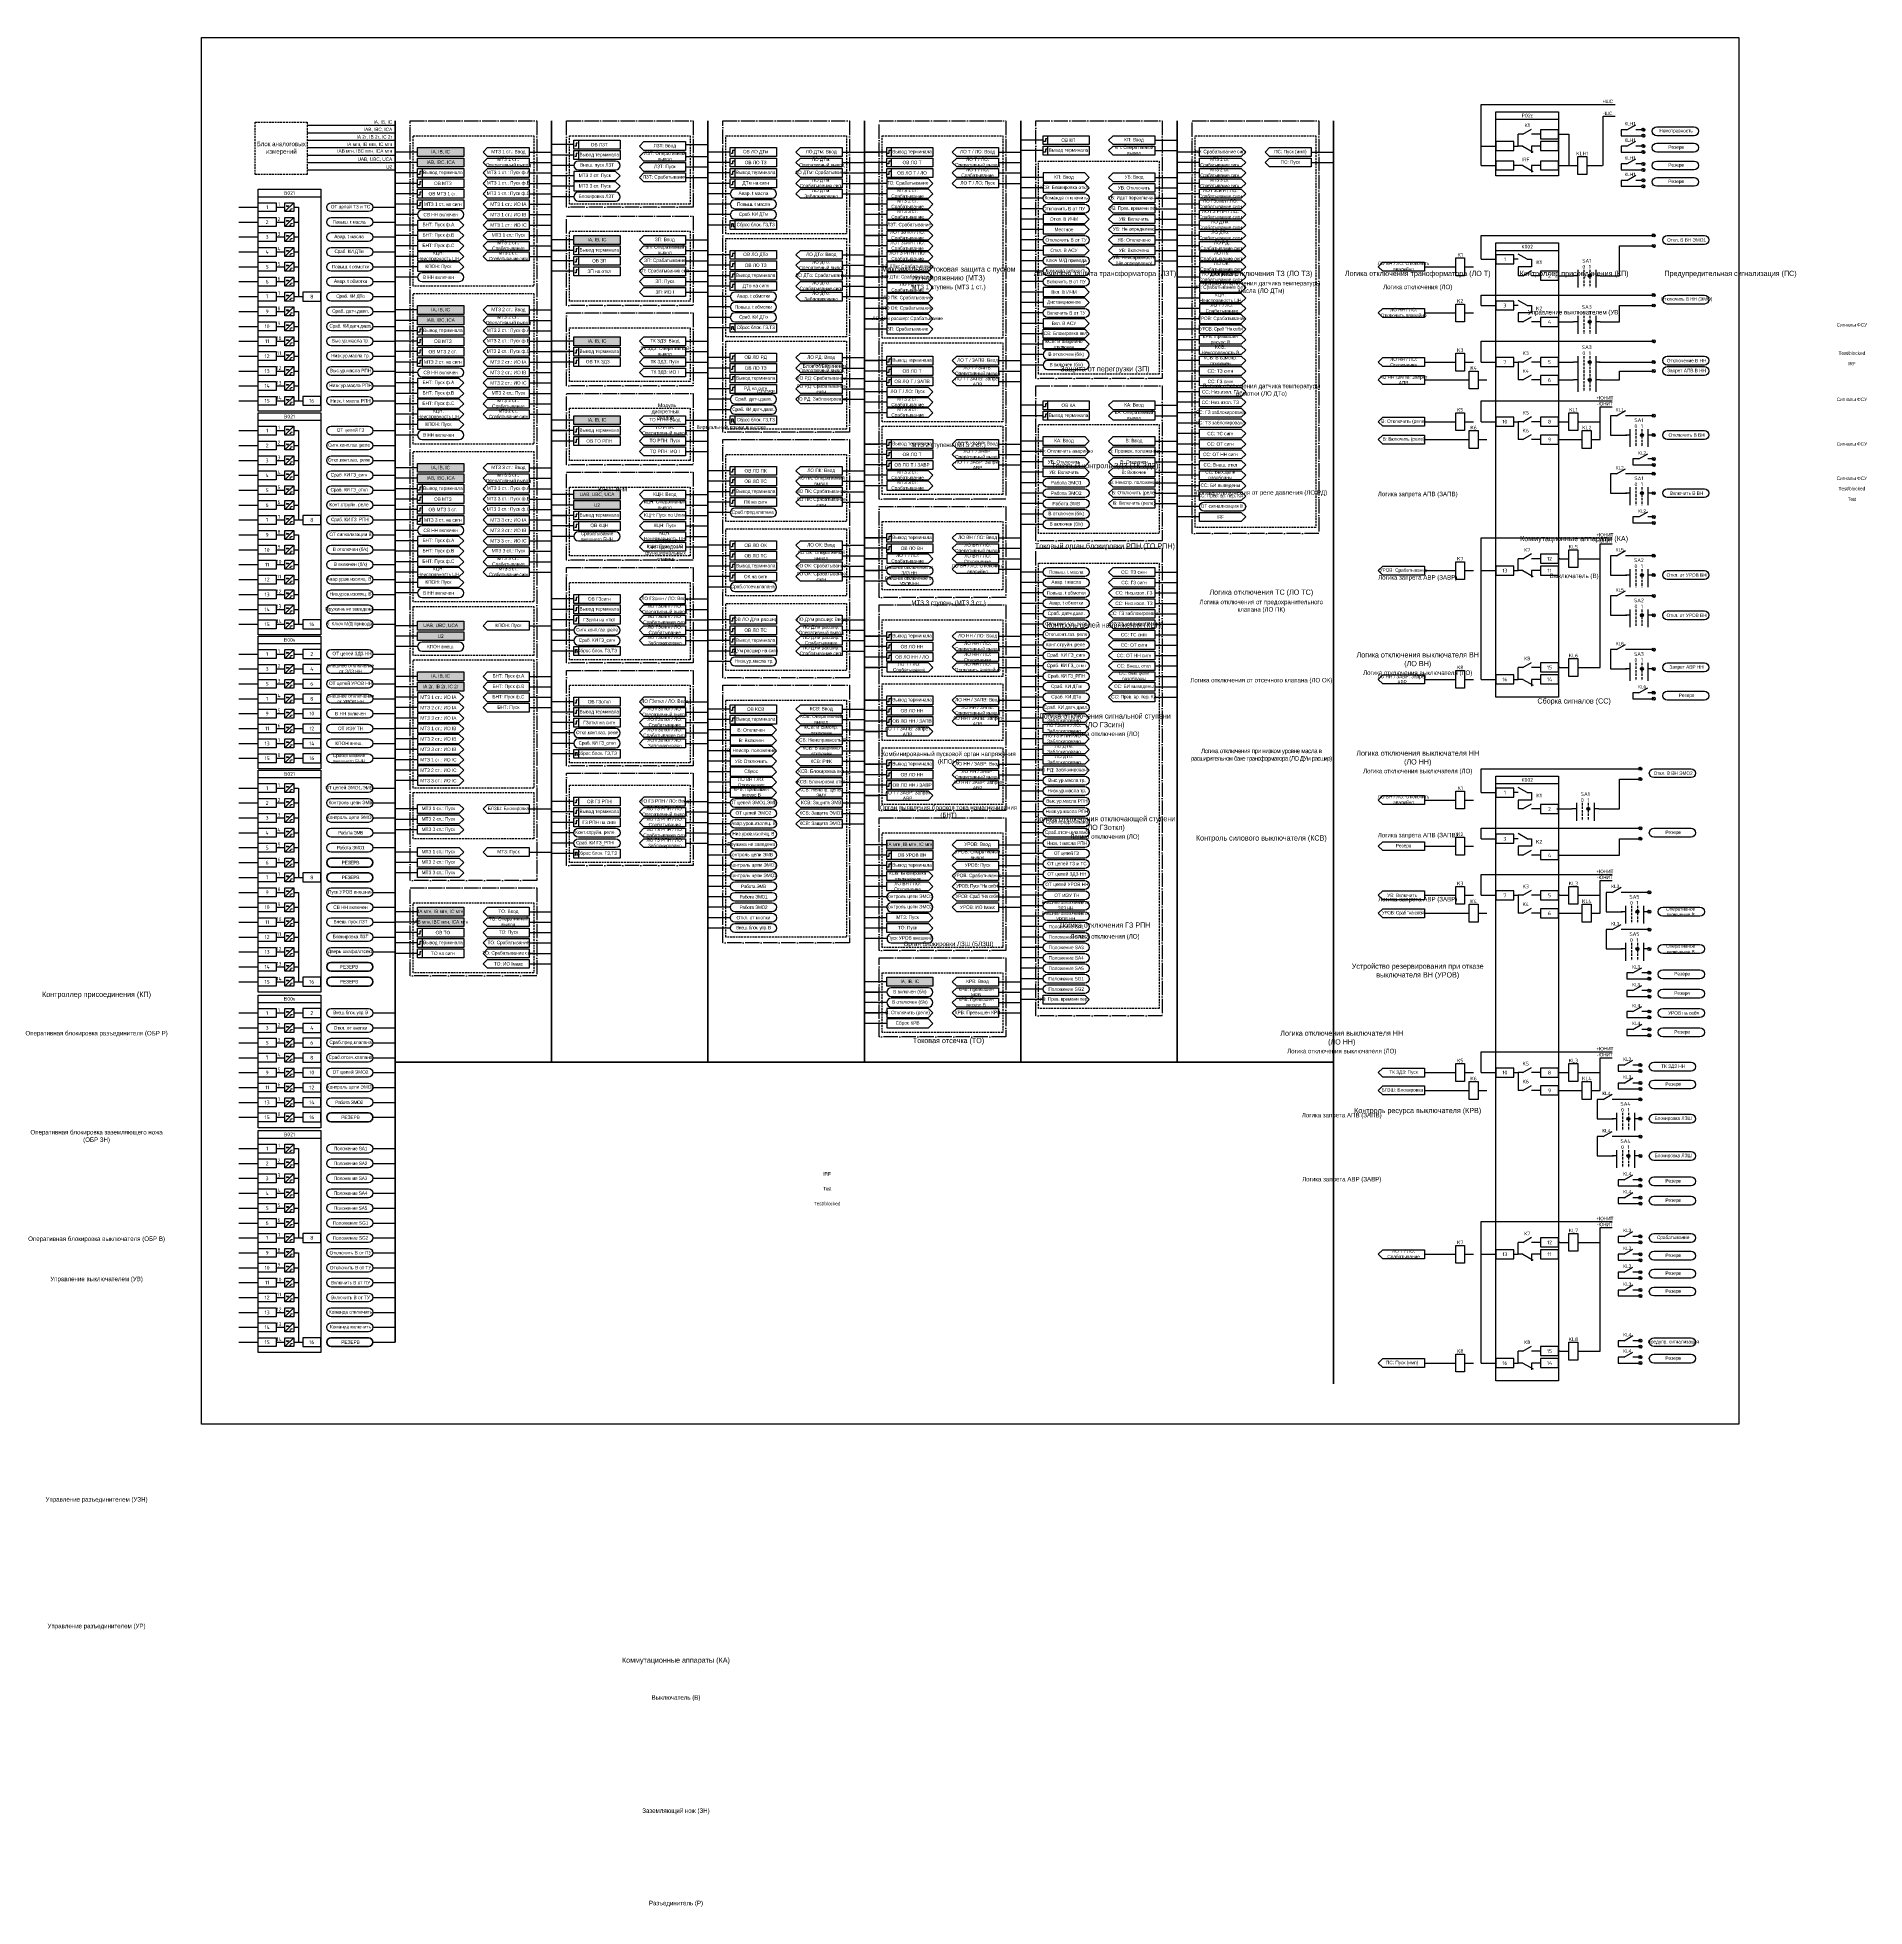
# Model space of a CAD drawing. Header units: millimetres. Extents: x 1657 to 6276, y -558 to 701.
# Drawn here: x 3852 to 5079, y -558 to 697 of the extents above; entities that cross this region are included whole.
import ezdxf
from ezdxf.enums import TextEntityAlignment as Align

# ---------------------------------------------------------------- set-up
doc = ezdxf.new("R2010")
doc.units = ezdxf.units.MM
doc.set_wipeout_variables(frame=1)
for name, pattern in [('ACAD_ISO04W100', [30, 24, -3, 0, -3]), ('HIDDEN', [9.525, 6.35, -3.175]), ('штриховая2', [0.375, 0.25, -0.125])]:
    doc.linetypes.add(name, pattern=pattern)
doc.layers.add('_ОРЗ_0.3', color=7, linetype='Continuous', lineweight=30)
doc.layers.add('TEXT', color=7, linetype='Continuous', lineweight=25)
doc.layers.add('Основная', color=7, linetype='Continuous')
doc.styles.add('2.3_GOST_RD', font='ARIALN.TTF', dxfattribs={"height": 2.3})
doc.styles.add('2.5_Gost_RD', font='ARIALN.TTF', dxfattribs={"height": 2.5})
doc.styles.add('2.5_ISOCPEUR', font='isocpeur.ttf', dxfattribs={"width": 0.9, "height": 2.5})
doc.styles.add('2.5_ISOCPEUR_1', font='isocpeur.ttf', dxfattribs={"height": 2.5})
doc.styles.add('3.5_Gost_RD', font='ARIALN.TTF', dxfattribs={"height": 3.5})

# ---------------------------------------------------------------- blocks, each defined once
blk = doc.blocks.new('*U42')
at = {"layer": 'Основная', "color": 0}
for p, q in [((0, 0), (2, 0)), ((2, 0), (40, 0)), ((40, 0), (42, 0))]:
    blk.add_line(p, q, dxfattribs=at)
blk = doc.blocks.new('*U55')
at = {"lineweight": 13, "ltscale": 0.25}
blk.add_line((20.2, 1.2), (20.2, 0.3), dxfattribs=at)
for points in [[(0, 3), (12, 3), (12, -3), (0, -3)], [(18, 3), (24, 3), (24, -3), (18, -3)]]:
    blk.add_lwpolyline(points, close=True)
blk.add_lwpolyline([(20.2, 0.8), (19.2, 1.2), (19.2, 0.3), (20.2, 0.8)], dxfattribs=at)
at = {"lineweight": 13, "flags": 128}
for points in [[(19.5, 1.5, 0, 0, 0), (19.5, 2, 0.25, 0, 0), (19.5, 2.5, 0, 0, 0)], [(20, 1.5, 0, 0, 0), (20, 2, 0.25, 0, 0), (20, 2.5, 0, 0, 0)]]:
    blk.add_lwpolyline(points, format="xyseb", dxfattribs=at)
at = {"layer": 'Основная', "color": 0}
blk.add_line((12, 0), (18, 0), dxfattribs=at)
at = {"layer": 'Основная', "ltscale": 0.25}
blk.add_line((24, 3), (18, -3), dxfattribs=at)
at = {"layer": 'Основная', "color": 0, "lineweight": 13}
blk.add_line((18.7, 0.8), (20.7, 0.8), dxfattribs=at)
for p, q in [((21, -2), (22, -2)), ((22, -1), (23, -1)), ((22, -2), (22, -1))]:
    blk.add_line(p, q, dxfattribs=at).dxf.unprotected_set("ltscale", 0)
at = {"layer": 'Основная', "style": '2.5_ISOCPEUR'}
for tag, p in [('ОУ', (3, 6)), ('В', (6, 0)), ('K', (14, 2))]:
    blk.add_attdef(tag, text='', height=2.5, dxfattribs=at).set_placement(p, align=Align.MIDDLE_CENTER)
blk = doc.blocks.new('*U53')
blk.add_lwpolyline([(0, 3), (-12, 3), (-12, -3), (0, -3)], close=True)
at = {"layer": 'Основная', "style": '2.5_ISOCPEUR'}
for tag, p in [('ОУ', (-7, 10)), ('В', (-6, 0))]:
    blk.add_attdef(tag, text='', height=2.5, dxfattribs=at).set_placement(p, align=Align.MIDDLE_CENTER)
blk = doc.blocks.new('*U95')
at = {"layer": 'Основная', "color": 0}
blk.add_line((0, 0), (7, -4), dxfattribs=at)
at = {"layer": 'Основная', "ltscale": 0.35}
blk.add_line((6, 0), (6, -4.5), dxfattribs=at)
blk = doc.blocks.new('*U103')
blk.add_lwpolyline([(0, 3), (-12, 3), (-12, -3), (0, -3)], close=True)
at = {"layer": 'Основная', "color": 0}
for p, q in [((-24, 0), (-27, 0)), ((-12, 0), (-18, 0))]:
    blk.add_line(p, q, dxfattribs=at)
at = {"ltscale": 0.25}
blk.add_blockref('*U95', (-24, 0), dxfattribs=at)
at = {"layer": 'Основная', "style": '2.5_ISOCPEUR'}
for tag, p in [('ОУ', (-22, 4)), ('K', (-21, 6)), ('В', (-6, 0))]:
    blk.add_attdef(tag, text='', height=2.5, dxfattribs=at).set_placement(p, align=Align.MIDDLE_CENTER)
blk = doc.blocks.new('SPEC_COS_H')
at = {"layer": 'Основная', "color": 0}
blk.add_line((0, 0), (6, 3.4), dxfattribs=at)
blk = doc.blocks.new('*U107')
blk.add_lwpolyline([(0, 3), (-12, 3), (-12, -3), (0, -3)], close=True)
at = {"layer": 'Основная', "color": 0}
for p, q in [((-24, 0), (-27, 0)), ((-12, 0), (-18, 0))]:
    blk.add_line(p, q, dxfattribs=at)
at = {"ltscale": 0.25}
blk.add_blockref('SPEC_COS_H', (-24, 0), dxfattribs=at)
at = {"layer": 'Основная', "style": '2.5_ISOCPEUR'}
for tag, p in [('ОУ', (-21, 6)), ('K', (-21, 6)), ('В', (-6, 0))]:
    blk.add_attdef(tag, text='', height=2.5, dxfattribs=at).set_placement(p, align=Align.MIDDLE_CENTER)
blk = doc.blocks.new('*U110')
at = {"layer": 'Основная', "color": 0}
for p, q in [((-9, 0), (-3, 0)), ((3, 0), (9, 0))]:
    blk.add_line(p, q, dxfattribs=at)
at = {"layer": 'Основная'}
blk.add_lwpolyline([(-3, 6), (3, 6), (3, -6), (-3, -6)], close=True, dxfattribs=at)
at = {"layer": 'Основная', "style": '2.5_ISOCPEUR'}
for tag, p in [('ОУ', (0, 8)), ('В2', (-7, -2)), ('В1', (7, -2))]:
    blk.add_attdef(tag, text='', height=2.5, dxfattribs=at).set_placement(p, align=Align.MIDDLE_CENTER)
blk = doc.blocks.new('*U111')
at = {"layer": 'Основная', "ltscale": 0.25}
blk.add_circle((0, 0), 1, dxfattribs=at)
blk = doc.blocks.new('*U109')
at = {"layer": 'Основная', "style": '2.5_ISOCPEUR'}
for tag, p in [('ОУ', (0, 4)), ('В', (0, -3))]:
    blk.add_attdef(tag, text='', height=2.5, dxfattribs=at).set_placement(p, align=Align.MIDDLE_CENTER)
at = {"ltscale": 0.25}
blk.add_blockref('*U111', (0, 0), dxfattribs=at)
at = {"layer": 'Основная', "ltscale": 0.25}
blk.add_line((1, -1), (-1, 1), dxfattribs=at)
blk = doc.blocks.new('*U106')
blk.add_lwpolyline([(0, 3), (-12, 3), (-12, -3), (0, -3)], close=True)
at = {"layer": 'Основная', "color": 0}
for p, q in [((-24, 0), (-27, 0)), ((-12, 0), (-18, 0))]:
    blk.add_line(p, q, dxfattribs=at)
at = {"ltscale": 0.25}
blk.add_blockref('SPEC_COS_H', (-24, 0), dxfattribs=at)
at = {"layer": 'Основная', "style": '2.5_ISOCPEUR'}
for tag, p in [('ОУ', (-13, 9)), ('K', (-13, 9)), ('В', (-6, 0))]:
    blk.add_attdef(tag, text='', height=2.5, dxfattribs=at).set_placement(p, align=Align.MIDDLE_CENTER)
blk = doc.blocks.new('*U54')
blk.add_lwpolyline([(0, 3), (-12, 3), (-12, -3), (0, -3)], close=True)
at = {"layer": 'Основная', "color": 0}
for p, q in [((-24, 0), (-27, 0)), ((-12, 0), (-18, 0))]:
    blk.add_line(p, q, dxfattribs=at)
at = {"ltscale": 0.25}
blk.add_blockref('SPEC_COS_H', (-24, 0), dxfattribs=at)
at = {"layer": 'Основная', "style": '2.5_ISOCPEUR'}
for tag, p in [('ОУ', (-22, 6)), ('K', (-21, 6)), ('В', (-6, 0))]:
    blk.add_attdef(tag, text='', height=2.5, dxfattribs=at).set_placement(p, align=Align.MIDDLE_CENTER)
blk = doc.blocks.new('*U108')
at = {"ltscale": 0.35}
h = blk.add_hatch(color=256, dxfattribs=at)
edge = h.paths.add_edge_path()
edge.add_arc((-2, 0), 0.01, 0, 360)
h = blk.add_hatch(color=256, dxfattribs=at)
edge = h.paths.add_edge_path()
edge.add_arc((2, 0), 1, 0, 360)
at = {"layer": 'Основная', "color": 0}
for p, q in [((-6, 0), (-9, 0)), ((-6, 4), (-6, -8)), ((6, 4), (6, -8)), ((9, 0), (6, 0))]:
    blk.add_line(p, q, dxfattribs=at)
at = {"layer": 'Основная', "color": 0, "linetype": 'HIDDEN', "ltscale": 0.25}
for p, q in [((-2, 4), (-2, -8)), ((2, 4), (2, -8))]:
    blk.add_line(p, q, dxfattribs=at)
at = {"layer": 'Основная', "ltscale": 0.35}
for centre, radius in [((-2, 0), 0.01), ((2, 0), 1)]:
    blk.add_circle(centre, radius, dxfattribs=at)
at = {"layer": 'Основная', "style": '2.5_ISOCPEUR'}
for tag, p in [('ОП1', (-2, 6)), ('ОУ', (0, 10)), ('ОП2', (2, 6)), ('В1', (-9, -2)), ('В2', (9, -2))]:
    blk.add_attdef(tag, text='', height=2.5, dxfattribs=at).set_placement(p, align=Align.MIDDLE_CENTER)

msp = doc.modelspace()

# ---------------------------------------------------------------- hatches: boundary and pattern name
at = {"ltscale": 100, "true_color": 0xf7931d}
h = msp.add_hatch(color=30, dxfattribs=at)
h.dxf.hatch_style = 1
h.paths.add_polyline_path([(4107, 623), (4138, 623), (4138, 617), (4107, 617)])
h = msp.add_hatch(color=30, dxfattribs=at)
h.dxf.hatch_style = 1
h.paths.add_polyline_path([(4107, 616), (4138, 616), (4138, 610), (4107, 610)])
h = msp.add_hatch(color=30, dxfattribs=at)
h.dxf.hatch_style = 1
h.paths.add_polyline_path([(4212, 564), (4243, 564), (4243, 558), (4212, 558)])
h = msp.add_hatch(color=30, dxfattribs=at)
h.dxf.hatch_style = 1
h.paths.add_polyline_path([(4107, 517), (4138, 517), (4138, 511), (4107, 511)])
h = msp.add_hatch(color=30, dxfattribs=at)
h.dxf.hatch_style = 1
h.paths.add_polyline_path([(4107, 510), (4138, 510), (4138, 504), (4107, 504)])
h = msp.add_hatch(color=30, dxfattribs=at)
h.dxf.hatch_style = 1
h.paths.add_polyline_path([(4212, 496), (4243, 496), (4243, 490), (4212, 490)])
h = msp.add_hatch(color=30, dxfattribs=at)
h.dxf.hatch_style = 1
h.paths.add_polyline_path([(4212, 443), (4243, 443), (4243, 437), (4212, 437)])
h = msp.add_hatch(color=30, dxfattribs=at)
h.dxf.hatch_style = 1
h.paths.add_polyline_path([(4107, 411), (4138, 411), (4138, 405), (4107, 405)])
h = msp.add_hatch(color=30, dxfattribs=at)
h.dxf.hatch_style = 1
h.paths.add_polyline_path([(4107, 404), (4138, 404), (4138, 398), (4107, 398)])
h = msp.add_hatch(color=30, dxfattribs=at)
h.dxf.hatch_style = 1
h.paths.add_polyline_path([(4212, 393), (4243, 393), (4243, 387), (4212, 387)])
h = msp.add_hatch(color=30, dxfattribs=at)
h.dxf.hatch_style = 1
h.paths.add_polyline_path([(4212, 386), (4243, 386), (4243, 380), (4212, 380)])
h = msp.add_hatch(color=30, dxfattribs=at)
h.dxf.hatch_style = 1
h.paths.add_polyline_path([(4107, 305), (4138, 305), (4138, 299), (4107, 299)])
h = msp.add_hatch(color=30, dxfattribs=at)
h.dxf.hatch_style = 1
h.paths.add_polyline_path([(4107, 298), (4138, 298), (4138, 292), (4107, 292)])
h = msp.add_hatch(color=30, dxfattribs=at)
h.dxf.hatch_style = 1
h.paths.add_polyline_path([(4107, 271), (4138, 271), (4138, 265), (4107, 265)])
h = msp.add_hatch(color=30, dxfattribs=at)
h.dxf.hatch_style = 1
h.paths.add_polyline_path([(4107, 264), (4138, 264), (4138, 258), (4107, 258)])
h = msp.add_hatch(color=30, dxfattribs=at)
h.dxf.hatch_style = 1
h.paths.add_polyline_path([(4422, 158), (4453, 158), (4453, 152), (4422, 152)])
h = msp.add_hatch(color=30, dxfattribs=at)
h.dxf.hatch_style = 1
h.paths.add_polyline_path([(4107, 113), (4138, 113), (4138, 107), (4107, 107)])
h = msp.add_hatch(color=30, dxfattribs=at)
h.dxf.hatch_style = 1
h.paths.add_polyline_path([(4107, 106), (4138, 106), (4138, 100), (4107, 100)])
h = msp.add_hatch(color=30, dxfattribs=at)
h.dxf.hatch_style = 1
h.paths.add_polyline_path([(4422, 66), (4453, 66), (4453, 60), (4422, 60)])

# ---------------------------------------------------------------- linework, layer by layer
at = {"lineweight": 100, "ltscale": 100}
for p, q in [((4092, 641), (4092, -179)), ((4197, 641), (4197, 9)), ((4302, 641), (4302, 9)), ((4407, 641), (4407, 9)), ((4512, 641), (4512, 9)), ((4617, 641), (4617, 9)), ((4722, 641), (4722, -207)), ((4092, 9), (4722, 9))]:
    msp.add_line(p, q, dxfattribs=at)
at = {"ltscale": 100}
for p, q in [((4821, 611), (4821, 652)), ((4821, 652), (4911, 652)), ((4903, 611), (4903, 644)), ((4903, 644), (4911, 644)), ((4033, 638), (4092, 638)), ((4033, 633), (4092, 633)), ((4033, 628), (4092, 628)), ((4527, 628), (4512, 628)), ((4602, 628), (4617, 628)), ((4846, 624), (4846, 632)), ((4880, 632), (4880, 611)), ((4919, 635), (4915, 635)), ((4915, 635), (4915, 631)), ((4033, 623), (4092, 623)), ((4033, 618), (4092, 618)), ((4107, 620), (4092, 620)), ((4182, 620), (4197, 620)), ((4212, 625), (4197, 625)), ((4212, 618), (4197, 618)), ((4287, 625), (4302, 625)), ((4287, 617), (4302, 617)), ((4317, 620), (4302, 620)), ((4392, 620), (4407, 620)), ((4422, 620), (4407, 620)), ((4407, 620), (4417, 620)), ((4497, 620), (4512, 620)), ((4527, 621), (4512, 621)), ((4602, 621), (4617, 621)), ((4632, 620), (4617, 620)), ((4707, 620), (4722, 620)), ((4843, 624), (4846, 624)), ((4919, 624), (4915, 624)), ((4915, 624), (4915, 620)), ((4033, 613), (4092, 613)), ((4033, 608), (4092, 608)), ((4107, 613), (4092, 613)), ((4107, 606), (4092, 606)), ((4182, 613), (4197, 613)), ((4182, 606), (4197, 606)), ((4212, 611), (4197, 611)), ((4212, 604), (4197, 604)), ((4287, 610), (4302, 610)), ((4287, 603), (4302, 603)), ((4317, 613), (4302, 613)), ((4317, 606), (4302, 606)), ((4392, 613), (4407, 613)), ((4392, 606), (4407, 606)), ((4422, 613), (4407, 613)), ((4422, 606), (4407, 606)), ((4497, 613), (4512, 613)), ((4497, 606), (4512, 606)), ((4527, 603), (4512, 603)), ((4602, 603), (4617, 603)), ((4632, 613), (4617, 613)), ((4632, 606), (4617, 606)), ((4707, 613), (4722, 613)), ((4893.5, 611), (4902.5, 611)), ((4919, 612), (4915, 612)), ((4915, 612), (4915, 608)), ((4107, 599), (4092, 599)), ((4107, 592), (4092, 592)), ((4182, 599), (4197, 599)), ((4182, 592), (4197, 592)), ((4212, 597), (4197, 597)), ((4212, 590), (4197, 590)), ((4317, 599), (4302, 599)), ((4317, 592), (4302, 592)), ((4392, 599), (4407, 599)), ((4392, 592), (4407, 592)), ((4422, 599), (4407, 599)), ((4407, 599), (4417, 599)), ((4422, 592), (4407, 592)), ((4497, 599), (4512, 599)), ((4527, 596), (4512, 596)), ((4602, 596), (4617, 596)), ((4632, 599), (4617, 599)), ((4632, 592), (4617, 592)), ((4919, 601), (4915, 601)), ((4915, 601), (4915, 597)), ((4027, 583), (4027, 523)), ((4077, 583), (4092, 583)), ((4107, 585), (4092, 585)), ((4107, 578), (4092, 578)), ((4182, 585), (4197, 585)), ((4182, 578), (4197, 578)), ((4317, 585), (4302, 585)), ((4317, 578), (4302, 578)), ((4422, 585), (4407, 585)), ((4407, 585), (4417, 585)), ((4422, 578), (4407, 578)), ((4527, 589), (4512, 589)), ((4527, 582), (4512, 582)), ((4602, 589), (4617, 589)), ((4602, 582), (4617, 582)), ((4632, 585), (4617, 585)), ((4632, 578), (4617, 578)), ((4077, 573), (4092, 573)), ((4107, 571), (4092, 571)), ((4182, 571), (4197, 571)), ((4317, 571), (4302, 571)), ((4422, 571), (4407, 571)), ((4527, 575), (4512, 575)), ((4527, 568), (4512, 568)), ((4602, 575), (4617, 575)), ((4602, 568), (4617, 568)), ((4632, 571), (4617, 571)), ((4077, 563), (4092, 563)), ((4077, 553), (4092, 553)), ((4107, 564), (4092, 564)), ((4107, 557), (4092, 557)), ((4182, 564), (4197, 564)), ((4182, 557), (4197, 557)), ((4212, 561), (4197, 561)), ((4212, 554), (4197, 554)), ((4197, 554), (4207, 554)), ((4287, 561), (4302, 561)), ((4287, 554), (4302, 554)), ((4422, 564), (4407, 564)), ((4407, 564), (4417, 564)), ((4422, 557), (4407, 557)), ((4527, 561), (4512, 561)), ((4527, 554), (4512, 554)), ((4602, 561), (4617, 561)), ((4602, 554), (4617, 554)), ((4632, 564), (4617, 564)), ((4632, 557), (4617, 557)), ((4077, 543), (4092, 543)), ((4107, 550), (4092, 550)), ((4107, 543), (4092, 543)), ((4182, 550), (4197, 550)), ((4212, 547), (4197, 547)), ((4212, 540), (4197, 540)), ((4287, 547), (4302, 547)), ((4287, 540), (4302, 540)), ((4317, 551), (4302, 551)), ((4317, 544), (4302, 544)), ((4392, 551), (4407, 551)), ((4392, 544), (4407, 544)), ((4422, 550), (4407, 550)), ((4407, 550), (4417, 550)), ((4422, 543), (4407, 543)), ((4527, 547), (4512, 547)), ((4527, 540), (4512, 540)), ((4602, 547), (4617, 547)), ((4632, 550), (4617, 550)), ((4632, 543), (4617, 543)), ((4783, 543), (4798, 543)), ((4855, 543), (4846, 543)), ((4846, 543), (4846, 537)), ((4855, 548), (4855, 543)), ((4077, 533), (4092, 533)), ((4107, 536), (4092, 536)), ((4259, 536), (4256, 533)), ((4256, 533), (4259, 530)), ((4259, 529), (4256, 526)), ((4259, 536), (4287, 536)), ((4259, 529), (4287, 529)), ((4287, 533), (4302, 533)), ((4317, 537), (4302, 537)), ((4317, 530), (4302, 530)), ((4392, 537), (4407, 537)), ((4392, 530), (4407, 530)), ((4422, 536), (4407, 536)), ((4407, 536), (4417, 536)), ((4422, 529), (4407, 529)), ((4527, 533), (4512, 533)), ((4632, 536), (4617, 536)), ((4632, 529), (4617, 529)), ((4077, 523), (4092, 523)), ((4256, 526), (4259, 523)), ((4287, 526), (4302, 526)), ((4317, 523), (4302, 523)), ((4317, 516), (4302, 516)), ((4392, 523), (4407, 523)), ((4422, 522), (4407, 522)), ((4407, 522), (4417, 522)), ((4422, 515), (4407, 515)), ((4527, 526), (4512, 526)), ((4527, 519), (4512, 519)), ((4632, 522), (4617, 522)), ((4632, 515), (4617, 515)), ((4855, 517), (4855, 512)), ((4027, 513), (4027, 453)), ((4077, 513), (4092, 513)), ((4077, 503), (4092, 503)), ((4107, 514), (4092, 514)), ((4107, 507), (4092, 507)), ((4182, 514), (4197, 514)), ((4182, 507), (4197, 507)), ((4317, 509), (4302, 509)), ((4317, 502), (4302, 502)), ((4422, 508), (4407, 508)), ((4407, 508), (4417, 508)), ((4527, 512), (4512, 512)), ((4527, 505), (4512, 505)), ((4632, 508), (4617, 508)), ((4783, 512), (4798, 512)), ((4855, 512), (4846, 512)), ((4846, 512), (4846, 506)), ((4077, 493), (4092, 493)), ((4107, 500), (4092, 500)), ((4107, 493), (4092, 493)), ((4182, 500), (4197, 500)), ((4182, 493), (4197, 493)), ((4212, 493), (4197, 493)), ((4287, 493), (4302, 493)), ((4422, 501), (4407, 501)), ((4527, 498), (4512, 498)), ((4527, 491), (4512, 491)), ((4632, 501), (4617, 501)), ((4632, 494), (4617, 494)), ((4077, 483), (4092, 483)), ((4107, 486), (4092, 486)), ((4107, 479), (4092, 479)), ((4182, 486), (4197, 486)), ((4182, 479), (4197, 479)), ((4212, 486), (4197, 486)), ((4197, 486), (4207, 486)), ((4212, 479), (4197, 479)), ((4259, 482), (4256, 479)), ((4256, 479), (4259, 476)), ((4259, 482), (4287, 482)), ((4287, 486), (4302, 486)), ((4287, 479), (4302, 479)), ((4317, 482), (4302, 482)), ((4392, 482), (4407, 482)), ((4422, 480), (4407, 480)), ((4407, 480), (4417, 480)), ((4497, 480), (4512, 480)), ((4527, 484), (4512, 484)), ((4527, 477), (4512, 477)), ((4632, 487), (4617, 487)), ((4632, 480), (4617, 480)), ((4783, 479), (4798, 479)), ((4843, 479), (4846, 479)), ((4846, 479), (4846, 467)), ((4077, 473), (4092, 473)), ((4107, 472), (4092, 472)), ((4107, 465), (4092, 465)), ((4182, 472), (4197, 472)), ((4182, 465), (4197, 465)), ((4259, 475), (4256, 472)), ((4256, 472), (4259, 469)), ((4259, 475), (4287, 475)), ((4287, 472), (4302, 472)), ((4317, 475), (4302, 475)), ((4317, 468), (4302, 468)), ((4392, 475), (4407, 475)), ((4392, 468), (4407, 468)), ((4422, 473), (4407, 473)), ((4422, 466), (4407, 466)), ((4469, 469), (4466, 466)), ((4466, 466), (4469, 463)), ((4497, 473), (4512, 473)), ((4497, 466), (4512, 466)), ((4632, 473), (4617, 473)), ((4632, 466), (4617, 466)), ((4783, 467), (4807, 467)), ((4077, 463), (4092, 463)), ((4077, 453), (4092, 453)), ((4107, 458), (4092, 458)), ((4182, 458), (4197, 458)), ((4317, 461), (4302, 461)), ((4317, 454), (4302, 454)), ((4392, 461), (4407, 461)), ((4392, 454), (4407, 454)), ((4422, 459), (4407, 459)), ((4422, 452), (4407, 452)), ((4632, 459), (4617, 459)), ((4632, 452), (4617, 452)), ((4107, 451), (4092, 451)), ((4107, 444), (4092, 444)), ((4182, 451), (4197, 451)), ((4182, 444), (4197, 444)), ((4212, 440), (4197, 440)), ((4287, 440), (4302, 440)), ((4317, 447), (4302, 447)), ((4317, 440), (4302, 440)), ((4422, 445), (4407, 445)), ((4527, 450), (4512, 450)), ((4527, 443), (4512, 443)), ((4602, 450), (4617, 450)), ((4602, 443), (4617, 443)), ((4632, 445), (4617, 445)), ((4901, 427), (4901, 449)), ((4901, 449), (4909, 449)), ((4912, 443), (4908, 443)), ((4027, 433), (4027, 373)), ((4077, 433), (4092, 433)), ((4107, 437), (4092, 437)), ((4107, 430), (4092, 430)), ((4212, 433), (4197, 433)), ((4197, 433), (4207, 433)), ((4259, 429), (4256, 426)), ((4259, 429), (4287, 429)), ((4287, 433), (4302, 433)), ((4632, 438), (4617, 438)), ((4632, 431), (4617, 431)), ((4783, 439), (4798, 439)), ((4783, 427), (4807, 427)), ((4843, 439), (4846, 439)), ((4846, 439), (4846, 427)), ((4892, 439), (4901, 439)), ((4898, 427), (4901, 427)), ((4077, 423), (4092, 423)), ((4212, 426), (4197, 426)), ((4256, 426), (4259, 423)), ((4259, 422), (4256, 419)), ((4256, 419), (4259, 416)), ((4259, 422), (4287, 422)), ((4287, 426), (4302, 426)), ((4287, 419), (4302, 419)), ((4422, 424), (4407, 424)), ((4407, 424), (4417, 424)), ((4422, 417), (4407, 417)), ((4497, 424), (4512, 424)), ((4497, 417), (4512, 417)), ((4527, 426), (4512, 426)), ((4527, 419), (4512, 419)), ((4602, 426), (4617, 426)), ((4602, 419), (4617, 419)), ((4632, 424), (4617, 424)), ((4632, 417), (4617, 417)), ((4077, 413), (4092, 413)), ((4077, 403), (4092, 403)), ((4107, 408), (4092, 408)), ((4182, 408), (4197, 408)), ((4317, 406), (4302, 406)), ((4392, 406), (4407, 406)), ((4422, 410), (4407, 410)), ((4422, 403), (4407, 403)), ((4469, 413), (4466, 410)), ((4466, 410), (4469, 407)), ((4497, 410), (4512, 410)), ((4527, 412), (4512, 412)), ((4527, 405), (4512, 405)), ((4602, 412), (4617, 412)), ((4602, 405), (4617, 405)), ((4632, 410), (4617, 410)), ((4632, 403), (4617, 403)), ((4912, 404), (4908, 404)), ((4927, 414), (4923, 414)), ((4923, 414), (4923, 410)), ((4077, 393), (4092, 393)), ((4107, 401), (4092, 401)), ((4107, 394), (4092, 394)), ((4182, 401), (4197, 401)), ((4182, 394), (4197, 394)), ((4212, 390), (4197, 390)), ((4287, 390), (4302, 390)), ((4317, 399), (4302, 399)), ((4317, 392), (4302, 392)), ((4392, 399), (4407, 399)), ((4392, 392), (4407, 392)), ((4422, 396), (4407, 396)), ((4527, 398), (4512, 398)), ((4527, 391), (4512, 391)), ((4602, 398), (4617, 398)), ((4602, 391), (4617, 391)), ((4632, 396), (4617, 396)), ((4077, 383), (4092, 383)), ((4107, 387), (4092, 387)), ((4107, 380), (4092, 380)), ((4182, 387), (4197, 387)), ((4182, 380), (4197, 380)), ((4212, 383), (4197, 383)), ((4287, 383), (4302, 383)), ((4317, 385), (4302, 385)), ((4317, 378), (4302, 378)), ((4392, 385), (4407, 385)), ((4527, 384), (4512, 384)), ((4527, 377), (4512, 377)), ((4602, 384), (4617, 384)), ((4632, 389), (4617, 389)), ((4632, 382), (4617, 382)), ((4077, 373), (4092, 373)), ((4107, 373), (4092, 373)), ((4107, 366), (4092, 366)), ((4182, 373), (4197, 373)), ((4182, 366), (4197, 366)), ((4212, 376), (4197, 376)), ((4197, 376), (4207, 376)), ((4212, 369), (4197, 369)), ((4287, 376), (4302, 376)), ((4287, 369), (4302, 369)), ((4527, 370), (4512, 370)), ((4632, 375), (4617, 375)), ((4927, 375), (4923, 375)), ((4923, 375), (4923, 371)), ((4027, 363), (4027, 303)), ((4077, 363), (4092, 363)), ((4077, 353), (4092, 353)), ((4107, 359), (4092, 359)), ((4107, 352), (4092, 352)), ((4182, 359), (4197, 359)), ((4182, 352), (4197, 352)), ((4212, 362), (4197, 362)), ((4287, 362), (4302, 362)), ((4287, 355), (4302, 355)), ((4317, 356), (4302, 356)), ((4392, 356), (4407, 356)), ((4422, 361), (4407, 361)), ((4407, 361), (4417, 361)), ((4422, 354), (4407, 354)), ((4497, 361), (4512, 361)), ((4497, 354), (4512, 354)), ((4901, 274), (4901, 357)), ((4901, 357), (4909, 357)), ((4077, 343), (4092, 343)), ((4107, 345), (4092, 345)), ((4182, 345), (4197, 345)), ((4317, 349), (4302, 349)), ((4317, 342), (4302, 342)), ((4392, 349), (4407, 349)), ((4392, 342), (4407, 342)), ((4422, 347), (4407, 347)), ((4407, 347), (4417, 347)), ((4422, 339), (4407, 339)), ((4407, 339), (4417, 339)), ((4497, 347), (4512, 347)), ((4497, 340), (4512, 340)), ((4783, 339), (4798, 339)), ((4843, 339), (4846, 339)), ((4846, 339), (4846, 347)), ((4874, 347), (4873, 347)), ((4892, 347), (4901, 347)), ((4912, 349), (4908, 349)), ((4077, 333), (4092, 333)), ((4107, 338), (4092, 338)), ((4107, 331), (4092, 331)), ((4182, 338), (4197, 338)), ((4317, 335), (4302, 335)), ((4317, 328), (4302, 328)), ((4392, 335), (4407, 335)), ((4422, 332), (4407, 332)), ((4527, 338), (4512, 338)), ((4527, 331), (4512, 331)), ((4602, 338), (4617, 338)), ((4602, 331), (4617, 331)), ((4077, 323), (4092, 323)), ((4107, 324), (4092, 324)), ((4212, 320), (4197, 320)), ((4287, 320), (4302, 320)), ((4527, 324), (4512, 324)), ((4527, 317), (4512, 317)), ((4602, 324), (4617, 324)), ((4602, 317), (4617, 317)), ((4912, 322), (4908, 322)), ((4077, 313), (4092, 313)), ((4077, 303), (4092, 303)), ((4107, 302), (4092, 302)), ((4182, 302), (4197, 302)), ((4212, 313), (4197, 313)), ((4212, 306), (4197, 306)), ((4287, 313), (4302, 313)), ((4287, 306), (4302, 306)), ((4317, 306), (4302, 306)), ((4392, 306), (4407, 306)), ((4527, 310), (4512, 310)), ((4527, 303), (4512, 303)), ((4602, 310), (4617, 310)), ((4602, 303), (4617, 303)), ((4107, 295), (4092, 295)), ((4212, 299), (4197, 299)), ((4212, 292), (4197, 292)), ((4287, 299), (4302, 299)), ((4287, 292), (4302, 292)), ((4317, 299), (4302, 299)), ((4317, 292), (4302, 292)), ((4392, 299), (4407, 299)), ((4392, 292), (4407, 292)), ((4422, 295), (4407, 295)), ((4407, 295), (4417, 295)), ((4497, 295), (4512, 295)), ((4527, 296), (4512, 296)), ((4527, 289), (4512, 289)), ((4602, 296), (4617, 296)), ((4602, 289), (4617, 289)), ((4077, 283), (4092, 283)), ((4107, 288), (4092, 288)), ((4212, 285), (4197, 285)), ((4317, 285), (4302, 285)), ((4317, 278), (4302, 278)), ((4392, 285), (4407, 285)), ((4422, 288), (4407, 288)), ((4422, 281), (4407, 281)), ((4497, 288), (4512, 288)), ((4497, 281), (4512, 281)), ((4527, 282), (4512, 282)), ((4602, 282), (4617, 282)), ((4912, 286), (4908, 286)), ((4077, 273), (4092, 273)), ((4107, 268), (4092, 268)), ((4182, 268), (4197, 268)), ((4422, 274), (4407, 274)), ((4407, 274), (4417, 274)), ((4497, 274), (4512, 274)), ((4527, 275), (4512, 275)), ((4527, 268), (4512, 268)), ((4602, 275), (4617, 275)), ((4602, 268), (4617, 268)), ((4783, 266), (4798, 266)), ((4843, 266), (4846, 266)), ((4846, 266), (4846, 274)), ((4874, 274), (4873, 274)), ((4892, 274), (4901, 274)), ((4077, 263), (4092, 263)), ((4077, 253), (4092, 253)), ((4107, 261), (4092, 261)), ((4107, 254), (4092, 254)), ((4182, 261), (4197, 261)), ((4182, 254), (4197, 254)), ((4212, 251), (4197, 251)), ((4287, 251), (4302, 251)), ((4422, 252), (4407, 252)), ((4407, 252), (4417, 252)), ((4497, 252), (4512, 252)), ((4527, 261), (4512, 261)), ((4527, 254), (4512, 254)), ((4602, 261), (4617, 261)), ((4602, 254), (4617, 254)), ((4927, 257), (4923, 257)), ((4923, 257), (4923, 253)), ((4077, 243), (4092, 243)), ((4107, 247), (4092, 247)), ((4107, 240), (4092, 240)), ((4182, 247), (4197, 247)), ((4212, 244), (4197, 244)), ((4287, 244), (4302, 244)), ((4317, 246), (4302, 246)), ((4317, 239), (4302, 239)), ((4364, 249), (4392, 249)), ((4392, 243), (4364, 243)), ((4364, 242), (4392, 242)), ((4392, 246), (4407, 246)), ((4392, 239), (4407, 239)), ((4422, 245), (4407, 245)), ((4497, 245), (4512, 245)), ((4527, 247), (4512, 247)), ((4527, 240), (4512, 240)), ((4077, 233), (4092, 233)), ((4107, 233), (4092, 233)), ((4107, 226), (4092, 226)), ((4212, 237), (4197, 237)), ((4212, 230), (4197, 230)), ((4287, 237), (4302, 237)), ((4287, 230), (4302, 230)), ((4317, 232), (4302, 232)), ((4364, 235), (4392, 235)), ((4392, 229), (4364, 229)), ((4364, 228), (4392, 228)), ((4392, 232), (4407, 232)), ((4422, 238), (4407, 238)), ((4422, 231), (4407, 231)), ((4407, 231), (4417, 231)), ((4497, 238), (4512, 238)), ((4527, 233), (4512, 233)), ((4527, 226), (4512, 226)), ((4077, 223), (4092, 223)), ((4107, 219), (4092, 219)), ((4212, 223), (4197, 223)), ((4212, 216), (4197, 216)), ((4287, 223), (4302, 223)), ((4317, 225), (4302, 225)), ((4317, 218), (4302, 218)), ((4392, 222), (4364, 222)), ((4392, 215), (4364, 215)), ((4392, 225), (4407, 225)), ((4392, 218), (4407, 218)), ((4527, 219), (4512, 219)), ((4077, 213), (4092, 213)), ((4107, 212), (4092, 212)), ((4107, 205), (4092, 205)), ((4317, 211), (4302, 211)), ((4317, 204), (4302, 204)), ((4392, 208), (4364, 208)), ((4392, 201), (4364, 201)), ((4392, 211), (4407, 211)), ((4392, 204), (4407, 204)), ((4422, 209), (4407, 209)), ((4407, 209), (4417, 209)), ((4422, 202), (4407, 202)), ((4497, 209), (4512, 209)), ((4497, 202), (4512, 202)), ((4527, 212), (4512, 212)), ((4527, 205), (4512, 205)), ((4027, 193), (4027, 133)), ((4077, 193), (4092, 193)), ((4107, 198), (4092, 198)), ((4317, 197), (4302, 197)), ((4317, 190), (4302, 190)), ((4392, 194), (4364, 194)), ((4392, 197), (4407, 197)), ((4392, 190), (4407, 190)), ((4422, 195), (4407, 195)), ((4497, 195), (4512, 195)), ((4527, 198), (4512, 198)), ((4527, 191), (4512, 191)), ((4855, 190), (4855, 185)), ((4077, 183), (4092, 183)), ((4107, 179), (4092, 179)), ((4182, 179), (4197, 179)), ((4212, 184), (4197, 184)), ((4212, 177), (4197, 177)), ((4287, 184), (4302, 184)), ((4287, 177), (4302, 177)), ((4317, 183), (4302, 183)), ((4317, 176), (4302, 176)), ((4392, 187), (4364, 187)), ((4392, 180), (4364, 180)), ((4392, 183), (4407, 183)), ((4392, 176), (4407, 176)), ((4422, 188), (4407, 188)), ((4407, 188), (4417, 188)), ((4527, 184), (4512, 184)), ((4527, 177), (4512, 177)), ((4783, 185), (4798, 185)), ((4855, 185), (4846, 185)), ((4846, 185), (4846, 179)), ((4077, 173), (4092, 173)), ((4107, 172), (4092, 172)), ((4107, 165), (4092, 165)), ((4212, 170), (4197, 170)), ((4287, 170), (4302, 170)), ((4317, 169), (4302, 169)), ((4392, 173), (4364, 173)), ((4392, 166), (4364, 166)), ((4392, 169), (4407, 169)), ((4527, 170), (4512, 170)), ((4077, 163), (4092, 163)), ((4077, 153), (4092, 153)), ((4212, 163), (4197, 163)), ((4212, 156), (4197, 156)), ((4287, 163), (4302, 163)), ((4287, 156), (4302, 156)), ((4317, 162), (4302, 162)), ((4317, 155), (4302, 155)), ((4422, 155), (4407, 155)), ((4497, 155), (4512, 155)), ((4527, 163), (4512, 163)), ((4527, 156), (4512, 156)), ((4783, 154), (4798, 154)), ((4855, 154), (4846, 154)), ((4846, 154), (4846, 148)), ((4855, 159), (4855, 154)), ((4107, 150), (4092, 150)), ((4107, 143), (4092, 143)), ((4182, 150), (4197, 150)), ((4212, 149), (4197, 149)), ((4317, 148), (4302, 148)), ((4317, 141), (4302, 141)), ((4422, 148), (4407, 148)), ((4422, 141), (4407, 141)), ((4497, 148), (4512, 148)), ((4497, 141), (4512, 141)), ((4527, 149), (4512, 149)), ((4527, 142), (4512, 142)), ((4107, 136), (4092, 136)), ((4317, 134), (4302, 134)), ((4317, 127), (4302, 127)), ((4422, 134), (4407, 134)), ((4422, 127), (4407, 127)), ((4497, 134), (4512, 134)), ((4497, 127), (4512, 127)), ((4527, 135), (4512, 135)), ((4527, 128), (4512, 128)), ((4901, 109), (4901, 131)), ((4901, 131), (4909, 131)), ((4027, 123), (4027, 63)), ((4077, 123), (4092, 123)), ((4077, 113), (4092, 113)), ((4317, 120), (4302, 120)), ((4317, 113), (4302, 113)), ((4422, 120), (4407, 120)), ((4422, 113), (4407, 113)), ((4497, 120), (4512, 120)), ((4497, 113), (4512, 113)), ((4527, 121), (4512, 121)), ((4527, 114), (4512, 114)), ((4783, 121), (4798, 121)), ((4843, 121), (4846, 121)), ((4846, 121), (4846, 109)), ((4874, 121), (4873, 121)), ((4892, 121), (4901, 121)), ((4909, 123), (4905, 123)), ((4077, 103), (4092, 103)), ((4107, 110), (4092, 110)), ((4107, 103), (4092, 103)), ((4182, 110), (4197, 110)), ((4182, 103), (4197, 103)), ((4317, 106), (4302, 106)), ((4422, 106), (4407, 106)), ((4527, 107), (4512, 107)), ((4783, 109), (4807, 109)), ((4077, 93), (4092, 93)), ((4107, 96), (4092, 96)), ((4107, 89), (4092, 89)), ((4182, 96), (4197, 96)), ((4182, 89), (4197, 89)), ((4317, 99), (4302, 99)), ((4422, 99), (4407, 99)), ((4422, 92), (4407, 92)), ((4527, 100), (4512, 100)), ((4527, 93), (4512, 93)), ((4909, 98), (4905, 98)), ((4077, 83), (4092, 83)), ((4107, 82), (4092, 82)), ((4182, 82), (4197, 82)), ((4527, 86), (4512, 86)), ((4527, 79), (4512, 79)), ((4182, 75), (4197, 75)), ((4422, 63), (4407, 63)), ((4497, 63), (4512, 63)), ((4527, 72), (4512, 72)), ((4527, 65), (4512, 65)), ((4923, 69), (4919, 69)), ((4919, 69), (4919, 65)), ((4422, 56), (4407, 56)), ((4407, 56), (4417, 56)), ((4469, 52), (4466, 49)), ((4469, 52), (4497, 52)), ((4497, 56), (4512, 56)), ((4527, 58), (4512, 58)), ((4527, 51), (4512, 51)), ((4923, 57), (4919, 57)), ((4919, 57), (4919, 53)), ((4077, 42), (4092, 42)), ((4422, 49), (4407, 49)), ((4422, 42), (4407, 42)), ((4407, 42), (4417, 42)), ((4466, 49), (4469, 46)), ((4469, 45), (4466, 42)), ((4466, 42), (4469, 39)), ((4469, 45), (4497, 45)), ((4497, 49), (4512, 49)), ((4497, 42), (4512, 42)), ((4923, 43), (4919, 43)), ((4919, 43), (4919, 39)), ((4077, 32), (4092, 32)), ((4422, 35), (4407, 35)), ((4923, 31), (4919, 31)), ((4919, 31), (4919, 27)), ((4077, 22), (4092, 22)), ((4077, 12), (4092, 12)), ((4077, 2), (4092, 2)), ((4783, 2), (4798, 2)), ((4843, 2), (4846, 2)), ((4846, 2), (4846, -10)), ((4892, 2), (4901, 2)), ((4901, -10), (4901, 12)), ((4901, 12), (4909, 12)), ((4917, 7), (4913, 7)), ((4913, 7), (4913, 3)), ((4077, -8), (4092, -8)), ((4783, -10), (4807, -10)), ((4917, -5), (4913, -5)), ((4913, -5), (4913, -9)), ((4077, -18), (4092, -18)), ((4903, -16), (4899, -16)), ((4077, -28), (4092, -28)), ((4027, -49), (4027, -109)), ((4077, -49), (4092, -49)), ((4903, -41), (4899, -41)), ((4077, -59), (4092, -59)), ((4077, -69), (4092, -69)), ((4917, -70), (4913, -70)), ((4913, -70), (4913, -74)), ((4077, -79), (4092, -79)), ((4917, -82), (4913, -82)), ((4913, -82), (4913, -86)), ((4077, -89), (4092, -89)), ((4077, -99), (4092, -99)), ((4077, -109), (4092, -109)), ((4846, -120), (4846, -112)), ((4874, -112), (4873, -112)), ((4892, -112), (4901, -112)), ((4901, -185), (4901, -102)), ((4901, -102), (4909, -102)), ((4917, -108), (4913, -108)), ((4913, -108), (4913, -112)), ((4027, -119), (4027, -179)), ((4077, -119), (4092, -119)), ((4783, -120), (4798, -120)), ((4843, -120), (4846, -120)), ((4917, -120), (4913, -120)), ((4913, -120), (4913, -124)), ((4077, -129), (4092, -129)), ((4917, -132), (4913, -132)), ((4913, -132), (4913, -136)), ((4077, -139), (4092, -139)), ((4077, -149), (4092, -149)), ((4917, -144), (4913, -144)), ((4913, -144), (4913, -148)), ((4077, -159), (4092, -159)), ((4077, -169), (4092, -169)), ((4077, -179), (4092, -179)), ((4846, -193), (4846, -185)), ((4874, -185), (4873, -185)), ((4892, -185), (4901, -185)), ((4917, -178), (4913, -178)), ((4913, -178), (4913, -182)), ((4783, -193), (4798, -193)), ((4843, -193), (4846, -193)), ((4917, -189), (4913, -189)), ((4913, -189), (4913, -193))]:
    msp.add_line(p, q, dxfattribs=at)
at = {"color": 251, "linetype": 'ACAD_ISO04W100', "lineweight": 30, "ltscale": 0.4, "true_color": 0x58595b}
for points in [[(4102, 641), (4187, 641), (4187, 131), (4102, 131)], [(4207, 641), (4292, 641), (4292, 583), (4207, 583)], [(4312, 641), (4397, 641), (4397, 432), (4312, 432)], [(4417, 641), (4502, 641), (4502, 387), (4417, 387)], [(4522, 641), (4607, 641), (4607, 468), (4522, 468)], [(4627, 641), (4712, 641), (4712, 364), (4627, 364)], [(4207, 577), (4292, 577), (4292, 517), (4207, 517)], [(4207, 512), (4292, 512), (4292, 463), (4207, 463)], [(4207, 458), (4292, 458), (4292, 410), (4207, 410)], [(4522, 463), (4607, 463), (4607, 359), (4522, 359)], [(4312, 427), (4397, 427), (4397, 267), (4312, 267)], [(4207, 405), (4292, 405), (4292, 346), (4207, 346)], [(4417, 382), (4502, 382), (4502, 321), (4417, 321)], [(4522, 354), (4607, 354), (4607, 40), (4522, 40)], [(4207, 341), (4292, 341), (4292, 277), (4207, 277)], [(4417, 316), (4502, 316), (4502, 178), (4417, 178)], [(4207, 272), (4292, 272), (4292, 208), (4207, 208)], [(4312, 262), (4397, 262), (4397, 89), (4312, 89)], [(4207, 203), (4292, 203), (4292, 141), (4207, 141)], [(4417, 173), (4502, 173), (4502, 84), (4417, 84)], [(4102, 126), (4187, 126), (4187, 67), (4102, 67)], [(4417, 79), (4502, 79), (4502, 26), (4417, 26)]]:
    msp.add_lwpolyline(points, close=True, dxfattribs=at)
at = {"color": 7, "linetype": 'штриховая2', "ltscale": 5}
msp.add_lwpolyline([(3998, 640), (4033, 640), (4033, 605), (3998, 605)], close=True, dxfattribs=at)
at = {"linetype": 'штриховая2', "ltscale": 5}
for points in [[(4104, 631), (4185, 631), (4185, 530), (4104, 530)], [(4209, 631), (4290, 631), (4290, 585), (4209, 585)], [(4314, 631), (4395, 631), (4395, 565), (4314, 565)], [(4419, 631), (4500, 631), (4500, 495), (4419, 495)], [(4629, 631), (4710, 631), (4710, 368), (4629, 368)], [(4524, 614), (4605, 614), (4605, 471), (4524, 471)], [(4209, 567), (4290, 567), (4290, 520), (4209, 520)], [(4314, 562), (4395, 562), (4395, 496), (4314, 496)], [(4104, 525), (4185, 525), (4185, 424), (4104, 424)], [(4209, 502), (4290, 502), (4290, 466), (4209, 466)], [(4314, 493), (4395, 493), (4395, 434), (4314, 434)], [(4419, 492), (4500, 492), (4500, 439), (4419, 439)], [(4209, 448), (4290, 448), (4290, 413), (4209, 413)], [(4419, 436), (4500, 436), (4500, 390), (4419, 390)], [(4524, 437), (4605, 437), (4605, 364), (4524, 364)], [(4104, 419), (4185, 419), (4185, 318), (4104, 318)], [(4314, 417), (4395, 417), (4395, 372), (4314, 372)], [(4209, 395), (4290, 395), (4290, 349), (4209, 349)], [(4314, 367), (4395, 367), (4395, 322), (4314, 322)], [(4419, 372), (4500, 372), (4500, 326), (4419, 326)], [(4524, 344), (4605, 344), (4605, 45), (4524, 45)], [(4209, 331), (4290, 331), (4290, 279), (4209, 279)], [(4104, 315), (4185, 315), (4185, 282), (4104, 282)], [(4314, 317), (4395, 317), (4395, 272), (4314, 272)], [(4419, 306), (4500, 306), (4500, 268), (4419, 268)], [(4104, 279), (4185, 279), (4185, 193), (4104, 193)], [(4209, 262), (4290, 262), (4290, 210), (4209, 210)], [(4314, 252), (4395, 252), (4395, 93), (4314, 93)], [(4419, 263), (4500, 263), (4500, 225), (4419, 225)], [(4419, 220), (4500, 220), (4500, 182), (4419, 182)], [(4104, 190), (4185, 190), (4185, 159), (4104, 159)], [(4209, 195), (4290, 195), (4290, 143), (4209, 143)], [(4419, 163), (4500, 163), (4500, 86), (4419, 86)], [(4104, 116), (4185, 116), (4185, 69), (4104, 69)], [(4419, 69), (4500, 69), (4500, 29), (4419, 29)]]:
    msp.add_lwpolyline(points, close=True, dxfattribs=at)
at = {"ltscale": 100}
for points in [[(4212, 628), (4215, 628), (4215, 622), (4212, 622)], [(4212, 628), (4243, 628), (4243, 622), (4212, 622)], [(4527, 631), (4558, 631), (4558, 625), (4527, 625)], [(4527, 631), (4530, 631), (4530, 625), (4527, 625)], [(4107, 623), (4138, 623), (4138, 617), (4107, 617)], [(4107, 616), (4138, 616), (4138, 610), (4107, 610)], [(4182, 623), (4182, 617), (4154, 617), (4151, 620), (4154, 623)], [(4182, 616), (4182, 610), (4154, 610), (4151, 613), (4154, 616)], [(4212, 621), (4215, 621), (4215, 615), (4212, 615)], [(4212, 621), (4243, 621), (4243, 615), (4212, 615)], [(4317, 623), (4320, 623), (4320, 617), (4317, 617)], [(4317, 623), (4348, 623), (4348, 617), (4317, 617)], [(4317, 616), (4320, 616), (4320, 610), (4317, 610)], [(4317, 616), (4348, 616), (4348, 610), (4317, 610)], [(4422, 623), (4425, 623), (4425, 617), (4422, 617)], [(4422, 623), (4453, 623), (4453, 617), (4422, 617)], [(4422, 616), (4425, 616), (4425, 610), (4422, 610)], [(4422, 616), (4453, 616), (4453, 610), (4422, 610)], [(4527, 624), (4558, 624), (4558, 618), (4527, 618)], [(4527, 624), (4530, 624), (4530, 618), (4527, 618)], [(4107, 609), (4110, 609), (4110, 603), (4107, 603)], [(4107, 609), (4138, 609), (4138, 603), (4107, 603)], [(4182, 609), (4182, 603), (4154, 603), (4151, 606), (4154, 609)], [(4317, 609), (4320, 609), (4320, 603), (4317, 603)], [(4317, 609), (4348, 609), (4348, 603), (4317, 603)], [(4422, 609), (4425, 609), (4425, 603), (4422, 603)], [(4422, 609), (4453, 609), (4453, 603), (4422, 603)], [(4107, 602), (4110, 602), (4110, 596), (4107, 596)], [(4107, 602), (4138, 602), (4138, 596), (4107, 596)], [(4107, 595), (4110, 595), (4110, 589), (4107, 589)], [(4107, 595), (4138, 595), (4138, 589), (4107, 589)], [(4182, 602), (4182, 596), (4154, 596), (4151, 599), (4154, 602)], [(4182, 595), (4182, 589), (4154, 589), (4151, 592), (4154, 595)], [(4317, 602), (4320, 602), (4320, 596), (4317, 596)], [(4317, 602), (4348, 602), (4348, 596), (4317, 596)], [(4107, 588), (4110, 588), (4110, 582), (4107, 582)], [(4107, 588), (4138, 588), (4138, 582), (4107, 582)], [(4182, 588), (4182, 582), (4154, 582), (4151, 585), (4154, 588)], [(4182, 581), (4182, 575), (4154, 575), (4151, 578), (4154, 581)], [(4527, 578), (4527, 572), (4555, 572), (4558, 575), (4555, 578)], [(4182, 574), (4182, 568), (4154, 568), (4151, 571), (4154, 574)], [(4182, 567), (4182, 561), (4154, 561), (4151, 564), (4154, 567)], [(4317, 574), (4348, 574), (4348, 568), (4317, 568)], [(4317, 574), (4320, 574), (4320, 568), (4317, 568)], [(4527, 571), (4527, 565), (4555, 565), (4558, 568), (4555, 571)], [(4182, 560), (4182, 554), (4154, 554), (4151, 557), (4154, 560)], [(4182, 553), (4182, 547), (4154, 547), (4151, 550), (4154, 553)], [(4212, 564), (4243, 564), (4243, 558), (4212, 558)], [(4212, 557), (4215, 557), (4215, 551), (4212, 551)], [(4212, 557), (4243, 557), (4243, 551), (4212, 551)], [(4317, 554), (4320, 554), (4320, 548), (4317, 548)], [(4317, 554), (4348, 554), (4348, 548), (4317, 548)], [(4527, 557), (4527, 551), (4555, 551), (4558, 554), (4555, 557)], [(4212, 550), (4215, 550), (4215, 544), (4212, 544)], [(4212, 550), (4243, 550), (4243, 544), (4212, 544)], [(4212, 543), (4215, 543), (4215, 537), (4212, 537)], [(4212, 543), (4243, 543), (4243, 537), (4212, 537)], [(4259, 550), (4287, 550), (4287, 544), (4259, 544), (4256, 547)], [(4259, 543), (4287, 543), (4287, 537), (4259, 537), (4256, 540)], [(4317, 547), (4320, 547), (4320, 541), (4317, 541)], [(4317, 547), (4348, 547), (4348, 541), (4317, 541)], [(4317, 540), (4320, 540), (4320, 534), (4317, 534)], [(4317, 540), (4348, 540), (4348, 534), (4317, 534)], [(4317, 533), (4320, 533), (4320, 527), (4317, 527)], [(4317, 533), (4348, 533), (4348, 527), (4317, 527)], [(4527, 529), (4527, 523), (4555, 523), (4558, 526), (4555, 529)], [(4107, 517), (4138, 517), (4138, 511), (4107, 511)], [(4182, 517), (4182, 511), (4154, 511), (4151, 514), (4154, 517)], [(4527, 522), (4527, 516), (4555, 516), (4558, 519), (4555, 522)], [(4107, 510), (4138, 510), (4138, 504), (4107, 504)], [(4107, 503), (4110, 503), (4110, 497), (4107, 497)], [(4107, 503), (4138, 503), (4138, 497), (4107, 497)], [(4182, 510), (4182, 504), (4154, 504), (4151, 507), (4154, 510)], [(4182, 503), (4182, 497), (4154, 497), (4151, 500), (4154, 503)], [(4317, 505), (4348, 505), (4348, 499), (4317, 499)], [(4317, 505), (4320, 505), (4320, 499), (4317, 499)], [(4527, 508), (4527, 502), (4555, 502), (4558, 505), (4555, 508)], [(4107, 496), (4110, 496), (4110, 490), (4107, 490)], [(4107, 496), (4138, 496), (4138, 490), (4107, 490)], [(4182, 496), (4182, 490), (4154, 490), (4151, 493), (4154, 496)], [(4212, 496), (4243, 496), (4243, 490), (4212, 490)], [(4107, 489), (4110, 489), (4110, 483), (4107, 483)], [(4107, 489), (4138, 489), (4138, 483), (4107, 483)], [(4107, 482), (4110, 482), (4110, 476), (4107, 476)], [(4107, 482), (4138, 482), (4138, 476), (4107, 476)], [(4182, 489), (4182, 483), (4154, 483), (4151, 486), (4154, 489)], [(4182, 482), (4182, 476), (4154, 476), (4151, 479), (4154, 482)], [(4212, 489), (4215, 489), (4215, 483), (4212, 483)], [(4212, 489), (4243, 489), (4243, 483), (4212, 483)], [(4212, 482), (4215, 482), (4215, 476), (4212, 476)], [(4212, 482), (4243, 482), (4243, 476), (4212, 476)], [(4317, 485), (4320, 485), (4320, 479), (4317, 479)], [(4317, 485), (4348, 485), (4348, 479), (4317, 479)], [(4317, 478), (4320, 478), (4320, 472), (4317, 472)], [(4317, 478), (4348, 478), (4348, 472), (4317, 472)], [(4422, 483), (4425, 483), (4425, 477), (4422, 477)], [(4422, 483), (4453, 483), (4453, 477), (4422, 477)], [(4182, 475), (4182, 469), (4154, 469), (4151, 472), (4154, 475)], [(4182, 468), (4182, 462), (4154, 462), (4151, 465), (4154, 468)], [(4317, 471), (4320, 471), (4320, 465), (4317, 465)], [(4317, 471), (4348, 471), (4348, 465), (4317, 465)], [(4422, 476), (4425, 476), (4425, 470), (4422, 470)], [(4422, 476), (4453, 476), (4453, 470), (4422, 470)], [(4422, 469), (4425, 469), (4425, 463), (4422, 463)], [(4422, 469), (4453, 469), (4453, 463), (4422, 463)], [(4182, 461), (4182, 455), (4154, 455), (4151, 458), (4154, 461)], [(4182, 454), (4182, 448), (4154, 448), (4151, 451), (4154, 454)], [(4317, 464), (4320, 464), (4320, 458), (4317, 458)], [(4317, 464), (4348, 464), (4348, 458), (4317, 458)], [(4527, 453), (4530, 453), (4530, 447), (4527, 447)], [(4527, 453), (4558, 453), (4558, 447), (4527, 447)], [(4182, 447), (4182, 441), (4154, 441), (4151, 444), (4154, 447)], [(4212, 443), (4243, 443), (4243, 437), (4212, 437)], [(4317, 443), (4348, 443), (4348, 437), (4317, 437)], [(4317, 443), (4320, 443), (4320, 437), (4317, 437)], [(4527, 446), (4530, 446), (4530, 440), (4527, 440)], [(4527, 446), (4558, 446), (4558, 440), (4527, 440)], [(4212, 436), (4215, 436), (4215, 430), (4212, 430)], [(4212, 436), (4243, 436), (4243, 430), (4212, 430)], [(4212, 429), (4215, 429), (4215, 423), (4212, 423)], [(4212, 429), (4243, 429), (4243, 423), (4212, 423)], [(4422, 427), (4425, 427), (4425, 421), (4422, 421)], [(4422, 427), (4453, 427), (4453, 421), (4422, 421)], [(4555, 423), (4527, 423), (4527, 429), (4555, 429), (4558, 426)], [(4422, 420), (4425, 420), (4425, 414), (4422, 414)], [(4422, 420), (4453, 420), (4453, 414), (4422, 414)], [(4555, 416), (4527, 416), (4527, 422), (4555, 422), (4558, 419)], [(4555, 409), (4527, 409), (4527, 415), (4555, 415), (4558, 412)], [(4602, 416), (4574, 416), (4571, 419), (4574, 422), (4602, 422)], [(4574, 415), (4602, 415), (4602, 409), (4574, 409), (4571, 412)], [(4107, 411), (4138, 411), (4138, 405), (4107, 405)], [(4107, 404), (4138, 404), (4138, 398), (4107, 398)], [(4182, 411), (4182, 405), (4154, 405), (4151, 408), (4154, 411)], [(4182, 404), (4182, 398), (4154, 398), (4151, 401), (4154, 404)], [(4317, 409), (4320, 409), (4320, 403), (4317, 403)], [(4317, 409), (4348, 409), (4348, 403), (4317, 403)], [(4317, 402), (4320, 402), (4320, 396), (4317, 396)], [(4317, 402), (4348, 402), (4348, 396), (4317, 396)], [(4422, 413), (4425, 413), (4425, 407), (4422, 407)], [(4422, 413), (4453, 413), (4453, 407), (4422, 407)], [(4555, 402), (4527, 402), (4527, 408), (4555, 408), (4558, 405)], [(4574, 408), (4602, 408), (4602, 402), (4574, 402), (4571, 405)], [(4107, 397), (4110, 397), (4110, 391), (4107, 391)], [(4107, 397), (4138, 397), (4138, 391), (4107, 391)], [(4107, 390), (4110, 390), (4110, 384), (4107, 384)], [(4107, 390), (4138, 390), (4138, 384), (4107, 384)], [(4182, 397), (4182, 391), (4154, 391), (4151, 394), (4154, 397)], [(4182, 390), (4182, 384), (4154, 384), (4151, 387), (4154, 390)], [(4212, 393), (4243, 393), (4243, 387), (4212, 387)], [(4317, 395), (4320, 395), (4320, 389), (4317, 389)], [(4317, 395), (4348, 395), (4348, 389), (4317, 389)], [(4574, 401), (4602, 401), (4602, 395), (4574, 395), (4571, 398)], [(4574, 394), (4602, 394), (4602, 388), (4574, 388), (4571, 391)], [(4107, 383), (4110, 383), (4110, 377), (4107, 377)], [(4107, 383), (4138, 383), (4138, 377), (4107, 377)], [(4182, 383), (4182, 377), (4154, 377), (4151, 380), (4154, 383)], [(4212, 386), (4243, 386), (4243, 380), (4212, 380)], [(4212, 379), (4215, 379), (4215, 373), (4212, 373)], [(4212, 379), (4243, 379), (4243, 373), (4212, 373)], [(4317, 388), (4320, 388), (4320, 382), (4317, 382)], [(4317, 388), (4348, 388), (4348, 382), (4317, 382)], [(4574, 387), (4602, 387), (4602, 381), (4574, 381), (4571, 384)], [(4107, 376), (4110, 376), (4110, 370), (4107, 370)], [(4107, 376), (4138, 376), (4138, 370), (4107, 370)], [(4182, 376), (4182, 370), (4154, 370), (4151, 373), (4154, 376)], [(4182, 369), (4182, 363), (4154, 363), (4151, 366), (4154, 369)], [(4212, 372), (4215, 372), (4215, 366), (4212, 366)], [(4212, 372), (4243, 372), (4243, 366), (4212, 366)], [(4422, 364), (4425, 364), (4425, 358), (4422, 358)], [(4422, 364), (4453, 364), (4453, 358), (4422, 358)], [(4182, 362), (4182, 356), (4154, 356), (4151, 359), (4154, 362)], [(4182, 355), (4182, 349), (4154, 349), (4151, 352), (4154, 355)], [(4317, 359), (4320, 359), (4320, 353), (4317, 353)], [(4317, 359), (4348, 359), (4348, 353), (4317, 353)], [(4317, 352), (4320, 352), (4320, 346), (4317, 346)], [(4317, 352), (4348, 352), (4348, 346), (4317, 346)], [(4422, 357), (4425, 357), (4425, 351), (4422, 351)], [(4422, 357), (4453, 357), (4453, 351), (4422, 351)], [(4182, 348), (4182, 342), (4154, 342), (4151, 345), (4154, 348)], [(4182, 341), (4182, 335), (4154, 335), (4151, 338), (4154, 341)], [(4317, 345), (4320, 345), (4320, 339), (4317, 339)], [(4317, 345), (4348, 345), (4348, 339), (4317, 339)], [(4755, 342), (4783, 342), (4783, 336), (4755, 336), (4752, 339)], [(4317, 338), (4320, 338), (4320, 332), (4317, 332)], [(4317, 338), (4348, 338), (4348, 332), (4317, 332)], [(4212, 323), (4215, 323), (4215, 317), (4212, 317)], [(4212, 323), (4243, 323), (4243, 317), (4212, 317)], [(4212, 316), (4215, 316), (4215, 310), (4212, 310)], [(4212, 316), (4243, 316), (4243, 310), (4212, 310)], [(4259, 323), (4256, 320), (4259, 317), (4287, 317), (4287, 323)], [(4259, 316), (4287, 316), (4287, 310), (4259, 310), (4256, 313)], [(4107, 305), (4138, 305), (4138, 299), (4107, 299)], [(4182, 299), (4154, 299), (4151, 302), (4154, 305), (4182, 305)], [(4212, 309), (4215, 309), (4215, 303), (4212, 303)], [(4212, 309), (4243, 309), (4243, 303), (4212, 303)], [(4317, 309), (4320, 309), (4320, 303), (4317, 303)], [(4317, 309), (4348, 309), (4348, 303), (4317, 303)], [(4317, 302), (4320, 302), (4320, 296), (4317, 296)], [(4317, 302), (4348, 302), (4348, 296), (4317, 296)], [(4107, 298), (4138, 298), (4138, 292), (4107, 292)], [(4317, 295), (4320, 295), (4320, 289), (4317, 289)], [(4317, 295), (4348, 295), (4348, 289), (4317, 289)], [(4422, 298), (4425, 298), (4425, 292), (4422, 292)], [(4422, 298), (4453, 298), (4453, 292), (4422, 292)], [(4422, 291), (4425, 291), (4425, 285), (4422, 285)], [(4422, 291), (4453, 291), (4453, 285), (4422, 285)], [(4212, 288), (4243, 288), (4243, 282), (4212, 282)], [(4212, 288), (4215, 288), (4215, 282), (4212, 282)], [(4317, 288), (4320, 288), (4320, 282), (4317, 282)], [(4317, 288), (4348, 288), (4348, 282), (4317, 282)], [(4422, 284), (4425, 284), (4425, 278), (4422, 278)], [(4422, 284), (4453, 284), (4453, 278), (4422, 278)], [(4107, 271), (4138, 271), (4138, 265), (4107, 265)], [(4107, 264), (4138, 264), (4138, 258), (4107, 258)], [(4182, 271), (4182, 265), (4154, 265), (4151, 268), (4154, 271)], [(4182, 264), (4182, 258), (4154, 258), (4151, 261), (4154, 264)], [(4182, 257), (4182, 251), (4154, 251), (4151, 254), (4154, 257)], [(4212, 254), (4215, 254), (4215, 248), (4212, 248)], [(4212, 254), (4243, 254), (4243, 248), (4212, 248)], [(4259, 254), (4256, 251), (4259, 248), (4287, 248), (4287, 254)], [(4422, 255), (4425, 255), (4425, 249), (4422, 249)], [(4422, 255), (4453, 255), (4453, 249), (4422, 249)], [(4182, 250), (4182, 244), (4154, 244), (4151, 247), (4154, 250)], [(4212, 247), (4215, 247), (4215, 241), (4212, 241)], [(4212, 247), (4243, 247), (4243, 241), (4212, 241)], [(4212, 240), (4215, 240), (4215, 234), (4212, 234)], [(4212, 240), (4243, 240), (4243, 234), (4212, 234)], [(4259, 247), (4287, 247), (4287, 241), (4259, 241), (4256, 244)], [(4317, 249), (4348, 249), (4348, 243), (4317, 243)], [(4317, 249), (4320, 249), (4320, 243), (4317, 243)], [(4317, 242), (4320, 242), (4320, 236), (4317, 236)], [(4317, 242), (4348, 242), (4348, 236), (4317, 236)], [(4422, 248), (4425, 248), (4425, 242), (4422, 242)], [(4422, 248), (4453, 248), (4453, 242), (4422, 242)], [(4422, 241), (4425, 241), (4425, 235), (4422, 235)], [(4422, 241), (4453, 241), (4453, 235), (4422, 235)], [(4212, 219), (4243, 219), (4243, 213), (4212, 213)], [(4212, 219), (4215, 219), (4215, 213), (4212, 213)], [(4422, 212), (4425, 212), (4425, 206), (4422, 206)], [(4422, 212), (4453, 212), (4453, 206), (4422, 206)], [(4422, 205), (4425, 205), (4425, 199), (4422, 199)], [(4422, 205), (4453, 205), (4453, 199), (4422, 199)], [(4422, 198), (4425, 198), (4425, 192), (4422, 192)], [(4422, 198), (4453, 198), (4453, 192), (4422, 192)], [(4182, 176), (4154, 176), (4151, 179), (4154, 182), (4182, 182)], [(4212, 187), (4215, 187), (4215, 181), (4212, 181)], [(4212, 187), (4243, 187), (4243, 181), (4212, 181)], [(4212, 180), (4215, 180), (4215, 174), (4212, 174)], [(4212, 180), (4243, 180), (4243, 174), (4212, 174)], [(4259, 187), (4256, 184), (4259, 181), (4287, 181), (4287, 187)], [(4259, 180), (4287, 180), (4287, 174), (4259, 174), (4256, 177)], [(4212, 173), (4215, 173), (4215, 167), (4212, 167)], [(4212, 173), (4243, 173), (4243, 167), (4212, 167)], [(4182, 147), (4154, 147), (4151, 150), (4154, 153), (4182, 153)], [(4212, 152), (4243, 152), (4243, 146), (4212, 146)], [(4212, 152), (4215, 152), (4215, 146), (4212, 146)], [(4422, 158), (4453, 158), (4453, 152), (4422, 152)], [(4422, 151), (4425, 151), (4425, 145), (4422, 145)], [(4422, 151), (4453, 151), (4453, 145), (4422, 145)], [(4469, 158), (4497, 158), (4497, 152), (4469, 152), (4466, 155)], [(4469, 151), (4497, 151), (4497, 145), (4469, 145), (4466, 148)], [(4422, 144), (4453, 144), (4453, 138), (4422, 138)], [(4422, 144), (4425, 144), (4425, 138), (4422, 138)], [(4469, 144), (4497, 144), (4497, 138), (4469, 138), (4466, 141)], [(4469, 137), (4497, 137), (4497, 131), (4469, 131), (4466, 134)], [(4469, 130), (4497, 130), (4497, 124), (4469, 124), (4466, 127)], [(4107, 113), (4138, 113), (4138, 107), (4107, 107)], [(4182, 113), (4182, 107), (4154, 107), (4151, 110), (4154, 113)], [(4469, 123), (4497, 123), (4497, 117), (4469, 117), (4466, 120)], [(4469, 116), (4497, 116), (4497, 110), (4469, 110), (4466, 113)], [(4107, 106), (4138, 106), (4138, 100), (4107, 100)], [(4182, 106), (4182, 100), (4154, 100), (4151, 103), (4154, 106)], [(4107, 99), (4110, 99), (4110, 93), (4107, 93)], [(4107, 99), (4138, 99), (4138, 93), (4107, 93)], [(4107, 92), (4138, 92), (4138, 86), (4107, 86)], [(4107, 92), (4110, 92), (4110, 86), (4107, 86)], [(4107, 85), (4110, 85), (4110, 79), (4107, 79)], [(4107, 85), (4138, 85), (4138, 79), (4107, 79)], [(4422, 66), (4453, 66), (4453, 60), (4422, 60)], [(4755, -117), (4783, -117), (4783, -123), (4755, -123), (4752, -120)]]:
    msp.add_lwpolyline(points, close=True, dxfattribs=at)
at = {"lineweight": 30, "ltscale": 100}
for points in [[(4529.5, 629), (4528.5, 629), (4528.5, 627), (4527.5, 627)], [(4214.5, 626), (4213.5, 626), (4213.5, 624), (4212.5, 624)], [(4214.5, 619), (4213.5, 619), (4213.5, 617), (4212.5, 617)], [(4319.5, 621), (4318.5, 621), (4318.5, 619), (4317.5, 619)], [(4424.5, 621), (4423.5, 621), (4423.5, 619), (4422.5, 619)], [(4529.5, 622), (4528.5, 622), (4528.5, 620), (4527.5, 620)], [(4109.5, 607), (4108.5, 607), (4108.5, 605), (4107.5, 605)], [(4319.5, 614), (4318.5, 614), (4318.5, 612), (4317.5, 612)], [(4319.5, 607), (4318.5, 607), (4318.5, 605), (4317.5, 605)], [(4424.5, 614), (4423.5, 614), (4423.5, 612), (4422.5, 612)], [(4424.5, 607), (4423.5, 607), (4423.5, 605), (4422.5, 605)], [(4109.5, 600), (4108.5, 600), (4108.5, 598), (4107.5, 598)], [(4109.5, 593), (4108.5, 593), (4108.5, 591), (4107.5, 591)], [(4319.5, 600), (4318.5, 600), (4318.5, 598), (4317.5, 598)], [(4109.5, 586), (4108.5, 586), (4108.5, 584), (4107.5, 584)], [(4317.5, 570), (4318, 570), (4318, 572), (4319, 572), (4319, 570), (4319.5, 570)], [(4214.5, 555), (4213.5, 555), (4213.5, 553), (4212.5, 553)], [(4214.5, 548), (4213.5, 548), (4213.5, 546), (4212.5, 546)], [(4214.5, 541), (4213.5, 541), (4213.5, 539), (4212.5, 539)], [(4319.5, 552), (4318.5, 552), (4318.5, 550), (4317.5, 550)], [(4319.5, 545), (4318.5, 545), (4318.5, 543), (4317.5, 543)], [(4319.5, 538), (4318.5, 538), (4318.5, 536), (4317.5, 536)], [(4319.5, 531), (4318.5, 531), (4318.5, 529), (4317.5, 529)], [(4317.5, 501), (4318, 501), (4318, 503), (4319, 503), (4319, 501), (4319.5, 501)], [(4109.5, 501), (4108.5, 501), (4108.5, 499), (4107.5, 499)], [(4109.5, 494), (4108.5, 494), (4108.5, 492), (4107.5, 492)], [(4109.5, 487), (4108.5, 487), (4108.5, 485), (4107.5, 485)], [(4109.5, 480), (4108.5, 480), (4108.5, 478), (4107.5, 478)], [(4214.5, 487), (4213.5, 487), (4213.5, 485), (4212.5, 485)], [(4214.5, 480), (4213.5, 480), (4213.5, 478), (4212.5, 478)], [(4319.5, 483), (4318.5, 483), (4318.5, 481), (4317.5, 481)], [(4424.5, 481), (4423.5, 481), (4423.5, 479), (4422.5, 479)], [(4319.5, 476), (4318.5, 476), (4318.5, 474), (4317.5, 474)], [(4319.5, 469), (4318.5, 469), (4318.5, 467), (4317.5, 467)], [(4424.5, 474), (4423.5, 474), (4423.5, 472), (4422.5, 472)], [(4424.5, 467), (4423.5, 467), (4423.5, 465), (4422.5, 465)], [(4319.5, 462), (4318.5, 462), (4318.5, 460), (4317.5, 460)], [(4317.5, 439), (4318, 439), (4318, 441), (4319, 441), (4319, 439), (4319.5, 439)], [(4529.5, 451), (4528.5, 451), (4528.5, 449), (4527.5, 449)], [(4529.5, 444), (4528.5, 444), (4528.5, 442), (4527.5, 442)], [(4214.5, 434), (4213.5, 434), (4213.5, 432), (4212.5, 432)], [(4214.5, 427), (4213.5, 427), (4213.5, 425), (4212.5, 425)], [(4424.5, 425), (4423.5, 425), (4423.5, 423), (4422.5, 423)], [(4424.5, 418), (4423.5, 418), (4423.5, 416), (4422.5, 416)], [(4319.5, 407), (4318.5, 407), (4318.5, 405), (4317.5, 405)], [(4424.5, 411), (4423.5, 411), (4423.5, 409), (4422.5, 409)], [(4109.5, 395), (4108.5, 395), (4108.5, 393), (4107.5, 393)], [(4319.5, 400), (4318.5, 400), (4318.5, 398), (4317.5, 398)], [(4319.5, 393), (4318.5, 393), (4318.5, 391), (4317.5, 391)], [(4109.5, 388), (4108.5, 388), (4108.5, 386), (4107.5, 386)], [(4109.5, 381), (4108.5, 381), (4108.5, 379), (4107.5, 379)], [(4214.5, 377), (4213.5, 377), (4213.5, 375), (4212.5, 375)], [(4319.5, 386), (4318.5, 386), (4318.5, 384), (4317.5, 384)], [(4109.5, 374), (4108.5, 374), (4108.5, 372), (4107.5, 372)], [(4214.5, 370), (4213.5, 370), (4213.5, 368), (4212.5, 368)], [(4319.5, 357), (4318.5, 357), (4318.5, 355), (4317.5, 355)], [(4424.5, 362), (4423.5, 362), (4423.5, 360), (4422.5, 360)], [(4424.5, 355), (4423.5, 355), (4423.5, 353), (4422.5, 353)], [(4319.5, 350), (4318.5, 350), (4318.5, 348), (4317.5, 348)], [(4319.5, 343), (4318.5, 343), (4318.5, 341), (4317.5, 341)], [(4319.5, 336), (4318.5, 336), (4318.5, 334), (4317.5, 334)], [(4214.5, 321), (4213.5, 321), (4213.5, 319), (4212.5, 319)], [(4214.5, 314), (4213.5, 314), (4213.5, 312), (4212.5, 312)], [(4214.5, 307), (4213.5, 307), (4213.5, 305), (4212.5, 305)], [(4319.5, 307), (4318.5, 307), (4318.5, 305), (4317.5, 305)], [(4319.5, 300), (4318.5, 300), (4318.5, 298), (4317.5, 298)], [(4319.5, 293), (4318.5, 293), (4318.5, 291), (4317.5, 291)], [(4424.5, 296), (4423.5, 296), (4423.5, 294), (4422.5, 294)], [(4424.5, 289), (4423.5, 289), (4423.5, 287), (4422.5, 287)], [(4212.5, 284), (4213, 284), (4213, 286), (4214, 286), (4214, 284), (4214.5, 284)], [(4319.5, 286), (4318.5, 286), (4318.5, 284), (4317.5, 284)], [(4424.5, 282), (4423.5, 282), (4423.5, 280), (4422.5, 280)], [(4214.5, 252), (4213.5, 252), (4213.5, 250), (4212.5, 250)], [(4424.5, 253), (4423.5, 253), (4423.5, 251), (4422.5, 251)], [(4214.5, 245), (4213.5, 245), (4213.5, 243), (4212.5, 243)], [(4319.5, 247), (4318.5, 247), (4318.5, 245), (4317.5, 245)], [(4319.5, 240), (4318.5, 240), (4318.5, 238), (4317.5, 238)], [(4424.5, 246), (4423.5, 246), (4423.5, 244), (4422.5, 244)], [(4424.5, 239), (4423.5, 239), (4423.5, 237), (4422.5, 237)], [(4214.5, 238), (4213.5, 238), (4213.5, 236), (4212.5, 236)], [(4212.5, 215), (4213, 215), (4213, 217), (4214, 217), (4214, 215), (4214.5, 215)], [(4424.5, 210), (4423.5, 210), (4423.5, 208), (4422.5, 208)], [(4424.5, 203), (4423.5, 203), (4423.5, 201), (4422.5, 201)], [(4424.5, 196), (4423.5, 196), (4423.5, 194), (4422.5, 194)], [(4214.5, 185), (4213.5, 185), (4213.5, 183), (4212.5, 183)], [(4214.5, 178), (4213.5, 178), (4213.5, 176), (4212.5, 176)], [(4214.5, 171), (4213.5, 171), (4213.5, 169), (4212.5, 169)], [(4212.5, 148), (4213, 148), (4213, 150), (4214, 150), (4214, 148), (4214.5, 148)], [(4424.5, 149), (4423.5, 149), (4423.5, 147), (4422.5, 147)], [(4424.5, 142), (4423.5, 142), (4423.5, 140), (4422.5, 140)], [(4109.5, 97), (4108.5, 97), (4108.5, 95), (4107.5, 95)], [(4109.5, 90), (4108.5, 90), (4108.5, 88), (4107.5, 88)], [(4109.5, 83), (4108.5, 83), (4108.5, 81), (4107.5, 81)]]:
    msp.add_lwpolyline(points, dxfattribs=at)
at = {"ltscale": 100}
for points in [[(4571, 628), (4574, 631), (4602, 631), (4602, 625), (4574, 625), (4571, 628)], [(4873, 632), (4880, 632)], [(4256, 624), (4259, 627), (4287, 627), (4287, 621), (4259, 621), (4256, 624)], [(4256, 617), (4259, 620), (4287, 620), (4287, 614), (4259, 614), (4256, 617)], [(4361, 620), (4364, 623), (4392, 623), (4392, 617), (4364, 617), (4361, 620)], [(4361, 613), (4364, 616), (4392, 616), (4392, 610), (4364, 610), (4361, 613)], [(4466, 620), (4469, 623), (4497, 623), (4497, 617), (4469, 617), (4466, 620)], [(4466, 613), (4469, 616), (4497, 616), (4497, 610), (4469, 610), (4466, 613)], [(4571, 621), (4574, 624), (4602, 624), (4602, 618), (4574, 618), (4571, 621)], [(4632, 623), (4660, 623), (4663, 620), (4660, 617), (4632, 617), (4632, 623)], [(4632, 616), (4660, 616), (4663, 613), (4660, 610), (4632, 610), (4632, 616)], [(4676, 620), (4679, 623), (4707, 623), (4707, 617), (4679, 617), (4676, 620)], [(4676, 613), (4679, 616), (4707, 616), (4707, 610), (4679, 610), (4676, 613)], [(4821, 624), (4831, 624)], [(4243, 604), (4240, 607), (4212, 607), (4212, 601), (4240, 601), (4243, 604)], [(4256, 610), (4259, 613), (4287, 613), (4287, 607), (4259, 607), (4256, 610)], [(4256, 603), (4259, 606), (4287, 606), (4287, 600), (4259, 600), (4256, 603)], [(4361, 606), (4364, 609), (4392, 609), (4392, 603), (4364, 603), (4361, 606)], [(4571, 603), (4574, 606), (4602, 606), (4602, 600), (4574, 600), (4571, 603)], [(4632, 609), (4660, 609), (4663, 606), (4660, 603), (4632, 603), (4632, 609)], [(4821, 611), (4831, 611)], [(4846, 611), (4843, 611)], [(4873, 611), (4875, 611)], [(4875, 611), (4886, 611)], [(4243, 597), (4240, 600), (4212, 600), (4212, 594), (4240, 594), (4243, 597)], [(4361, 599), (4364, 602), (4392, 602), (4392, 596), (4364, 596), (4361, 599)], [(4361, 592), (4364, 595), (4392, 595), (4392, 589), (4364, 589), (4361, 592)], [(4453, 599), (4450, 602), (4422, 602), (4422, 596), (4450, 596), (4453, 599)], [(4453, 592), (4450, 595), (4422, 595), (4422, 589), (4450, 589), (4453, 592)], [(4602, 593), (4574, 593), (4571, 596), (4574, 599), (4602, 599), (4602, 593), (4574, 593), (4571, 596), (4574, 599), (4602, 599)], [(4602, 586), (4574, 586), (4571, 589), (4574, 592), (4602, 592), (4602, 586), (4574, 586), (4571, 589), (4574, 592), (4602, 592)], [(4632, 602), (4660, 602), (4663, 599), (4660, 596), (4632, 596), (4632, 602)], [(4632, 595), (4660, 595), (4663, 592), (4660, 589), (4632, 589), (4632, 595)], [(3987, 583), (4000, 583)], [(4024, 583), (4027, 583)], [(4453, 585), (4450, 588), (4422, 588), (4422, 582), (4450, 582), (4453, 585)], [(4453, 578), (4450, 581), (4422, 581), (4422, 575), (4450, 575), (4453, 578)], [(4602, 579), (4574, 579), (4571, 582), (4574, 585), (4602, 585), (4602, 579), (4574, 579), (4571, 582), (4574, 585), (4602, 585)], [(4602, 572), (4574, 572), (4571, 575), (4574, 578), (4602, 578), (4602, 572), (4574, 572), (4571, 575), (4574, 578), (4602, 578)], [(4632, 588), (4660, 588), (4663, 585), (4660, 582), (4632, 582), (4632, 588)], [(4632, 581), (4660, 581), (4663, 578), (4660, 575), (4632, 575), (4632, 581)], [(3987, 573), (4000, 573)], [(4024, 573), (4027, 573)], [(4138, 571), (4135, 574), (4107, 574), (4107, 568), (4135, 568), (4138, 571)], [(4138, 564), (4135, 567), (4107, 567), (4107, 561), (4135, 561), (4138, 564)], [(4453, 571), (4450, 574), (4422, 574), (4422, 568), (4450, 568), (4453, 571)], [(4453, 564), (4450, 567), (4422, 567), (4422, 561), (4450, 561), (4453, 564)], [(4602, 565), (4574, 565), (4571, 568), (4574, 571), (4602, 571), (4602, 565), (4574, 565), (4571, 568), (4574, 571), (4602, 571)], [(4632, 574), (4660, 574), (4663, 571), (4660, 568), (4632, 568), (4632, 574)], [(4632, 567), (4660, 567), (4663, 564), (4660, 561), (4632, 561), (4632, 567)], [(3987, 563), (4000, 563)], [(3987, 553), (4000, 553)], [(4024, 563), (4027, 563)], [(4024, 553), (4027, 553)], [(4138, 557), (4135, 560), (4107, 560), (4107, 554), (4135, 554), (4138, 557)], [(4138, 550), (4135, 553), (4107, 553), (4107, 547), (4135, 547), (4138, 550)], [(4256, 561), (4259, 564), (4287, 564), (4287, 558), (4259, 558), (4256, 561)], [(4256, 554), (4259, 557), (4287, 557), (4287, 551), (4259, 551), (4256, 554)], [(4361, 551), (4364, 554), (4392, 554), (4392, 548), (4364, 548), (4361, 551)], [(4453, 557), (4450, 560), (4422, 560), (4422, 554), (4450, 554), (4453, 557)], [(4453, 550), (4450, 553), (4422, 553), (4422, 547), (4450, 547), (4453, 550)], [(4602, 558), (4574, 558), (4571, 561), (4574, 564), (4602, 564), (4602, 558), (4574, 558), (4571, 561), (4574, 564), (4602, 564)], [(4602, 551), (4574, 551), (4571, 554), (4574, 557), (4602, 557), (4602, 551), (4574, 551), (4571, 554), (4574, 557), (4602, 557)], [(4632, 560), (4660, 560), (4663, 557), (4660, 554), (4632, 554), (4632, 560)], [(4663, 550), (4660, 553), (4632, 553), (4632, 547), (4660, 547), (4663, 550)], [(4821, 548), (4821, 564), (4936, 564)], [(3987, 543), (4000, 543)], [(4024, 543), (4027, 543)], [(4138, 543), (4135, 546), (4107, 546), (4107, 540), (4135, 540), (4138, 543)], [(4361, 544), (4364, 547), (4392, 547), (4392, 541), (4364, 541), (4361, 544)], [(4361, 537), (4364, 540), (4392, 540), (4392, 534), (4364, 534), (4361, 537)], [(4453, 543), (4450, 546), (4422, 546), (4422, 540), (4450, 540), (4453, 543)], [(4602, 544), (4574, 544), (4571, 547), (4574, 550), (4602, 550), (4602, 544), (4574, 544), (4571, 547), (4574, 550), (4602, 550)], [(4663, 543), (4660, 546), (4632, 546), (4632, 540), (4660, 540), (4663, 543)], [(4821, 548), (4831, 548)], [(4846, 548), (4843, 548)], [(3987, 533), (4000, 533)], [(4024, 533), (4027, 533)], [(4256, 533), (4259, 536), (4287, 536), (4287, 530), (4259, 530), (4256, 533)], [(4256, 526), (4259, 529), (4287, 529), (4287, 523), (4259, 523), (4256, 526)], [(4361, 530), (4364, 533), (4392, 533), (4392, 527), (4364, 527), (4361, 530)], [(4453, 536), (4450, 539), (4422, 539), (4422, 533), (4450, 533), (4453, 536)], [(4453, 529), (4450, 532), (4422, 532), (4422, 526), (4450, 526), (4453, 529)], [(4663, 536), (4660, 539), (4632, 539), (4632, 533), (4660, 533), (4663, 536)], [(4663, 529), (4660, 532), (4632, 532), (4632, 526), (4660, 526), (4663, 529)], [(4873, 537), (4883, 537)], [(4873, 537), (4883, 537)], [(3987, 523), (4000, 523)], [(4024, 523), (4030, 523)], [(4361, 523), (4364, 526), (4392, 526), (4392, 520), (4364, 520), (4361, 523)], [(4453, 522), (4450, 525), (4422, 525), (4422, 519), (4450, 519), (4453, 522)], [(4453, 515), (4450, 518), (4422, 518), (4422, 512), (4450, 512), (4453, 515)], [(4663, 522), (4660, 525), (4632, 525), (4632, 519), (4660, 519), (4663, 522)], [(4663, 515), (4660, 518), (4632, 518), (4632, 512), (4660, 512), (4663, 515)], [(4821, 517), (4821, 524), (4936, 524)], [(4821, 517), (4831, 517)], [(4846, 517), (4843, 517)], [(3987, 513), (4000, 513)], [(3987, 503), (4000, 503)], [(4024, 513), (4027, 513)], [(4024, 503), (4027, 503)], [(4453, 508), (4450, 511), (4422, 511), (4422, 505), (4450, 505), (4453, 508)], [(4453, 501), (4450, 504), (4422, 504), (4422, 498), (4450, 498), (4453, 501)], [(4663, 508), (4660, 511), (4632, 511), (4632, 505), (4660, 505), (4663, 508)], [(4632, 504), (4660, 504), (4663, 501), (4660, 498), (4632, 498), (4632, 504)], [(4873, 506), (4883, 506)], [(4873, 506), (4883, 506)], [(4873, 506), (4883, 506)], [(3987, 493), (4000, 493)], [(4024, 493), (4027, 493)], [(4256, 493), (4259, 496), (4287, 496), (4287, 490), (4259, 490), (4256, 493)], [(4527, 495), (4555, 495), (4558, 498), (4555, 501), (4527, 501), (4555, 501), (4558, 498), (4555, 495), (4527, 495), (4527, 501)], [(4527, 488), (4555, 488), (4558, 491), (4555, 494), (4527, 494), (4555, 494), (4558, 491), (4555, 488), (4527, 488), (4527, 494)], [(4632, 497), (4660, 497), (4663, 494), (4660, 491), (4632, 491), (4632, 497)], [(4632, 490), (4660, 490), (4663, 487), (4660, 484), (4632, 484), (4632, 490)], [(4821, 479), (4821, 493), (4936, 493)], [(3987, 483), (4000, 483)], [(4024, 483), (4027, 483)], [(4256, 486), (4259, 489), (4287, 489), (4287, 483), (4259, 483), (4256, 486)], [(4256, 479), (4259, 482), (4287, 482), (4287, 476), (4259, 476), (4256, 479)], [(4361, 482), (4364, 485), (4392, 485), (4392, 479), (4364, 479), (4361, 482)], [(4361, 475), (4364, 478), (4392, 478), (4392, 472), (4364, 472), (4361, 475)], [(4466, 480), (4469, 483), (4497, 483), (4497, 477), (4469, 477), (4466, 480)], [(4632, 483), (4660, 483), (4663, 480), (4660, 477), (4632, 477), (4632, 483)], [(4821, 479), (4831, 479)], [(4873, 479), (4883, 479)], [(3987, 473), (4000, 473)], [(4024, 473), (4027, 473)], [(4138, 465), (4135, 468), (4107, 468), (4107, 462), (4135, 462), (4138, 465)], [(4256, 472), (4259, 475), (4287, 475), (4287, 469), (4259, 469), (4256, 472)], [(4361, 468), (4364, 471), (4392, 471), (4392, 465), (4364, 465), (4361, 468)], [(4466, 473), (4469, 476), (4497, 476), (4497, 470), (4469, 470), (4466, 473)], [(4466, 466), (4469, 469), (4497, 469), (4497, 463), (4469, 463), (4466, 466)], [(4632, 476), (4660, 476), (4663, 473), (4660, 470), (4632, 470), (4632, 476)], [(4632, 469), (4660, 469), (4663, 466), (4660, 463), (4632, 463), (4632, 469)], [(4873, 467), (4883, 467)], [(3987, 463), (4000, 463)], [(3987, 453), (4000, 453)], [(4024, 463), (4027, 463)], [(4024, 453), (4027, 453)], [(4024, 453), (4030, 453)], [(4138, 458), (4135, 461), (4107, 461), (4107, 455), (4135, 455), (4138, 458)], [(4138, 451), (4135, 454), (4107, 454), (4107, 448), (4135, 448), (4138, 451)], [(4361, 461), (4364, 464), (4392, 464), (4392, 458), (4364, 458), (4361, 461)], [(4361, 454), (4364, 457), (4392, 457), (4392, 451), (4364, 451), (4361, 454)], [(4453, 459), (4450, 462), (4422, 462), (4422, 456), (4450, 456), (4453, 459)], [(4453, 452), (4450, 455), (4422, 455), (4422, 449), (4450, 449), (4453, 452)], [(4571, 450), (4574, 453), (4602, 453), (4602, 447), (4574, 447), (4571, 450)], [(4632, 462), (4660, 462), (4663, 459), (4660, 456), (4632, 456), (4632, 462)], [(4632, 455), (4660, 455), (4663, 452), (4660, 449), (4632, 449), (4632, 455)], [(4821, 439), (4821, 453), (4909, 453)], [(4138, 444), (4135, 447), (4107, 447), (4107, 441), (4135, 441), (4138, 444)], [(4138, 437), (4135, 440), (4107, 440), (4107, 434), (4135, 434), (4138, 437)], [(4256, 440), (4259, 443), (4287, 443), (4287, 437), (4259, 437), (4256, 440)], [(4453, 445), (4450, 448), (4422, 448), (4422, 442), (4450, 442), (4453, 445)], [(4571, 443), (4574, 446), (4602, 446), (4602, 440), (4574, 440), (4571, 443)], [(4632, 448), (4660, 448), (4663, 445), (4660, 442), (4632, 442), (4632, 448)], [(4632, 441), (4660, 441), (4663, 438), (4660, 435), (4632, 435), (4632, 441)], [(4908, 443), (4908, 430), (4919, 430)], [(3987, 433), (4000, 433)], [(4024, 433), (4027, 433)], [(4256, 433), (4259, 436), (4287, 436), (4287, 430), (4259, 430), (4256, 433)], [(4256, 426), (4259, 429), (4287, 429), (4287, 423), (4259, 423), (4256, 426)], [(4466, 424), (4469, 427), (4497, 427), (4497, 421), (4469, 421), (4466, 424)], [(4571, 426), (4574, 429), (4602, 429), (4602, 423), (4574, 423), (4571, 426)], [(4632, 434), (4660, 434), (4663, 431), (4660, 428), (4632, 428), (4632, 434)], [(4632, 427), (4660, 427), (4663, 424), (4660, 421), (4632, 421), (4632, 427)], [(4821, 439), (4831, 439)], [(4873, 439), (4875, 439)], [(4873, 427), (4885, 427)], [(3987, 423), (4000, 423)], [(4024, 423), (4027, 423)], [(4256, 419), (4259, 422), (4287, 422), (4287, 416), (4259, 416), (4256, 419)], [(4466, 417), (4469, 420), (4497, 420), (4497, 414), (4469, 414), (4466, 417)], [(4632, 420), (4660, 420), (4663, 417), (4660, 414), (4632, 414), (4632, 420)], [(3987, 413), (4000, 413)], [(3987, 403), (4000, 403)], [(4024, 413), (4027, 413)], [(4024, 403), (4027, 403)], [(4361, 406), (4364, 409), (4392, 409), (4392, 403), (4364, 403), (4361, 406)], [(4361, 399), (4364, 402), (4392, 402), (4392, 396), (4364, 396), (4361, 399)], [(4453, 403), (4450, 406), (4422, 406), (4422, 400), (4450, 400), (4453, 403)], [(4466, 410), (4469, 413), (4497, 413), (4497, 407), (4469, 407), (4466, 410)], [(4632, 413), (4660, 413), (4663, 410), (4660, 407), (4632, 407), (4632, 413)], [(4632, 406), (4660, 406), (4663, 403), (4660, 400), (4632, 400), (4632, 406)], [(4908, 404), (4908, 391), (4919, 391)], [(3987, 393), (4000, 393)], [(4024, 393), (4027, 393)], [(4256, 390), (4259, 393), (4287, 393), (4287, 387), (4259, 387), (4256, 390)], [(4361, 392), (4364, 395), (4392, 395), (4392, 389), (4364, 389), (4361, 392)], [(4453, 396), (4450, 399), (4422, 399), (4422, 393), (4450, 393), (4453, 396)], [(4632, 399), (4660, 399), (4663, 396), (4660, 393), (4632, 393), (4632, 399)], [(4632, 392), (4660, 392), (4663, 389), (4660, 386), (4632, 386), (4632, 392)], [(3987, 383), (4000, 383)], [(4024, 383), (4027, 383)], [(4256, 383), (4259, 386), (4287, 386), (4287, 380), (4259, 380), (4256, 383)], [(4361, 385), (4364, 388), (4392, 388), (4392, 382), (4364, 382), (4361, 385)], [(4632, 378), (4660, 378), (4663, 375), (4660, 372), (4632, 372), (4632, 378)], [(3987, 373), (4000, 373)], [(4024, 373), (4030, 373)], [(4256, 369), (4259, 372), (4287, 372), (4287, 366), (4259, 366), (4256, 369)], [(4256, 362), (4259, 365), (4287, 365), (4287, 359), (4259, 359), (4256, 362)], [(4466, 361), (4469, 364), (4497, 364), (4497, 358), (4469, 358), (4466, 361)], [(3987, 363), (4000, 363)], [(3987, 353), (4000, 353)], [(4024, 363), (4027, 363)], [(4024, 353), (4027, 353)], [(4138, 359), (4135, 362), (4107, 362), (4107, 356), (4135, 356), (4138, 359)], [(4138, 352), (4135, 355), (4107, 355), (4107, 349), (4135, 349), (4138, 352)], [(4256, 355), (4259, 358), (4287, 358), (4287, 352), (4259, 352), (4256, 355)], [(4361, 356), (4364, 359), (4392, 359), (4392, 353), (4364, 353), (4361, 356)], [(4361, 349), (4364, 352), (4392, 352), (4392, 346), (4364, 346), (4361, 349)], [(4466, 354), (4469, 357), (4497, 357), (4497, 351), (4469, 351), (4466, 354)], [(4821, 266), (4821, 361), (4909, 361)], [(3987, 343), (4000, 343)], [(4024, 343), (4027, 343)], [(4138, 345), (4135, 348), (4107, 348), (4107, 342), (4135, 342), (4138, 345)], [(4138, 338), (4135, 341), (4107, 341), (4107, 335), (4135, 335), (4138, 338)], [(4361, 342), (4364, 345), (4392, 345), (4392, 339), (4364, 339), (4361, 342)], [(4453, 347), (4450, 350), (4422, 350), (4422, 344), (4450, 344), (4453, 347)], [(4571, 338), (4574, 341), (4602, 341), (4602, 335), (4574, 335), (4571, 338)], [(4821, 339), (4831, 339)], [(4908, 349), (4908, 336), (4919, 336)], [(3987, 333), (4000, 333)], [(4024, 333), (4027, 333)], [(4138, 331), (4135, 334), (4107, 334), (4107, 328), (4135, 328), (4138, 331)], [(4361, 335), (4364, 338), (4392, 338), (4392, 332), (4364, 332), (4361, 335)], [(4571, 331), (4574, 334), (4602, 334), (4602, 328), (4574, 328), (4571, 331)], [(4571, 324), (4574, 327), (4602, 327), (4602, 321), (4574, 321), (4571, 324)], [(3987, 323), (4000, 323)], [(4024, 323), (4027, 323)], [(4571, 317), (4574, 320), (4602, 320), (4602, 314), (4574, 314), (4571, 317)], [(4908, 322), (4908, 309), (4919, 309)], [(3987, 313), (4000, 313)], [(3987, 303), (4000, 303)], [(4024, 313), (4027, 313)], [(4024, 303), (4027, 303)], [(4024, 303), (4030, 303)], [(4256, 306), (4259, 309), (4287, 309), (4287, 303), (4259, 303), (4256, 306)], [(4256, 299), (4259, 302), (4287, 302), (4287, 296), (4259, 296), (4256, 299)], [(4361, 306), (4364, 309), (4392, 309), (4392, 303), (4364, 303), (4361, 306)], [(4361, 299), (4364, 302), (4392, 302), (4392, 296), (4364, 296), (4361, 299)], [(4571, 310), (4574, 313), (4602, 313), (4602, 307), (4574, 307), (4571, 310)], [(4571, 303), (4574, 306), (4602, 306), (4602, 300), (4574, 300), (4571, 303)], [(4256, 292), (4259, 295), (4287, 295), (4287, 289), (4259, 289), (4256, 292)], [(4361, 292), (4364, 295), (4392, 295), (4392, 289), (4364, 289), (4361, 292)], [(4466, 295), (4469, 298), (4497, 298), (4497, 292), (4469, 292), (4466, 295)], [(4466, 288), (4469, 291), (4497, 291), (4497, 285), (4469, 285), (4466, 288)], [(4571, 296), (4574, 299), (4602, 299), (4602, 293), (4574, 293), (4571, 296)], [(4571, 289), (4574, 292), (4602, 292), (4602, 286), (4574, 286), (4571, 289)], [(3987, 283), (4000, 283)], [(4024, 283), (4030, 283)], [(4361, 285), (4364, 288), (4392, 288), (4392, 282), (4364, 282), (4361, 285)], [(4453, 274), (4450, 277), (4422, 277), (4422, 271), (4450, 271), (4453, 274)], [(4571, 282), (4574, 285), (4602, 285), (4602, 279), (4574, 279), (4571, 282)], [(4571, 275), (4574, 278), (4602, 278), (4602, 272), (4574, 272), (4571, 275)], [(4908, 286), (4908, 273), (4919, 273)], [(3987, 273), (4000, 273)], [(4024, 273), (4030, 273)], [(4571, 268), (4574, 271), (4602, 271), (4602, 265), (4574, 265), (4571, 268)], [(4571, 261), (4574, 264), (4602, 264), (4602, 258), (4574, 258), (4571, 261)], [(4821, 266), (4831, 266)], [(3987, 263), (4000, 263)], [(3987, 253), (4000, 253)], [(4024, 263), (4030, 263)], [(4024, 253), (4030, 253)], [(4138, 254), (4135, 257), (4107, 257), (4107, 251), (4135, 251), (4138, 254)], [(4466, 252), (4469, 255), (4497, 255), (4497, 249), (4469, 249), (4466, 252)], [(4571, 254), (4574, 257), (4602, 257), (4602, 251), (4574, 251), (4571, 254)], [(3987, 243), (4000, 243)], [(4024, 243), (4030, 243)], [(4138, 247), (4135, 250), (4107, 250), (4107, 244), (4135, 244), (4138, 247)], [(4138, 240), (4135, 243), (4107, 243), (4107, 237), (4135, 237), (4138, 240)], [(4256, 237), (4259, 240), (4287, 240), (4287, 234), (4259, 234), (4256, 237)], [(4361, 246), (4364, 249), (4392, 249), (4392, 243), (4364, 243), (4361, 246)], [(4361, 239), (4364, 242), (4392, 242), (4392, 236), (4364, 236), (4361, 239)], [(4466, 245), (4469, 248), (4497, 248), (4497, 242), (4469, 242), (4466, 245)], [(4527, 243), (4555, 243), (4558, 240), (4555, 237), (4527, 237), (4527, 243)], [(3987, 233), (4000, 233)], [(4024, 233), (4030, 233)], [(4138, 233), (4135, 236), (4107, 236), (4107, 230), (4135, 230), (4138, 233)], [(4138, 226), (4135, 229), (4107, 229), (4107, 223), (4135, 223), (4138, 226)], [(4256, 230), (4259, 233), (4287, 233), (4287, 227), (4259, 227), (4256, 230)], [(4256, 223), (4259, 226), (4287, 226), (4287, 220), (4259, 220), (4256, 223)], [(4361, 232), (4364, 235), (4392, 235), (4392, 229), (4364, 229), (4361, 232)], [(4361, 225), (4364, 228), (4392, 228), (4392, 222), (4364, 222), (4361, 225)], [(4453, 231), (4450, 234), (4422, 234), (4422, 228), (4450, 228), (4453, 231)], [(4527, 236), (4555, 236), (4558, 233), (4555, 230), (4527, 230), (4527, 236)], [(4527, 229), (4555, 229), (4558, 226), (4555, 223), (4527, 223), (4527, 229)], [(3987, 223), (4000, 223)], [(4024, 223), (4030, 223)], [(4138, 219), (4135, 222), (4107, 222), (4107, 216), (4135, 216), (4138, 219)], [(4138, 212), (4135, 215), (4107, 215), (4107, 209), (4135, 209), (4138, 212)], [(4361, 218), (4364, 221), (4392, 221), (4392, 215), (4364, 215), (4361, 218)], [(4361, 211), (4364, 214), (4392, 214), (4392, 208), (4364, 208), (4361, 211)], [(4527, 222), (4555, 222), (4558, 219), (4555, 216), (4527, 216), (4527, 222)], [(4527, 215), (4555, 215), (4558, 212), (4555, 209), (4527, 209), (4527, 215)], [(3987, 213), (4000, 213)], [(4024, 213), (4030, 213)], [(4138, 205), (4135, 208), (4107, 208), (4107, 202), (4135, 202), (4138, 205)], [(4138, 198), (4135, 201), (4107, 201), (4107, 195), (4135, 195), (4138, 198)], [(4361, 204), (4364, 207), (4392, 207), (4392, 201), (4364, 201), (4361, 204)], [(4466, 209), (4469, 212), (4497, 212), (4497, 206), (4469, 206), (4466, 209)], [(4466, 202), (4469, 205), (4497, 205), (4497, 199), (4469, 199), (4466, 202)], [(4527, 208), (4555, 208), (4558, 205), (4555, 202), (4527, 202), (4527, 208)], [(4821, 190), (4821, 206), (4927, 206)], [(3987, 193), (4000, 193)], [(4024, 193), (4027, 193)], [(4361, 197), (4364, 200), (4392, 200), (4392, 194), (4364, 194), (4361, 197)], [(4361, 190), (4364, 193), (4392, 193), (4392, 187), (4364, 187), (4361, 190)], [(4453, 188), (4450, 191), (4422, 191), (4422, 185), (4450, 185), (4453, 188)], [(4821, 190), (4831, 190)], [(4846, 190), (4843, 190)], [(3987, 183), (4000, 183)], [(4024, 183), (4027, 183)], [(4107, 182), (4135, 182), (4138, 179), (4135, 176), (4107, 176), (4107, 182)], [(4361, 183), (4364, 186), (4392, 186), (4392, 180), (4364, 180), (4361, 183)], [(4361, 176), (4364, 179), (4392, 179), (4392, 173), (4364, 173), (4361, 176)], [(4872, 179), (4882, 179)], [(4872, 179), (4882, 179)], [(3987, 173), (4000, 173)], [(4024, 173), (4027, 173)], [(4107, 175), (4135, 175), (4138, 172), (4135, 169), (4107, 169), (4107, 175)], [(4107, 168), (4135, 168), (4138, 165), (4135, 162), (4107, 162), (4107, 168)], [(4256, 170), (4259, 173), (4287, 173), (4287, 167), (4259, 167), (4256, 170)], [(4256, 163), (4259, 166), (4287, 166), (4287, 160), (4259, 160), (4256, 163)], [(4361, 169), (4364, 172), (4392, 172), (4392, 166), (4364, 166), (4361, 169)], [(4821, 159), (4821, 166), (4927, 166)], [(3987, 163), (4000, 163)], [(3987, 153), (4000, 153)], [(4024, 163), (4027, 163)], [(4024, 153), (4027, 153)], [(4107, 153), (4135, 153), (4138, 150), (4135, 147), (4107, 147), (4107, 153)], [(4256, 156), (4259, 159), (4287, 159), (4287, 153), (4259, 153), (4256, 156)], [(4821, 159), (4831, 159)], [(4846, 159), (4843, 159)], [(3987, 143), (4000, 143)], [(4024, 143), (4027, 143)], [(4107, 146), (4135, 146), (4138, 143), (4135, 140), (4107, 140), (4107, 146)], [(4107, 139), (4135, 139), (4138, 136), (4135, 133), (4107, 133), (4107, 139)], [(4873, 148), (4883, 148)], [(4873, 148), (4883, 148)], [(4873, 148), (4883, 148)], [(4873, 148), (4883, 148)], [(3987, 133), (4000, 133)], [(4024, 133), (4030, 133)], [(4422, 137), (4450, 137), (4453, 134), (4450, 131), (4422, 131), (4422, 137)], [(4422, 130), (4450, 130), (4453, 127), (4450, 124), (4422, 124), (4422, 130)], [(4821, 121), (4821, 135), (4909, 135)], [(3987, 123), (4000, 123)], [(3987, 113), (4000, 113)], [(4024, 123), (4027, 123)], [(4024, 113), (4027, 113)], [(4821, 121), (4831, 121)], [(4905, 123), (4905, 110), (4916, 110)], [(3987, 103), (4000, 103)], [(4024, 103), (4027, 103)], [(4422, 109), (4450, 109), (4453, 106), (4450, 103), (4422, 103), (4422, 109)], [(4422, 102), (4450, 102), (4453, 99), (4450, 96), (4422, 96), (4422, 102)], [(4873, 109), (4884, 109)], [(3987, 93), (4000, 93)], [(4024, 93), (4027, 93)], [(4151, 96), (4154, 99), (4182, 99), (4182, 93), (4154, 93), (4151, 96)], [(4151, 89), (4154, 92), (4182, 92), (4182, 86), (4154, 86), (4151, 89)], [(4905, 98), (4905, 85), (4916, 85)], [(3987, 83), (4000, 83)], [(4024, 83), (4027, 83)], [(4151, 82), (4154, 85), (4182, 85), (4182, 79), (4154, 79), (4151, 82)], [(4151, 75), (4154, 78), (4182, 78), (4182, 72), (4154, 72), (4151, 75)], [(3987, 73), (4000, 73)], [(3987, 63), (4000, 63)], [(4024, 73), (4027, 73)], [(4024, 63), (4027, 63)], [(4024, 63), (4030, 63)], [(4466, 63), (4469, 66), (4497, 66), (4497, 60), (4469, 60), (4466, 63)], [(4466, 56), (4469, 59), (4497, 59), (4497, 53), (4469, 53), (4466, 56)], [(4466, 49), (4469, 52), (4497, 52), (4497, 46), (4469, 46), (4466, 49)], [(4527, 54), (4555, 54), (4558, 51), (4555, 48), (4527, 48), (4527, 54)], [(3987, 42), (4000, 42)], [(4024, 42), (4030, 42)], [(4453, 42), (4450, 45), (4422, 45), (4422, 39), (4450, 39), (4453, 42)], [(4453, 35), (4450, 38), (4422, 38), (4422, 32), (4450, 32), (4453, 35)], [(4466, 42), (4469, 45), (4497, 45), (4497, 39), (4469, 39), (4466, 42)], [(3987, 32), (4000, 32)], [(4024, 32), (4030, 32)], [(3987, 22), (4000, 22)], [(4024, 22), (4030, 22)], [(4821, 2), (4821, 16), (4909, 16)], [(3987, 12), (4000, 12)], [(3987, 2), (4000, 2)], [(4024, 12), (4030, 12)], [(4024, 2), (4030, 2)], [(4821, 2), (4831, 2)], [(4873, 2), (4875, 2)], [(3987, -8), (4000, -8)], [(4024, -8), (4030, -8)], [(4873, -10), (4884, -10)], [(3987, -18), (4000, -18)], [(4024, -18), (4030, -18)], [(4899, -16), (4899, -29), (4910, -29)], [(3987, -28), (4000, -28)], [(4024, -28), (4030, -28)], [(3987, -49), (4000, -49)], [(4024, -49), (4027, -49)], [(4899, -41), (4899, -54), (4910, -54)], [(3987, -59), (4000, -59)], [(4024, -59), (4027, -59)], [(3987, -69), (4000, -69)], [(4024, -69), (4027, -69)], [(3987, -79), (4000, -79)], [(4024, -79), (4027, -79)], [(3987, -89), (4000, -89)], [(3987, -99), (4000, -99)], [(4024, -89), (4027, -89)], [(4024, -99), (4027, -99)], [(4821, -193), (4821, -98), (4909, -98)], [(3987, -109), (4000, -109)], [(4024, -109), (4030, -109)], [(3987, -119), (4000, -119)], [(4024, -119), (4027, -119)], [(4821, -120), (4831, -120)], [(3987, -129), (4000, -129)], [(4024, -129), (4027, -129)], [(3987, -139), (4000, -139)], [(3987, -149), (4000, -149)], [(4024, -139), (4027, -139)], [(4024, -149), (4027, -149)], [(3987, -159), (4000, -159)], [(4024, -159), (4027, -159)], [(3987, -169), (4000, -169)], [(4024, -169), (4027, -169)], [(3987, -179), (4000, -179)], [(4024, -179), (4027, -179)], [(4024, -179), (4030, -179)], [(4821, -193), (4831, -193)]]:
    msp.add_lwpolyline(points, dxfattribs=at)
for points in [[(4215, 608), (4240, 608, 1), (4240, 614), (4215, 614, 1)], [(4215, 587), (4240, 587, 1), (4240, 593), (4215, 593, 1)], [(4320, 589), (4345, 589, 1), (4345, 595), (4320, 595, 1)], [(4530, 586, -1), (4530, 592), (4555, 592, -1), (4555, 586)], [(4110, 575), (4135, 575, 1), (4135, 581), (4110, 581, 1)], [(4320, 582), (4345, 582, 1), (4345, 588), (4320, 588, 1)], [(4320, 575), (4345, 575, 1), (4345, 581), (4320, 581, 1)], [(4530, 579, -1), (4530, 585), (4555, 585, -1), (4555, 579)], [(4530, 558, -1), (4530, 564), (4555, 564, -1), (4555, 558)], [(4530, 544, -1), (4530, 550), (4555, 550, -1), (4555, 544)], [(4530, 537, -1), (4530, 543), (4555, 543, -1), (4555, 537)], [(4110, 533), (4135, 533, 1), (4135, 539), (4110, 539, 1)], [(4530, 530, -1), (4530, 536), (4555, 536, -1), (4555, 530)], [(4320, 520), (4345, 520, 1), (4345, 526), (4320, 526, 1)], [(4320, 513), (4345, 513, 1), (4345, 519), (4320, 519, 1)], [(4530, 509, -1), (4530, 515), (4555, 515, -1), (4555, 509)], [(4320, 506), (4345, 506, 1), (4345, 512), (4320, 512, 1)], [(4530, 481), (4555, 481, 1), (4555, 487), (4530, 487, 1)], [(4530, 474), (4555, 474, 1), (4555, 480), (4530, 480, 1)], [(4110, 469), (4135, 469, 1), (4135, 475), (4110, 475, 1)], [(4320, 451), (4345, 451, 1), (4345, 457), (4320, 457, 1)], [(4320, 444), (4345, 444, 1), (4345, 450), (4320, 450, 1)], [(4110, 427), (4135, 427, 1), (4135, 433), (4110, 433, 1)], [(4946, 427, -1), (4946, 433), (4971, 433, -1), (4971, 427)], [(4530, 395, -1), (4530, 401), (4555, 401, -1), (4555, 395)], [(4530, 388, -1), (4530, 394), (4555, 394, -1), (4555, 388)], [(4946, 388, -1), (4946, 394), (4971, 394, -1), (4971, 388)], [(4320, 375), (4345, 375, 1), (4345, 381), (4320, 381, 1)], [(4530, 381, -1), (4530, 387), (4555, 387, -1), (4555, 381)], [(4530, 374, -1), (4530, 380), (4555, 380, -1), (4555, 374)], [(4635, 379, -1), (4635, 385), (4660, 385, -1), (4660, 379)], [(4110, 363), (4135, 363, 1), (4135, 369), (4110, 369, 1)], [(4215, 359), (4240, 359, 1), (4240, 365), (4215, 365, 1)], [(4530, 367, -1), (4530, 373), (4555, 373, -1), (4555, 367)], [(4425, 336, -1), (4425, 342), (4450, 342, -1), (4450, 336)], [(4530, 335, -1), (4530, 341), (4555, 341, -1), (4555, 335)], [(4946, 333, -1), (4946, 339), (4971, 339, -1), (4971, 333)], [(4110, 321), (4135, 321, 1), (4135, 327), (4110, 327, 1)], [(4320, 325), (4345, 325, 1), (4345, 331), (4320, 331, 1)], [(4425, 329, -1), (4425, 335), (4450, 335, -1), (4450, 329)], [(4530, 328, -1), (4530, 334), (4555, 334, -1), (4555, 328)], [(4530, 321, -1), (4530, 327), (4555, 327, -1), (4555, 321)], [(4530, 314, -1), (4530, 320), (4555, 320, -1), (4555, 314)], [(4215, 296), (4240, 296, 1), (4240, 302), (4215, 302, 1)], [(4530, 307, -1), (4530, 313), (4555, 313, -1), (4555, 307)], [(4530, 300, -1), (4530, 306), (4555, 306, -1), (4555, 300)], [(4946, 306, -1), (4946, 312), (4971, 312, -1), (4971, 306)], [(4110, 285), (4135, 285, 1), (4135, 291), (4110, 291, 1)], [(4215, 289), (4240, 289, 1), (4240, 295), (4215, 295, 1)], [(4530, 293, -1), (4530, 299), (4555, 299, -1), (4555, 293)], [(4530, 286, -1), (4530, 292), (4555, 292, -1), (4555, 286)], [(4320, 275), (4345, 275, 1), (4345, 281), (4320, 281, 1)], [(4530, 279, -1), (4530, 285), (4555, 285, -1), (4555, 279)], [(4530, 272, -1), (4530, 278), (4555, 278, -1), (4555, 272)], [(4946, 271, -1), (4946, 277), (4971, 277, -1), (4971, 271)], [(4530, 265, -1), (4530, 271), (4555, 271, -1), (4555, 265)], [(4530, 258, -1), (4530, 264), (4555, 264, -1), (4555, 258)], [(4530, 251, -1), (4530, 257), (4555, 257, -1), (4555, 251)], [(4530, 244, -1), (4530, 250), (4555, 250, -1), (4555, 244)], [(4215, 227), (4240, 227, 1), (4240, 233), (4215, 233, 1)], [(4215, 220), (4240, 220, 1), (4240, 226), (4215, 226, 1)], [(4530, 195, -1), (4530, 201), (4555, 201, -1), (4555, 195)], [(4530, 188, -1), (4530, 194), (4555, 194, -1), (4555, 188)], [(4320, 180, -1), (4320, 186), (4345, 186, -1), (4345, 180)], [(4320, 173, -1), (4320, 179), (4345, 179, -1), (4345, 173)], [(4530, 181, -1), (4530, 187), (4555, 187, -1), (4555, 181)], [(4530, 174, -1), (4530, 180), (4555, 180, -1), (4555, 174)], [(4215, 160, -1), (4215, 166), (4240, 166, -1), (4240, 160)], [(4320, 166, -1), (4320, 172), (4345, 172, -1), (4345, 166)], [(4320, 159, -1), (4320, 165), (4345, 165, -1), (4345, 159)], [(4530, 167, -1), (4530, 173), (4555, 173, -1), (4555, 167)], [(4530, 160, -1), (4530, 166), (4555, 166, -1), (4555, 160)], [(4215, 153, -1), (4215, 159), (4240, 159, -1), (4240, 153)], [(4320, 152, -1), (4320, 158), (4345, 158, -1), (4345, 152)], [(4320, 145, -1), (4320, 151), (4345, 151, -1), (4345, 145)], [(4530, 153, -1), (4530, 159), (4555, 159, -1), (4555, 153)], [(4530, 146, -1), (4530, 152), (4555, 152, -1), (4555, 146)], [(4320, 138, -1), (4320, 144), (4345, 144, -1), (4345, 138)], [(4530, 139, -1), (4530, 145), (4555, 145, -1), (4555, 139)], [(4049, 120, -1), (4049, 126), (4074, 126, -1), (4074, 120)], [(4320, 131, -1), (4320, 137), (4345, 137, -1), (4345, 131)], [(4320, 124, -1), (4320, 130), (4345, 130, -1), (4345, 124)], [(4530, 132, -1), (4530, 138), (4555, 138, -1), (4555, 132)], [(4530, 125, -1), (4530, 131), (4555, 131, -1), (4555, 125)], [(4049, 110, -1), (4049, 116), (4074, 116, -1), (4074, 110)], [(4320, 117, -1), (4320, 123), (4345, 123, -1), (4345, 117)], [(4320, 110, -1), (4320, 116), (4345, 116, -1), (4345, 110)], [(4425, 117), (4450, 117, 1), (4450, 123), (4425, 123, 1)], [(4425, 110), (4450, 110, 1), (4450, 116), (4425, 116, 1)], [(4530, 118, -1), (4530, 124), (4555, 124, -1), (4555, 118)], [(4530, 111, -1), (4530, 117), (4555, 117, -1), (4555, 111)], [(4943, 107, -1), (4943, 113), (4968, 113, -1), (4968, 107)], [(4049, 100, -1), (4049, 106), (4074, 106, -1), (4074, 100)], [(4320, 103, -1), (4320, 109), (4345, 109, -1), (4345, 103)], [(4320, 96, -1), (4320, 102), (4345, 102, -1), (4345, 96)], [(4530, 104, -1), (4530, 110), (4555, 110, -1), (4555, 104)], [(4530, 97, -1), (4530, 103), (4555, 103, -1), (4555, 97)], [(4049, 90, -1), (4049, 96), (4074, 96, -1), (4074, 90)], [(4425, 89), (4450, 89, 1), (4450, 95), (4425, 95, 1)], [(4530, 90, -1), (4530, 96), (4555, 96, -1), (4555, 90)], [(4530, 83, -1), (4530, 89), (4555, 89, -1), (4555, 83)], [(4943, 82, -1), (4943, 88), (4968, 88, -1), (4968, 82)], [(4049, 80, -1), (4049, 86), (4074, 86, -1), (4074, 80)], [(4530, 76, -1), (4530, 82), (4555, 82, -1), (4555, 76)], [(4530, 69, -1), (4530, 75), (4555, 75, -1), (4555, 69)], [(4530, 62, -1), (4530, 68), (4555, 68, -1), (4555, 62)], [(4425, 53), (4450, 53, 1), (4450, 59), (4425, 59, 1)], [(4425, 46), (4450, 46, 1), (4450, 52), (4425, 52, 1)], [(4530, 55, -1), (4530, 61), (4555, 61, -1), (4555, 55)], [(4937, -32, -1), (4937, -26), (4962, -26, -1), (4962, -32)], [(4049, -52, -1), (4049, -46), (4074, -46, -1), (4074, -52)], [(4049, -62, -1), (4049, -56), (4074, -56, -1), (4074, -62)], [(4937, -57, -1), (4937, -51), (4962, -51, -1), (4962, -57)], [(4049, -72, -1), (4049, -66), (4074, -66, -1), (4074, -72)], [(4049, -82, -1), (4049, -76), (4074, -76, -1), (4074, -82)], [(4049, -92, -1), (4049, -86), (4074, -86, -1), (4074, -92)], [(4049, -102, -1), (4049, -96), (4074, -96, -1), (4074, -102)], [(4049, -112, -1), (4049, -106), (4074, -106, -1), (4074, -112)], [(4049, -122, -1), (4049, -116), (4074, -116, -1), (4074, -122)], [(4049, -132, -1), (4049, -126), (4074, -126, -1), (4074, -132)], [(4049, -142, -1), (4049, -136), (4074, -136, -1), (4074, -142)], [(4049, -152, -1), (4049, -146), (4074, -146, -1), (4074, -152)], [(4049, -162, -1), (4049, -156), (4074, -156, -1), (4074, -162)], [(4049, -172, -1), (4049, -166), (4074, -166, -1), (4074, -172)]]:
    msp.add_lwpolyline(points, format="xyb", close=True, dxfattribs=at)
at = {"color": 1, "ltscale": 100}
for points in [[(4049, 580, -1), (4049, 586), (4074, 586, -1), (4074, 580)], [(4049, 570, -1), (4049, 576), (4074, 576, -1), (4074, 570)], [(4049, 560, -1), (4049, 566), (4074, 566, -1), (4074, 560)], [(4049, 550, -1), (4049, 556), (4074, 556, -1), (4074, 550)], [(4049, 540, -1), (4049, 546), (4074, 546, -1), (4074, 540)], [(4049, 530, -1), (4049, 536), (4074, 536, -1), (4074, 530)], [(4049, 520, -1), (4049, 526), (4074, 526, -1), (4074, 520)], [(4049, 510, -1), (4049, 516), (4074, 516, -1), (4074, 510)], [(4946, 518, -1), (4946, 524), (4971, 524, -1), (4971, 518)], [(4049, 500, -1), (4049, 506), (4074, 506, -1), (4074, 500)], [(4049, 490, -1), (4049, 496), (4074, 496, -1), (4074, 490)], [(4049, 480, -1), (4049, 486), (4074, 486, -1), (4074, 480)], [(4049, 470, -1), (4049, 476), (4074, 476, -1), (4074, 470)], [(4049, 460, -1), (4049, 466), (4074, 466, -1), (4074, 460)], [(4049, 450, -1), (4049, 456), (4074, 456, -1), (4074, 450)], [(4937, 160, -1), (4937, 166), (4962, 166, -1), (4962, 160)], [(4049, 19, -1), (4049, 25), (4074, 25, -1), (4074, 19)], [(4049, 9, -1), (4049, 15), (4074, 15, -1), (4074, 9)]]:
    msp.add_lwpolyline(points, format="xyb", close=True, dxfattribs=at)
at = {"color": 4, "ltscale": 100}
for points in [[(4946, 558, -1), (4946, 564), (4971, 564, -1), (4971, 558)], [(4049, 260, -1), (4049, 266), (4074, 266, -1), (4074, 260)], [(4049, 250, -1), (4049, 256), (4074, 256, -1), (4074, 250)], [(4049, 240, -1), (4049, 246), (4074, 246, -1), (4074, 240)]]:
    msp.add_lwpolyline(points, format="xyb", close=True, dxfattribs=at)
at = {"color": 2, "ltscale": 100}
for points in [[(4049, 430, -1), (4049, 436), (4074, 436, -1), (4074, 430)], [(4049, 420, -1), (4049, 426), (4074, 426, -1), (4074, 420)], [(4049, 410, -1), (4049, 416), (4074, 416, -1), (4074, 410)], [(4049, 400, -1), (4049, 406), (4074, 406, -1), (4074, 400)], [(4049, 390, -1), (4049, 396), (4074, 396, -1), (4074, 390)], [(4049, 380, -1), (4049, 386), (4074, 386, -1), (4074, 380)], [(4049, 370, -1), (4049, 376), (4074, 376, -1), (4074, 370)], [(4937, 200, -1), (4937, 206), (4962, 206, -1), (4962, 200)]]:
    msp.add_lwpolyline(points, format="xyb", close=True, dxfattribs=at)
at = {"color": 6, "ltscale": 100}
for points in [[(4049, 360, -1), (4049, 366), (4074, 366, -1), (4074, 360)], [(4049, 350, -1), (4049, 356), (4074, 356, -1), (4074, 350)], [(4049, 340, -1), (4049, 346), (4074, 346, -1), (4074, 340)], [(4049, 330, -1), (4049, 336), (4074, 336, -1), (4074, 330)], [(4049, 320, -1), (4049, 326), (4074, 326, -1), (4074, 320)], [(4049, 310, -1), (4049, 316), (4074, 316, -1), (4074, 310)], [(4049, 300, -1), (4049, 306), (4074, 306, -1), (4074, 300)], [(4049, 39, -1), (4049, 45), (4074, 45, -1), (4074, 39)], [(4049, 29, -1), (4049, 35), (4074, 35, -1), (4074, 29)]]:
    msp.add_lwpolyline(points, format="xyb", close=True, dxfattribs=at)
at = {"color": 3, "ltscale": 100}
for points in [[(4049, 280, -1), (4049, 286), (4074, 286, -1), (4074, 280)], [(4049, 270, -1), (4049, 276), (4074, 276, -1), (4074, 270)]]:
    msp.add_lwpolyline(points, format="xyb", close=True, dxfattribs=at)
at = {"color": 5, "ltscale": 100}
for points in [[(4049, 230, -1), (4049, 236), (4074, 236, -1), (4074, 230)], [(4049, 220, -1), (4049, 226), (4074, 226, -1), (4074, 220)], [(4049, 210, -1), (4049, 216), (4074, 216, -1), (4074, 210)]]:
    msp.add_lwpolyline(points, format="xyb", close=True, dxfattribs=at)
at = {"color": 30, "ltscale": 100, "true_color": 0xf26722}
for points in [[(4049, 190, -1), (4049, 196), (4074, 196, -1), (4074, 190)], [(4049, 180, -1), (4049, 186), (4074, 186, -1), (4074, 180)], [(4049, 170, -1), (4049, 176), (4074, 176, -1), (4074, 170)], [(4049, 160, -1), (4049, 166), (4074, 166, -1), (4074, 160)], [(4049, 150, -1), (4049, 156), (4074, 156, -1), (4074, 150)]]:
    msp.add_lwpolyline(points, format="xyb", close=True, dxfattribs=at)
at = {"color": 30, "lineweight": 50, "ltscale": 100, "true_color": 0xf26722}
for points in [[(4049, 140, -1), (4049, 146), (4074, 146, -1), (4074, 140)], [(4049, 130, -1), (4049, 136), (4074, 136, -1), (4074, 130)]]:
    msp.add_lwpolyline(points, format="xyb", close=True, dxfattribs=at)
at = {"lineweight": 50, "ltscale": 100}
for points in [[(4049, 70, -1), (4049, 76), (4074, 76, -1), (4074, 70)], [(4049, 60, -1), (4049, 66), (4074, 66, -1), (4074, 60)], [(4049, -182, -1), (4049, -176), (4074, -176, -1), (4074, -182)]]:
    msp.add_lwpolyline(points, format="xyb", close=True, dxfattribs=at)
at = {"color": 85, "ltscale": 100, "true_color": 0x58ba48}
for points in [[(4049, -1, -1), (4049, 5), (4074, 5, -1), (4074, -1)], [(4049, -11, -1), (4049, -5), (4074, -5, -1), (4074, -11)], [(4049, -21, -1), (4049, -15), (4074, -15, -1), (4074, -21)]]:
    msp.add_lwpolyline(points, format="xyb", close=True, dxfattribs=at)
at = {"color": 8, "lineweight": 50, "ltscale": 100}
msp.add_lwpolyline([(4049, -31, -1), (4049, -25), (4074, -25, -1), (4074, -31)], format="xyb", close=True, dxfattribs=at)
at = {"layer": '_ОРЗ_0.3', "ltscale": 100}
for points in [[(4831, 647), (4873, 647), (4873, 604), (4831, 604)], [(4000, 595), (4042, 595), (4042, 446), (4000, 446)], [(4831, 559), (4873, 559), (4873, 254), (4831, 254)], [(4000, 445), (4042, 445), (4042, 296), (4000, 296)], [(4000, 295), (4042, 295), (4042, 206), (4000, 206)], [(4000, 205), (4042, 205), (4042, 56), (4000, 56)], [(4831, 201), (4873, 201), (4873, -205), (4831, -205)], [(4000, 54), (4042, 54), (4042, -35), (4000, -35)], [(4000, -37), (4042, -37), (4042, -186), (4000, -186)]]:
    msp.add_lwpolyline(points, close=True, dxfattribs=at)
at = {"layer": 'TEXT', "ltscale": 100}
for points in [[(4527, 606), (4527, 600), (4555, 600), (4558, 603), (4555, 606)], [(4527, 599), (4527, 593), (4555, 593), (4558, 596), (4555, 599)], [(4317, 235), (4317, 229), (4345, 229), (4348, 232), (4345, 235)], [(4317, 228), (4317, 222), (4345, 222), (4348, 225), (4345, 228)], [(4317, 221), (4317, 215), (4345, 215), (4348, 218), (4345, 221)], [(4317, 214), (4317, 208), (4345, 208), (4348, 211), (4345, 214)], [(4317, 207), (4317, 201), (4345, 201), (4348, 204), (4345, 207)], [(4317, 200), (4317, 194), (4345, 194), (4348, 197), (4345, 200)], [(4317, 193), (4317, 187), (4345, 187), (4348, 190), (4345, 193)]]:
    msp.add_lwpolyline(points, close=True, dxfattribs=at)
at = {"layer": 'Основная', "color": 0}
for p, q in [((4852, 548), (4855, 548)), ((4852, 517), (4855, 517)), ((4852, 190), (4855, 190)), ((4852, 159), (4855, 159))]:
    msp.add_line(p, q, dxfattribs=at)
at = {"layer": 'Основная', "ltscale": 100}
for points in [[(4497, 609), (4497, 603), (4469, 603), (4466, 606), (4469, 609)], [(4497, 602), (4497, 596), (4469, 596), (4466, 599), (4469, 602)], [(4783, 546), (4783, 540), (4755, 540), (4752, 543), (4755, 546)], [(4783, 515), (4783, 509), (4755, 509), (4752, 512), (4755, 515)], [(4783, 482), (4783, 476), (4755, 476), (4752, 479), (4755, 482)], [(4783, 470), (4783, 464), (4755, 464), (4752, 467), (4755, 470)], [(4783, 442), (4783, 436), (4755, 436), (4752, 439), (4755, 442)], [(4783, 430), (4783, 424), (4755, 424), (4752, 427), (4755, 430)], [(4287, 379), (4287, 373), (4259, 373), (4256, 376), (4259, 379)], [(4497, 350), (4497, 344), (4469, 344), (4466, 347), (4469, 350)], [(4497, 343), (4497, 337), (4469, 337), (4466, 340), (4469, 343)], [(4497, 284), (4497, 278), (4469, 278), (4466, 281), (4469, 284)], [(4497, 277), (4497, 271), (4469, 271), (4466, 274), (4469, 277)], [(4783, 269), (4783, 263), (4755, 263), (4752, 266), (4755, 269)], [(4497, 241), (4497, 235), (4469, 235), (4466, 238), (4469, 241)], [(4497, 198), (4497, 192), (4469, 192), (4466, 195), (4469, 198)], [(4783, 188), (4783, 182), (4755, 182), (4752, 185), (4755, 188)], [(4783, 157), (4783, 151), (4755, 151), (4752, 154), (4755, 157)], [(4783, 124), (4783, 118), (4755, 118), (4752, 121), (4755, 124)], [(4783, 112), (4783, 106), (4755, 106), (4752, 109), (4755, 112)], [(4783, 5), (4783, -1), (4755, -1), (4752, 2), (4755, 5)], [(4783, -7), (4783, -13), (4755, -13), (4752, -10), (4755, -7)], [(4783, -190), (4783, -196), (4755, -196), (4752, -193), (4755, -190)]]:
    msp.add_lwpolyline(points, close=True, dxfattribs=at)

# ---------------------------------------------------------------- block references
at = {"ltscale": 0.25}
for name, p in [('*U42', (4831, 642)), ('*U109', (4930, 635)), ('*U42', (4000, 590)), ('*U42', (4831, 554)), ('*U42', (4000, 440)), ('SPEC_COS_H', (4912, 443)), ('*U109', (4937, 443)), ('*U109', (4937, 414)), ('SPEC_COS_H', (4912, 404)), ('*U109', (4937, 404)), ('*U109', (4937, 375)), ('SPEC_COS_H', (4912, 349)), ('*U109', (4937, 349)), ('SPEC_COS_H', (4912, 322)), ('*U42', (4000, 290)), ('SPEC_COS_H', (4912, 286)), ('*U109', (4937, 286)), ('*U109', (4937, 257)), ('*U42', (4000, 200)), ('*U42', (4831, 196)), ('SPEC_COS_H', (4909, 123)), ('*U109', (4934, 123)), ('SPEC_COS_H', (4909, 98)), ('*U109', (4934, 57)), ('*U42', (4000, 49)), ('*U109', (4934, 31)), ('*U109', (4928, 7)), ('SPEC_COS_H', (4903, -16)), ('SPEC_COS_H', (4903, -41)), ('*U42', (4000, -42)), ('*U109', (4928, -82)), ('*U109', (4928, -108)), ('*U109', (4928, -178))]:
    msp.add_blockref(name, p, dxfattribs=at)
at = {"ltscale": 0.35}
ref = msp.add_blockref('*U110', (4889, 611), dxfattribs=at)
ref.add_attrib('ОУ', 'KLH1', dxfattribs={"layer": 'Основная', "height": 2.5, "style": '2.5_ISOCPEUR'}).set_placement((4889, 619), align=Align.MIDDLE_CENTER)
ref = msp.add_blockref('*U110', (4807, 543), dxfattribs=at)
ref.add_attrib('ОУ', 'K1', dxfattribs={"layer": 'Основная', "height": 2.5, "style": '2.5_ISOCPEUR'}).set_placement((4807, 551), align=Align.MIDDLE_CENTER)
at = {"ltscale": 0.25, "xscale": -1}
for p in [(4852, 548), (4852, 517), (4852, 190), (4852, 159)]:
    msp.add_blockref('SPEC_COS_H', p, dxfattribs=at)
at = {"ltscale": 0.35}
ref = msp.add_blockref('*U108', (4892, 537), dxfattribs=at)
ref.add_attrib('ОУ', 'SA1', dxfattribs={"layer": 'Основная', "height": 2.5, "style": '2.5_ISOCPEUR'}).set_placement((4892, 547), align=Align.MIDDLE_CENTER)
ref.add_attrib('ОП1', '0', dxfattribs={"layer": 'Основная', "height": 2.5, "style": '2.5_ISOCPEUR'}).set_placement((4890, 543), align=Align.MIDDLE_CENTER)
ref.add_attrib('ОП2', '1', dxfattribs={"layer": 'Основная', "height": 2.5, "style": '2.5_ISOCPEUR'}).set_placement((4894, 543), align=Align.MIDDLE_CENTER)
ref = msp.add_blockref('*U110', (4807, 512), dxfattribs=at)
ref.add_attrib('ОУ', 'K2', dxfattribs={"layer": 'Основная', "height": 2.5, "style": '2.5_ISOCPEUR'}).set_placement((4807, 520), align=Align.MIDDLE_CENTER)
ref = msp.add_blockref('*U108', (4892, 506), dxfattribs=at)
ref.add_attrib('ОУ', 'SA3', dxfattribs={"layer": 'Основная', "height": 2.5, "style": '2.5_ISOCPEUR'}).set_placement((4892, 516), align=Align.MIDDLE_CENTER)
ref.add_attrib('ОП1', '0', dxfattribs={"layer": 'Основная', "height": 2.5, "style": '2.5_ISOCPEUR'}).set_placement((4890, 512), align=Align.MIDDLE_CENTER)
ref.add_attrib('ОП2', '1', dxfattribs={"layer": 'Основная', "height": 2.5, "style": '2.5_ISOCPEUR'}).set_placement((4894, 512), align=Align.MIDDLE_CENTER)
ref = msp.add_blockref('*U108', (4892, 479), dxfattribs=at)
ref.add_attrib('ОУ', 'SA3', dxfattribs={"layer": 'Основная', "height": 2.5, "style": '2.5_ISOCPEUR'}).set_placement((4892, 489), align=Align.MIDDLE_CENTER)
ref.add_attrib('ОП1', '0', dxfattribs={"layer": 'Основная', "height": 2.5, "style": '2.5_ISOCPEUR'}).set_placement((4890, 485), align=Align.MIDDLE_CENTER)
ref.add_attrib('ОП2', '1', dxfattribs={"layer": 'Основная', "height": 2.5, "style": '2.5_ISOCPEUR'}).set_placement((4894, 485), align=Align.MIDDLE_CENTER)
ref = msp.add_blockref('*U110', (4807, 479), dxfattribs=at)
ref.add_attrib('ОУ', 'K3', dxfattribs={"layer": 'Основная', "height": 2.5, "style": '2.5_ISOCPEUR'}).set_placement((4807, 487), align=Align.MIDDLE_CENTER)
ref = msp.add_blockref('*U110', (4816, 467), dxfattribs=at)
ref.add_attrib('ОУ', 'K4', dxfattribs={"layer": 'Основная', "height": 2.5, "style": '2.5_ISOCPEUR'}).set_placement((4816, 475), align=Align.MIDDLE_CENTER)
msp.add_blockref('*U108', (4892, 467), dxfattribs=at)
ref = msp.add_blockref('*U110', (4807, 439), dxfattribs=at)
ref.add_attrib('ОУ', 'K5', dxfattribs={"layer": 'Основная', "height": 2.5, "style": '2.5_ISOCPEUR'}).set_placement((4807, 447), align=Align.MIDDLE_CENTER)
ref = msp.add_blockref('*U110', (4883, 439), dxfattribs=at)
ref.add_attrib('ОУ', 'KL1', dxfattribs={"layer": 'Основная', "height": 2.5, "style": '2.5_ISOCPEUR'}).set_placement((4883, 447), align=Align.MIDDLE_CENTER)
ref = msp.add_blockref('*U110', (4816, 427), dxfattribs=at)
ref.add_attrib('ОУ', 'K6', dxfattribs={"layer": 'Основная', "height": 2.5, "style": '2.5_ISOCPEUR'}).set_placement((4816, 435), align=Align.MIDDLE_CENTER)
ref = msp.add_blockref('*U110', (4892, 427), dxfattribs=at)
ref.add_attrib('ОУ', 'KL2', dxfattribs={"layer": 'Основная', "height": 2.5, "style": '2.5_ISOCPEUR'}).set_placement((4892, 435), align=Align.MIDDLE_CENTER)
ref = msp.add_blockref('*U110', (4883, 347), dxfattribs=at)
ref.add_attrib('ОУ', 'KL5', dxfattribs={"layer": 'Основная', "height": 2.5, "style": '2.5_ISOCPEUR'}).set_placement((4883, 355), align=Align.MIDDLE_CENTER)
ref = msp.add_blockref('*U110', (4807, 339), dxfattribs=at)
ref.add_attrib('ОУ', 'K7', dxfattribs={"layer": 'Основная', "height": 2.5, "style": '2.5_ISOCPEUR'}).set_placement((4807, 347), align=Align.MIDDLE_CENTER)
ref = msp.add_blockref('*U110', (4883, 274), dxfattribs=at)
ref.add_attrib('ОУ', 'KL6', dxfattribs={"layer": 'Основная', "height": 2.5, "style": '2.5_ISOCPEUR'}).set_placement((4883, 282), align=Align.MIDDLE_CENTER)
ref = msp.add_blockref('*U110', (4807, 266), dxfattribs=at)
ref.add_attrib('ОУ', 'K8', dxfattribs={"layer": 'Основная', "height": 2.5, "style": '2.5_ISOCPEUR'}).set_placement((4807, 274), align=Align.MIDDLE_CENTER)
ref = msp.add_blockref('*U110', (4807, 185), dxfattribs=at)
ref.add_attrib('ОУ', 'K1', dxfattribs={"layer": 'Основная', "height": 2.5, "style": '2.5_ISOCPEUR'}).set_placement((4807, 193), align=Align.MIDDLE_CENTER)
ref = msp.add_blockref('*U108', (4891, 179), dxfattribs=at)
ref.add_attrib('ОУ', 'SA1', dxfattribs={"layer": 'Основная', "height": 2.5, "style": '2.5_ISOCPEUR'}).set_placement((4891, 189), align=Align.MIDDLE_CENTER)
ref.add_attrib('ОП1', '0', dxfattribs={"layer": 'Основная', "height": 2.5, "style": '2.5_ISOCPEUR'}).set_placement((4889, 185), align=Align.MIDDLE_CENTER)
ref.add_attrib('ОП2', '1', dxfattribs={"layer": 'Основная', "height": 2.5, "style": '2.5_ISOCPEUR'}).set_placement((4893, 185), align=Align.MIDDLE_CENTER)
ref = msp.add_blockref('*U110', (4807, 154), dxfattribs=at)
ref.add_attrib('ОУ', 'K2', dxfattribs={"layer": 'Основная', "height": 2.5, "style": '2.5_ISOCPEUR'}).set_placement((4807, 162), align=Align.MIDDLE_CENTER)
ref = msp.add_blockref('*U110', (4807, 121), dxfattribs=at)
ref.add_attrib('ОУ', 'K3', dxfattribs={"layer": 'Основная', "height": 2.5, "style": '2.5_ISOCPEUR'}).set_placement((4807, 129), align=Align.MIDDLE_CENTER)
ref = msp.add_blockref('*U110', (4883, 121), dxfattribs=at)
ref.add_attrib('ОУ', 'KL3', dxfattribs={"layer": 'Основная', "height": 2.5, "style": '2.5_ISOCPEUR'}).set_placement((4883, 129), align=Align.MIDDLE_CENTER)
ref = msp.add_blockref('*U110', (4816, 109), dxfattribs=at)
ref.add_attrib('ОУ', 'K4', dxfattribs={"layer": 'Основная', "height": 2.5, "style": '2.5_ISOCPEUR'}).set_placement((4816, 117), align=Align.MIDDLE_CENTER)
ref = msp.add_blockref('*U110', (4892, 109), dxfattribs=at)
ref.add_attrib('ОУ', 'KL4', dxfattribs={"layer": 'Основная', "height": 2.5, "style": '2.5_ISOCPEUR'}).set_placement((4892, 117), align=Align.MIDDLE_CENTER)
ref = msp.add_blockref('*U110', (4807, 2), dxfattribs=at)
ref.add_attrib('ОУ', 'K5', dxfattribs={"layer": 'Основная', "height": 2.5, "style": '2.5_ISOCPEUR'}).set_placement((4807, 10), align=Align.MIDDLE_CENTER)
ref = msp.add_blockref('*U110', (4883, 2), dxfattribs=at)
ref.add_attrib('ОУ', 'KL3', dxfattribs={"layer": 'Основная', "height": 2.5, "style": '2.5_ISOCPEUR'}).set_placement((4883, 10), align=Align.MIDDLE_CENTER)
ref = msp.add_blockref('*U110', (4816, -10), dxfattribs=at)
ref.add_attrib('ОУ', 'K6', dxfattribs={"layer": 'Основная', "height": 2.5, "style": '2.5_ISOCPEUR'}).set_placement((4816, -2), align=Align.MIDDLE_CENTER)
ref = msp.add_blockref('*U110', (4892, -10), dxfattribs=at)
ref.add_attrib('ОУ', 'KL4', dxfattribs={"layer": 'Основная', "height": 2.5, "style": '2.5_ISOCPEUR'}).set_placement((4892, -2), align=Align.MIDDLE_CENTER)
ref = msp.add_blockref('*U110', (4807, -120), dxfattribs=at)
ref.add_attrib('ОУ', 'K7', dxfattribs={"layer": 'Основная', "height": 2.5, "style": '2.5_ISOCPEUR'}).set_placement((4807, -112), align=Align.MIDDLE_CENTER)
ref = msp.add_blockref('*U110', (4883, -112), dxfattribs=at)
ref.add_attrib('ОУ', 'KL7', dxfattribs={"layer": 'Основная', "height": 2.5, "style": '2.5_ISOCPEUR'}).set_placement((4883, -104), align=Align.MIDDLE_CENTER)
ref = msp.add_blockref('*U110', (4807, -193), dxfattribs=at)
ref.add_attrib('ОУ', 'K8', dxfattribs={"layer": 'Основная', "height": 2.5, "style": '2.5_ISOCPEUR'}).set_placement((4807, -185), align=Align.MIDDLE_CENTER)
ref = msp.add_blockref('*U110', (4883, -185), dxfattribs=at)
ref.add_attrib('ОУ', 'KL8', dxfattribs={"layer": 'Основная', "height": 2.5, "style": '2.5_ISOCPEUR'}).set_placement((4883, -177), align=Align.MIDDLE_CENTER)
at = {"layer": '_ОРЗ_0.3', "ltscale": 0.25}
ref = msp.add_blockref('*U107', (4873, 632), dxfattribs=at)
ref.add_attrib('ОУ', 'К1', dxfattribs={"layer": 'Основная', "height": 2.5, "style": '2.5_ISOCPEUR'}).set_placement((4852, 638), align=Align.MIDDLE_CENTER)
for name, p in [('*U53', (4843, 624)), ('*U103', (4873, 624)), ('*U53', (4843, 611))]:
    msp.add_blockref(name, p, dxfattribs=at)
ref = msp.add_blockref('*U103', (4873, 611), dxfattribs=at)
ref.add_attrib('ОУ', 'IRF', dxfattribs={"layer": 'Основная', "height": 2.5, "style": '2.5_ISOCPEUR'}).set_placement((4851, 615), align=Align.MIDDLE_CENTER)
ref = msp.add_blockref('*U55', (4000, 583), dxfattribs=at)
ref.add_attrib('В', '1', dxfattribs={"layer": 'Основная', "height": 2.5, "style": '2.5_ISOCPEUR'}).set_placement((4006, 583), align=Align.MIDDLE_CENTER)
ref.add_attrib('K', '1', dxfattribs={"layer": 'Основная', "height": 2.5, "style": '2.5_ISOCPEUR'}).set_placement((4014, 585), align=Align.MIDDLE_CENTER)
ref = msp.add_blockref('*U55', (4000, 573), dxfattribs=at)
ref.add_attrib('В', '2', dxfattribs={"layer": 'Основная', "height": 2.5, "style": '2.5_ISOCPEUR'}).set_placement((4006, 573), align=Align.MIDDLE_CENTER)
ref.add_attrib('K', '2', dxfattribs={"layer": 'Основная', "height": 2.5, "style": '2.5_ISOCPEUR'}).set_placement((4014, 575), align=Align.MIDDLE_CENTER)
ref = msp.add_blockref('*U55', (4000, 563), dxfattribs=at)
ref.add_attrib('В', '3', dxfattribs={"layer": 'Основная', "height": 2.5, "style": '2.5_ISOCPEUR'}).set_placement((4006, 563), align=Align.MIDDLE_CENTER)
ref.add_attrib('K', '3', dxfattribs={"layer": 'Основная', "height": 2.5, "style": '2.5_ISOCPEUR'}).set_placement((4014, 565), align=Align.MIDDLE_CENTER)
ref = msp.add_blockref('*U55', (4000, 553), dxfattribs=at)
ref.add_attrib('В', '4', dxfattribs={"layer": 'Основная', "height": 2.5, "style": '2.5_ISOCPEUR'}).set_placement((4006, 553), align=Align.MIDDLE_CENTER)
ref.add_attrib('K', '4', dxfattribs={"layer": 'Основная', "height": 2.5, "style": '2.5_ISOCPEUR'}).set_placement((4014, 555), align=Align.MIDDLE_CENTER)
ref = msp.add_blockref('*U55', (4000, 543), dxfattribs=at)
ref.add_attrib('В', '5', dxfattribs={"layer": 'Основная', "height": 2.5, "style": '2.5_ISOCPEUR'}).set_placement((4006, 543), align=Align.MIDDLE_CENTER)
ref.add_attrib('K', '5', dxfattribs={"layer": 'Основная', "height": 2.5, "style": '2.5_ISOCPEUR'}).set_placement((4014, 545), align=Align.MIDDLE_CENTER)
ref = msp.add_blockref('*U53', (4843, 548), dxfattribs=at)
ref.add_attrib('В', '1', dxfattribs={"layer": 'Основная', "height": 2.5, "style": '2.5_ISOCPEUR'}).set_placement((4837, 548), align=Align.MIDDLE_CENTER)
ref = msp.add_blockref('*U106', (4873, 537), dxfattribs=at)
ref.add_attrib('ОУ', 'K1', dxfattribs={"layer": 'Основная', "height": 2.5, "style": '2.5_ISOCPEUR'}).set_placement((4860, 546), align=Align.MIDDLE_CENTER)
ref.add_attrib('В', '2', dxfattribs={"layer": 'Основная', "height": 2.5, "style": '2.5_ISOCPEUR'}).set_placement((4867, 537), align=Align.MIDDLE_CENTER)
ref = msp.add_blockref('*U55', (4000, 533), dxfattribs=at)
ref.add_attrib('В', '6', dxfattribs={"layer": 'Основная', "height": 2.5, "style": '2.5_ISOCPEUR'}).set_placement((4006, 533), align=Align.MIDDLE_CENTER)
ref.add_attrib('K', '6', dxfattribs={"layer": 'Основная', "height": 2.5, "style": '2.5_ISOCPEUR'}).set_placement((4014, 535), align=Align.MIDDLE_CENTER)
ref = msp.add_blockref('*U55', (4000, 523), dxfattribs=at)
ref.add_attrib('В', '7', dxfattribs={"layer": 'Основная', "height": 2.5, "style": '2.5_ISOCPEUR'}).set_placement((4006, 523), align=Align.MIDDLE_CENTER)
ref.add_attrib('K', '7', dxfattribs={"layer": 'Основная', "height": 2.5, "style": '2.5_ISOCPEUR'}).set_placement((4014, 525), align=Align.MIDDLE_CENTER)
ref = msp.add_blockref('*U55', (4000, 513), dxfattribs=at)
ref.add_attrib('В', '9', dxfattribs={"layer": 'Основная', "height": 2.5, "style": '2.5_ISOCPEUR'}).set_placement((4006, 513), align=Align.MIDDLE_CENTER)
ref.add_attrib('K', '8', dxfattribs={"layer": 'Основная', "height": 2.5, "style": '2.5_ISOCPEUR'}).set_placement((4014, 515), align=Align.MIDDLE_CENTER)
ref = msp.add_blockref('*U53', (4042, 523), dxfattribs=at)
ref.add_attrib('В', '8', dxfattribs={"layer": 'Основная', "height": 2.5, "style": '2.5_ISOCPEUR'}).set_placement((4036, 523), align=Align.MIDDLE_CENTER)
ref = msp.add_blockref('*U53', (4843, 517), dxfattribs=at)
ref.add_attrib('В', '3', dxfattribs={"layer": 'Основная', "height": 2.5, "style": '2.5_ISOCPEUR'}).set_placement((4837, 517), align=Align.MIDDLE_CENTER)
ref = msp.add_blockref('*U106', (4873, 506), dxfattribs=at)
ref.add_attrib('ОУ', 'K2', dxfattribs={"layer": 'Основная', "height": 2.5, "style": '2.5_ISOCPEUR'}).set_placement((4860, 515), align=Align.MIDDLE_CENTER)
ref.add_attrib('В', '4', dxfattribs={"layer": 'Основная', "height": 2.5, "style": '2.5_ISOCPEUR'}).set_placement((4867, 506), align=Align.MIDDLE_CENTER)
ref = msp.add_blockref('*U55', (4000, 503), dxfattribs=at)
ref.add_attrib('В', '10', dxfattribs={"layer": 'Основная', "height": 2.5, "style": '2.5_ISOCPEUR'}).set_placement((4006, 503), align=Align.MIDDLE_CENTER)
ref.add_attrib('K', '9', dxfattribs={"layer": 'Основная', "height": 2.5, "style": '2.5_ISOCPEUR'}).set_placement((4014, 505), align=Align.MIDDLE_CENTER)
ref = msp.add_blockref('*U55', (4000, 493), dxfattribs=at)
ref.add_attrib('В', '11', dxfattribs={"layer": 'Основная', "height": 2.5, "style": '2.5_ISOCPEUR'}).set_placement((4006, 493), align=Align.MIDDLE_CENTER)
ref.add_attrib('K', '10', dxfattribs={"layer": 'Основная', "height": 2.5, "style": '2.5_ISOCPEUR'}).set_placement((4014, 495), align=Align.MIDDLE_CENTER)
ref = msp.add_blockref('*U55', (4000, 483), dxfattribs=at)
ref.add_attrib('В', '12', dxfattribs={"layer": 'Основная', "height": 2.5, "style": '2.5_ISOCPEUR'}).set_placement((4006, 483), align=Align.MIDDLE_CENTER)
ref.add_attrib('K', '11', dxfattribs={"layer": 'Основная', "height": 2.5, "style": '2.5_ISOCPEUR'}).set_placement((4014, 485), align=Align.MIDDLE_CENTER)
ref = msp.add_blockref('*U53', (4843, 479), dxfattribs=at)
ref.add_attrib('В', '7', dxfattribs={"layer": 'Основная', "height": 2.5, "style": '2.5_ISOCPEUR'}).set_placement((4837, 479), align=Align.MIDDLE_CENTER)
ref = msp.add_blockref('*U54', (4873, 479), dxfattribs=at)
ref.add_attrib('ОУ', 'K3', dxfattribs={"layer": 'Основная', "height": 2.5, "style": '2.5_ISOCPEUR'}).set_placement((4851, 485), align=Align.MIDDLE_CENTER)
ref.add_attrib('В', '5', dxfattribs={"layer": 'Основная', "height": 2.5, "style": '2.5_ISOCPEUR'}).set_placement((4867, 479), align=Align.MIDDLE_CENTER)
ref = msp.add_blockref('*U55', (4000, 473), dxfattribs=at)
ref.add_attrib('В', '13', dxfattribs={"layer": 'Основная', "height": 2.5, "style": '2.5_ISOCPEUR'}).set_placement((4006, 473), align=Align.MIDDLE_CENTER)
ref.add_attrib('K', '12', dxfattribs={"layer": 'Основная', "height": 2.5, "style": '2.5_ISOCPEUR'}).set_placement((4014, 475), align=Align.MIDDLE_CENTER)
ref = msp.add_blockref('*U55', (4000, 463), dxfattribs=at)
ref.add_attrib('В', '14', dxfattribs={"layer": 'Основная', "height": 2.5, "style": '2.5_ISOCPEUR'}).set_placement((4006, 463), align=Align.MIDDLE_CENTER)
ref.add_attrib('K', '13', dxfattribs={"layer": 'Основная', "height": 2.5, "style": '2.5_ISOCPEUR'}).set_placement((4014, 465), align=Align.MIDDLE_CENTER)
ref = msp.add_blockref('*U54', (4873, 467), dxfattribs=at)
ref.add_attrib('ОУ', 'K4', dxfattribs={"layer": 'Основная', "height": 2.5, "style": '2.5_ISOCPEUR'}).set_placement((4851, 473), align=Align.MIDDLE_CENTER)
ref.add_attrib('В', '6', dxfattribs={"layer": 'Основная', "height": 2.5, "style": '2.5_ISOCPEUR'}).set_placement((4867, 467), align=Align.MIDDLE_CENTER)
ref = msp.add_blockref('*U55', (4000, 453), dxfattribs=at)
ref.add_attrib('В', '15', dxfattribs={"layer": 'Основная', "height": 2.5, "style": '2.5_ISOCPEUR'}).set_placement((4006, 453), align=Align.MIDDLE_CENTER)
ref.add_attrib('K', '14', dxfattribs={"layer": 'Основная', "height": 2.5, "style": '2.5_ISOCPEUR'}).set_placement((4014, 455), align=Align.MIDDLE_CENTER)
ref = msp.add_blockref('*U53', (4042, 453), dxfattribs=at)
ref.add_attrib('В', '16', dxfattribs={"layer": 'Основная', "height": 2.5, "style": '2.5_ISOCPEUR'}).set_placement((4036, 453), align=Align.MIDDLE_CENTER)
ref = msp.add_blockref('*U53', (4843, 439), dxfattribs=at)
ref.add_attrib('В', '10', dxfattribs={"layer": 'Основная', "height": 2.5, "style": '2.5_ISOCPEUR'}).set_placement((4837, 439), align=Align.MIDDLE_CENTER)
ref = msp.add_blockref('*U54', (4873, 439), dxfattribs=at)
ref.add_attrib('ОУ', 'K5', dxfattribs={"layer": 'Основная', "height": 2.5, "style": '2.5_ISOCPEUR'}).set_placement((4851, 445), align=Align.MIDDLE_CENTER)
ref.add_attrib('В', '8', dxfattribs={"layer": 'Основная', "height": 2.5, "style": '2.5_ISOCPEUR'}).set_placement((4867, 439), align=Align.MIDDLE_CENTER)
ref = msp.add_blockref('*U55', (4000, 433), dxfattribs=at)
ref.add_attrib('В', '1', dxfattribs={"layer": 'Основная', "height": 2.5, "style": '2.5_ISOCPEUR'}).set_placement((4006, 433), align=Align.MIDDLE_CENTER)
ref.add_attrib('K', '1', dxfattribs={"layer": 'Основная', "height": 2.5, "style": '2.5_ISOCPEUR'}).set_placement((4014, 435), align=Align.MIDDLE_CENTER)
ref = msp.add_blockref('*U54', (4873, 427), dxfattribs=at)
ref.add_attrib('ОУ', 'K6', dxfattribs={"layer": 'Основная', "height": 2.5, "style": '2.5_ISOCPEUR'}).set_placement((4851, 433), align=Align.MIDDLE_CENTER)
ref.add_attrib('В', '9', dxfattribs={"layer": 'Основная', "height": 2.5, "style": '2.5_ISOCPEUR'}).set_placement((4867, 427), align=Align.MIDDLE_CENTER)
ref = msp.add_blockref('*U55', (4000, 423), dxfattribs=at)
ref.add_attrib('В', '2', dxfattribs={"layer": 'Основная', "height": 2.5, "style": '2.5_ISOCPEUR'}).set_placement((4006, 423), align=Align.MIDDLE_CENTER)
ref.add_attrib('K', '2', dxfattribs={"layer": 'Основная', "height": 2.5, "style": '2.5_ISOCPEUR'}).set_placement((4014, 425), align=Align.MIDDLE_CENTER)
ref = msp.add_blockref('*U55', (4000, 413), dxfattribs=at)
ref.add_attrib('В', '3', dxfattribs={"layer": 'Основная', "height": 2.5, "style": '2.5_ISOCPEUR'}).set_placement((4006, 413), align=Align.MIDDLE_CENTER)
ref.add_attrib('K', '3', dxfattribs={"layer": 'Основная', "height": 2.5, "style": '2.5_ISOCPEUR'}).set_placement((4014, 415), align=Align.MIDDLE_CENTER)
ref = msp.add_blockref('*U55', (4000, 403), dxfattribs=at)
ref.add_attrib('В', '4', dxfattribs={"layer": 'Основная', "height": 2.5, "style": '2.5_ISOCPEUR'}).set_placement((4006, 403), align=Align.MIDDLE_CENTER)
ref.add_attrib('K', '4', dxfattribs={"layer": 'Основная', "height": 2.5, "style": '2.5_ISOCPEUR'}).set_placement((4014, 405), align=Align.MIDDLE_CENTER)
ref = msp.add_blockref('*U55', (4000, 393), dxfattribs=at)
ref.add_attrib('В', '5', dxfattribs={"layer": 'Основная', "height": 2.5, "style": '2.5_ISOCPEUR'}).set_placement((4006, 393), align=Align.MIDDLE_CENTER)
ref.add_attrib('K', '5', dxfattribs={"layer": 'Основная', "height": 2.5, "style": '2.5_ISOCPEUR'}).set_placement((4014, 395), align=Align.MIDDLE_CENTER)
ref = msp.add_blockref('*U55', (4000, 383), dxfattribs=at)
ref.add_attrib('В', '6', dxfattribs={"layer": 'Основная', "height": 2.5, "style": '2.5_ISOCPEUR'}).set_placement((4006, 383), align=Align.MIDDLE_CENTER)
ref.add_attrib('K', '6', dxfattribs={"layer": 'Основная', "height": 2.5, "style": '2.5_ISOCPEUR'}).set_placement((4014, 385), align=Align.MIDDLE_CENTER)
ref = msp.add_blockref('*U55', (4000, 373), dxfattribs=at)
ref.add_attrib('В', '7', dxfattribs={"layer": 'Основная', "height": 2.5, "style": '2.5_ISOCPEUR'}).set_placement((4006, 373), align=Align.MIDDLE_CENTER)
ref.add_attrib('K', '7', dxfattribs={"layer": 'Основная', "height": 2.5, "style": '2.5_ISOCPEUR'}).set_placement((4014, 375), align=Align.MIDDLE_CENTER)
ref = msp.add_blockref('*U55', (4000, 363), dxfattribs=at)
ref.add_attrib('В', '9', dxfattribs={"layer": 'Основная', "height": 2.5, "style": '2.5_ISOCPEUR'}).set_placement((4006, 363), align=Align.MIDDLE_CENTER)
ref.add_attrib('K', '8', dxfattribs={"layer": 'Основная', "height": 2.5, "style": '2.5_ISOCPEUR'}).set_placement((4014, 365), align=Align.MIDDLE_CENTER)
ref = msp.add_blockref('*U53', (4042, 373), dxfattribs=at)
ref.add_attrib('В', '8', dxfattribs={"layer": 'Основная', "height": 2.5, "style": '2.5_ISOCPEUR'}).set_placement((4036, 373), align=Align.MIDDLE_CENTER)
ref = msp.add_blockref('*U55', (4000, 353), dxfattribs=at)
ref.add_attrib('В', '10', dxfattribs={"layer": 'Основная', "height": 2.5, "style": '2.5_ISOCPEUR'}).set_placement((4006, 353), align=Align.MIDDLE_CENTER)
ref.add_attrib('K', '9', dxfattribs={"layer": 'Основная', "height": 2.5, "style": '2.5_ISOCPEUR'}).set_placement((4014, 355), align=Align.MIDDLE_CENTER)
ref = msp.add_blockref('*U107', (4873, 347), dxfattribs=at)
ref.add_attrib('ОУ', 'К7', dxfattribs={"layer": 'Основная', "height": 2.5, "style": '2.5_ISOCPEUR'}).set_placement((4852, 353), align=Align.MIDDLE_CENTER)
ref.add_attrib('В', '12', dxfattribs={"layer": 'Основная', "height": 2.5, "style": '2.5_ISOCPEUR'}).set_placement((4867, 347), align=Align.MIDDLE_CENTER)
ref = msp.add_blockref('*U55', (4000, 343), dxfattribs=at)
ref.add_attrib('В', '11', dxfattribs={"layer": 'Основная', "height": 2.5, "style": '2.5_ISOCPEUR'}).set_placement((4006, 343), align=Align.MIDDLE_CENTER)
ref.add_attrib('K', '10', dxfattribs={"layer": 'Основная', "height": 2.5, "style": '2.5_ISOCPEUR'}).set_placement((4014, 345), align=Align.MIDDLE_CENTER)
ref = msp.add_blockref('*U53', (4843, 339), dxfattribs=at)
ref.add_attrib('В', '13', dxfattribs={"layer": 'Основная', "height": 2.5, "style": '2.5_ISOCPEUR'}).set_placement((4837, 339), align=Align.MIDDLE_CENTER)
ref = msp.add_blockref('*U103', (4873, 339), dxfattribs=at)
ref.add_attrib('В', '11', dxfattribs={"layer": 'Основная', "height": 2.5, "style": '2.5_ISOCPEUR'}).set_placement((4867, 339), align=Align.MIDDLE_CENTER)
ref = msp.add_blockref('*U55', (4000, 333), dxfattribs=at)
ref.add_attrib('В', '12', dxfattribs={"layer": 'Основная', "height": 2.5, "style": '2.5_ISOCPEUR'}).set_placement((4006, 333), align=Align.MIDDLE_CENTER)
ref.add_attrib('K', '11', dxfattribs={"layer": 'Основная', "height": 2.5, "style": '2.5_ISOCPEUR'}).set_placement((4014, 335), align=Align.MIDDLE_CENTER)
ref = msp.add_blockref('*U55', (4000, 323), dxfattribs=at)
ref.add_attrib('В', '13', dxfattribs={"layer": 'Основная', "height": 2.5, "style": '2.5_ISOCPEUR'}).set_placement((4006, 323), align=Align.MIDDLE_CENTER)
ref.add_attrib('K', '12', dxfattribs={"layer": 'Основная', "height": 2.5, "style": '2.5_ISOCPEUR'}).set_placement((4014, 325), align=Align.MIDDLE_CENTER)
ref = msp.add_blockref('*U55', (4000, 313), dxfattribs=at)
ref.add_attrib('В', '14', dxfattribs={"layer": 'Основная', "height": 2.5, "style": '2.5_ISOCPEUR'}).set_placement((4006, 313), align=Align.MIDDLE_CENTER)
ref.add_attrib('K', '13', dxfattribs={"layer": 'Основная', "height": 2.5, "style": '2.5_ISOCPEUR'}).set_placement((4014, 315), align=Align.MIDDLE_CENTER)
ref = msp.add_blockref('*U55', (4000, 303), dxfattribs=at)
ref.add_attrib('В', '15', dxfattribs={"layer": 'Основная', "height": 2.5, "style": '2.5_ISOCPEUR'}).set_placement((4006, 303), align=Align.MIDDLE_CENTER)
ref.add_attrib('K', '14', dxfattribs={"layer": 'Основная', "height": 2.5, "style": '2.5_ISOCPEUR'}).set_placement((4014, 305), align=Align.MIDDLE_CENTER)
ref = msp.add_blockref('*U53', (4042, 303), dxfattribs=at)
ref.add_attrib('В', '16', dxfattribs={"layer": 'Основная', "height": 2.5, "style": '2.5_ISOCPEUR'}).set_placement((4036, 303), align=Align.MIDDLE_CENTER)
ref = msp.add_blockref('*U55', (4000, 283), dxfattribs=at)
ref.add_attrib('В', '1', dxfattribs={"layer": 'Основная', "height": 2.5, "style": '2.5_ISOCPEUR'}).set_placement((4006, 283), align=Align.MIDDLE_CENTER)
ref.add_attrib('K', '1', dxfattribs={"layer": 'Основная', "height": 2.5, "style": '2.5_ISOCPEUR'}).set_placement((4014, 285), align=Align.MIDDLE_CENTER)
ref = msp.add_blockref('*U55', (4000, 273), dxfattribs=at)
ref.add_attrib('В', '3', dxfattribs={"layer": 'Основная', "height": 2.5, "style": '2.5_ISOCPEUR'}).set_placement((4006, 273), align=Align.MIDDLE_CENTER)
ref.add_attrib('K', '2', dxfattribs={"layer": 'Основная', "height": 2.5, "style": '2.5_ISOCPEUR'}).set_placement((4014, 275), align=Align.MIDDLE_CENTER)
ref = msp.add_blockref('*U53', (4042, 283), dxfattribs=at)
ref.add_attrib('В', '2', dxfattribs={"layer": 'Основная', "height": 2.5, "style": '2.5_ISOCPEUR'}).set_placement((4036, 283), align=Align.MIDDLE_CENTER)
ref = msp.add_blockref('*U107', (4873, 274), dxfattribs=at)
ref.add_attrib('ОУ', 'К8', dxfattribs={"layer": 'Основная', "height": 2.5, "style": '2.5_ISOCPEUR'}).set_placement((4852, 280), align=Align.MIDDLE_CENTER)
ref.add_attrib('В', '15', dxfattribs={"layer": 'Основная', "height": 2.5, "style": '2.5_ISOCPEUR'}).set_placement((4867, 274), align=Align.MIDDLE_CENTER)
ref = msp.add_blockref('*U55', (4000, 263), dxfattribs=at)
ref.add_attrib('В', '5', dxfattribs={"layer": 'Основная', "height": 2.5, "style": '2.5_ISOCPEUR'}).set_placement((4006, 263), align=Align.MIDDLE_CENTER)
ref.add_attrib('K', '3', dxfattribs={"layer": 'Основная', "height": 2.5, "style": '2.5_ISOCPEUR'}).set_placement((4014, 265), align=Align.MIDDLE_CENTER)
ref = msp.add_blockref('*U53', (4042, 273), dxfattribs=at)
ref.add_attrib('В', '4', dxfattribs={"layer": 'Основная', "height": 2.5, "style": '2.5_ISOCPEUR'}).set_placement((4036, 273), align=Align.MIDDLE_CENTER)
ref = msp.add_blockref('*U53', (4042, 263), dxfattribs=at)
ref.add_attrib('В', '6', dxfattribs={"layer": 'Основная', "height": 2.5, "style": '2.5_ISOCPEUR'}).set_placement((4036, 263), align=Align.MIDDLE_CENTER)
ref = msp.add_blockref('*U53', (4843, 266), dxfattribs=at)
ref.add_attrib('В', '16', dxfattribs={"layer": 'Основная', "height": 2.5, "style": '2.5_ISOCPEUR'}).set_placement((4837, 266), align=Align.MIDDLE_CENTER)
ref = msp.add_blockref('*U103', (4873, 266), dxfattribs=at)
ref.add_attrib('В', '14', dxfattribs={"layer": 'Основная', "height": 2.5, "style": '2.5_ISOCPEUR'}).set_placement((4867, 266), align=Align.MIDDLE_CENTER)
ref = msp.add_blockref('*U55', (4000, 253), dxfattribs=at)
ref.add_attrib('В', '7', dxfattribs={"layer": 'Основная', "height": 2.5, "style": '2.5_ISOCPEUR'}).set_placement((4006, 253), align=Align.MIDDLE_CENTER)
ref.add_attrib('K', '4', dxfattribs={"layer": 'Основная', "height": 2.5, "style": '2.5_ISOCPEUR'}).set_placement((4014, 255), align=Align.MIDDLE_CENTER)
ref = msp.add_blockref('*U53', (4042, 253), dxfattribs=at)
ref.add_attrib('В', '8', dxfattribs={"layer": 'Основная', "height": 2.5, "style": '2.5_ISOCPEUR'}).set_placement((4036, 253), align=Align.MIDDLE_CENTER)
ref = msp.add_blockref('*U55', (4000, 243), dxfattribs=at)
ref.add_attrib('В', '9', dxfattribs={"layer": 'Основная', "height": 2.5, "style": '2.5_ISOCPEUR'}).set_placement((4006, 243), align=Align.MIDDLE_CENTER)
ref.add_attrib('K', '5', dxfattribs={"layer": 'Основная', "height": 2.5, "style": '2.5_ISOCPEUR'}).set_placement((4014, 245), align=Align.MIDDLE_CENTER)
ref = msp.add_blockref('*U53', (4042, 243), dxfattribs=at)
ref.add_attrib('В', '10', dxfattribs={"layer": 'Основная', "height": 2.5, "style": '2.5_ISOCPEUR'}).set_placement((4036, 243), align=Align.MIDDLE_CENTER)
ref = msp.add_blockref('*U55', (4000, 233), dxfattribs=at)
ref.add_attrib('В', '11', dxfattribs={"layer": 'Основная', "height": 2.5, "style": '2.5_ISOCPEUR'}).set_placement((4006, 233), align=Align.MIDDLE_CENTER)
ref.add_attrib('K', '6', dxfattribs={"layer": 'Основная', "height": 2.5, "style": '2.5_ISOCPEUR'}).set_placement((4014, 235), align=Align.MIDDLE_CENTER)
ref = msp.add_blockref('*U55', (4000, 223), dxfattribs=at)
ref.add_attrib('В', '13', dxfattribs={"layer": 'Основная', "height": 2.5, "style": '2.5_ISOCPEUR'}).set_placement((4006, 223), align=Align.MIDDLE_CENTER)
ref.add_attrib('K', '7', dxfattribs={"layer": 'Основная', "height": 2.5, "style": '2.5_ISOCPEUR'}).set_placement((4014, 225), align=Align.MIDDLE_CENTER)
ref = msp.add_blockref('*U53', (4042, 233), dxfattribs=at)
ref.add_attrib('В', '12', dxfattribs={"layer": 'Основная', "height": 2.5, "style": '2.5_ISOCPEUR'}).set_placement((4036, 233), align=Align.MIDDLE_CENTER)
ref = msp.add_blockref('*U53', (4042, 223), dxfattribs=at)
ref.add_attrib('В', '14', dxfattribs={"layer": 'Основная', "height": 2.5, "style": '2.5_ISOCPEUR'}).set_placement((4036, 223), align=Align.MIDDLE_CENTER)
ref = msp.add_blockref('*U55', (4000, 213), dxfattribs=at)
ref.add_attrib('В', '15', dxfattribs={"layer": 'Основная', "height": 2.5, "style": '2.5_ISOCPEUR'}).set_placement((4006, 213), align=Align.MIDDLE_CENTER)
ref.add_attrib('K', '8', dxfattribs={"layer": 'Основная', "height": 2.5, "style": '2.5_ISOCPEUR'}).set_placement((4014, 215), align=Align.MIDDLE_CENTER)
ref = msp.add_blockref('*U53', (4042, 213), dxfattribs=at)
ref.add_attrib('В', '16', dxfattribs={"layer": 'Основная', "height": 2.5, "style": '2.5_ISOCPEUR'}).set_placement((4036, 213), align=Align.MIDDLE_CENTER)
ref = msp.add_blockref('*U55', (4000, 193), dxfattribs=at)
ref.add_attrib('В', '1', dxfattribs={"layer": 'Основная', "height": 2.5, "style": '2.5_ISOCPEUR'}).set_placement((4006, 193), align=Align.MIDDLE_CENTER)
ref.add_attrib('K', '1', dxfattribs={"layer": 'Основная', "height": 2.5, "style": '2.5_ISOCPEUR'}).set_placement((4014, 195), align=Align.MIDDLE_CENTER)
ref = msp.add_blockref('*U53', (4843, 190), dxfattribs=at)
ref.add_attrib('В', '1', dxfattribs={"layer": 'Основная', "height": 2.5, "style": '2.5_ISOCPEUR'}).set_placement((4837, 190), align=Align.MIDDLE_CENTER)
ref = msp.add_blockref('*U106', (4873, 179), dxfattribs=at)
ref.add_attrib('ОУ', 'K1', dxfattribs={"layer": 'Основная', "height": 2.5, "style": '2.5_ISOCPEUR'}).set_placement((4860, 188), align=Align.MIDDLE_CENTER)
ref.add_attrib('В', '2', dxfattribs={"layer": 'Основная', "height": 2.5, "style": '2.5_ISOCPEUR'}).set_placement((4867, 179), align=Align.MIDDLE_CENTER)
ref = msp.add_blockref('*U55', (4000, 183), dxfattribs=at)
ref.add_attrib('В', '2', dxfattribs={"layer": 'Основная', "height": 2.5, "style": '2.5_ISOCPEUR'}).set_placement((4006, 183), align=Align.MIDDLE_CENTER)
ref.add_attrib('K', '2', dxfattribs={"layer": 'Основная', "height": 2.5, "style": '2.5_ISOCPEUR'}).set_placement((4014, 185), align=Align.MIDDLE_CENTER)
ref = msp.add_blockref('*U55', (4000, 173), dxfattribs=at)
ref.add_attrib('В', '3', dxfattribs={"layer": 'Основная', "height": 2.5, "style": '2.5_ISOCPEUR'}).set_placement((4006, 173), align=Align.MIDDLE_CENTER)
ref.add_attrib('K', '3', dxfattribs={"layer": 'Основная', "height": 2.5, "style": '2.5_ISOCPEUR'}).set_placement((4014, 175), align=Align.MIDDLE_CENTER)
ref = msp.add_blockref('*U55', (4000, 163), dxfattribs=at)
ref.add_attrib('В', '4', dxfattribs={"layer": 'Основная', "height": 2.5, "style": '2.5_ISOCPEUR'}).set_placement((4006, 163), align=Align.MIDDLE_CENTER)
ref.add_attrib('K', '4', dxfattribs={"layer": 'Основная', "height": 2.5, "style": '2.5_ISOCPEUR'}).set_placement((4014, 165), align=Align.MIDDLE_CENTER)
ref = msp.add_blockref('*U55', (4000, 153), dxfattribs=at)
ref.add_attrib('В', '5', dxfattribs={"layer": 'Основная', "height": 2.5, "style": '2.5_ISOCPEUR'}).set_placement((4006, 153), align=Align.MIDDLE_CENTER)
ref.add_attrib('K', '5', dxfattribs={"layer": 'Основная', "height": 2.5, "style": '2.5_ISOCPEUR'}).set_placement((4014, 155), align=Align.MIDDLE_CENTER)
ref = msp.add_blockref('*U53', (4843, 159), dxfattribs=at)
ref.add_attrib('В', '3', dxfattribs={"layer": 'Основная', "height": 2.5, "style": '2.5_ISOCPEUR'}).set_placement((4837, 159), align=Align.MIDDLE_CENTER)
ref = msp.add_blockref('*U106', (4873, 148), dxfattribs=at)
ref.add_attrib('ОУ', 'K2', dxfattribs={"layer": 'Основная', "height": 2.5, "style": '2.5_ISOCPEUR'}).set_placement((4860, 157), align=Align.MIDDLE_CENTER)
ref.add_attrib('В', '4', dxfattribs={"layer": 'Основная', "height": 2.5, "style": '2.5_ISOCPEUR'}).set_placement((4867, 148), align=Align.MIDDLE_CENTER)
ref = msp.add_blockref('*U55', (4000, 143), dxfattribs=at)
ref.add_attrib('В', '6', dxfattribs={"layer": 'Основная', "height": 2.5, "style": '2.5_ISOCPEUR'}).set_placement((4006, 143), align=Align.MIDDLE_CENTER)
ref.add_attrib('K', '6', dxfattribs={"layer": 'Основная', "height": 2.5, "style": '2.5_ISOCPEUR'}).set_placement((4014, 145), align=Align.MIDDLE_CENTER)
ref = msp.add_blockref('*U55', (4000, 133), dxfattribs=at)
ref.add_attrib('В', '7', dxfattribs={"layer": 'Основная', "height": 2.5, "style": '2.5_ISOCPEUR'}).set_placement((4006, 133), align=Align.MIDDLE_CENTER)
ref.add_attrib('K', '7', dxfattribs={"layer": 'Основная', "height": 2.5, "style": '2.5_ISOCPEUR'}).set_placement((4014, 135), align=Align.MIDDLE_CENTER)
ref = msp.add_blockref('*U55', (4000, 123), dxfattribs=at)
ref.add_attrib('В', '9', dxfattribs={"layer": 'Основная', "height": 2.5, "style": '2.5_ISOCPEUR'}).set_placement((4006, 123), align=Align.MIDDLE_CENTER)
ref.add_attrib('K', '8', dxfattribs={"layer": 'Основная', "height": 2.5, "style": '2.5_ISOCPEUR'}).set_placement((4014, 125), align=Align.MIDDLE_CENTER)
ref = msp.add_blockref('*U53', (4042, 133), dxfattribs=at)
ref.add_attrib('В', '8', dxfattribs={"layer": 'Основная', "height": 2.5, "style": '2.5_ISOCPEUR'}).set_placement((4036, 133), align=Align.MIDDLE_CENTER)
ref = msp.add_blockref('*U54', (4873, 121), dxfattribs=at)
ref.add_attrib('ОУ', 'K3', dxfattribs={"layer": 'Основная', "height": 2.5, "style": '2.5_ISOCPEUR'}).set_placement((4851, 127), align=Align.MIDDLE_CENTER)
ref.add_attrib('В', '5', dxfattribs={"layer": 'Основная', "height": 2.5, "style": '2.5_ISOCPEUR'}).set_placement((4867, 121), align=Align.MIDDLE_CENTER)
ref = msp.add_blockref('*U55', (4000, 113), dxfattribs=at)
ref.add_attrib('В', '10', dxfattribs={"layer": 'Основная', "height": 2.5, "style": '2.5_ISOCPEUR'}).set_placement((4006, 113), align=Align.MIDDLE_CENTER)
ref.add_attrib('K', '9', dxfattribs={"layer": 'Основная', "height": 2.5, "style": '2.5_ISOCPEUR'}).set_placement((4014, 115), align=Align.MIDDLE_CENTER)
ref = msp.add_blockref('*U53', (4843, 121), dxfattribs=at)
ref.add_attrib('В', '7', dxfattribs={"layer": 'Основная', "height": 2.5, "style": '2.5_ISOCPEUR'}).set_placement((4837, 121), align=Align.MIDDLE_CENTER)
ref = msp.add_blockref('*U54', (4873, 109), dxfattribs=at)
ref.add_attrib('ОУ', 'K4', dxfattribs={"layer": 'Основная', "height": 2.5, "style": '2.5_ISOCPEUR'}).set_placement((4851, 115), align=Align.MIDDLE_CENTER)
ref.add_attrib('В', '6', dxfattribs={"layer": 'Основная', "height": 2.5, "style": '2.5_ISOCPEUR'}).set_placement((4867, 109), align=Align.MIDDLE_CENTER)
ref = msp.add_blockref('*U55', (4000, 103), dxfattribs=at)
ref.add_attrib('В', '11', dxfattribs={"layer": 'Основная', "height": 2.5, "style": '2.5_ISOCPEUR'}).set_placement((4006, 103), align=Align.MIDDLE_CENTER)
ref.add_attrib('K', '10', dxfattribs={"layer": 'Основная', "height": 2.5, "style": '2.5_ISOCPEUR'}).set_placement((4014, 105), align=Align.MIDDLE_CENTER)
ref = msp.add_blockref('*U55', (4000, 93), dxfattribs=at)
ref.add_attrib('В', '12', dxfattribs={"layer": 'Основная', "height": 2.5, "style": '2.5_ISOCPEUR'}).set_placement((4006, 93), align=Align.MIDDLE_CENTER)
ref.add_attrib('K', '11', dxfattribs={"layer": 'Основная', "height": 2.5, "style": '2.5_ISOCPEUR'}).set_placement((4014, 95), align=Align.MIDDLE_CENTER)
ref = msp.add_blockref('*U55', (4000, 83), dxfattribs=at)
ref.add_attrib('В', '13', dxfattribs={"layer": 'Основная', "height": 2.5, "style": '2.5_ISOCPEUR'}).set_placement((4006, 83), align=Align.MIDDLE_CENTER)
ref.add_attrib('K', '12', dxfattribs={"layer": 'Основная', "height": 2.5, "style": '2.5_ISOCPEUR'}).set_placement((4014, 85), align=Align.MIDDLE_CENTER)
ref = msp.add_blockref('*U55', (4000, 73), dxfattribs=at)
ref.add_attrib('В', '14', dxfattribs={"layer": 'Основная', "height": 2.5, "style": '2.5_ISOCPEUR'}).set_placement((4006, 73), align=Align.MIDDLE_CENTER)
ref.add_attrib('K', '13', dxfattribs={"layer": 'Основная', "height": 2.5, "style": '2.5_ISOCPEUR'}).set_placement((4014, 75), align=Align.MIDDLE_CENTER)
ref = msp.add_blockref('*U55', (4000, 63), dxfattribs=at)
ref.add_attrib('В', '15', dxfattribs={"layer": 'Основная', "height": 2.5, "style": '2.5_ISOCPEUR'}).set_placement((4006, 63), align=Align.MIDDLE_CENTER)
ref.add_attrib('K', '14', dxfattribs={"layer": 'Основная', "height": 2.5, "style": '2.5_ISOCPEUR'}).set_placement((4014, 65), align=Align.MIDDLE_CENTER)
ref = msp.add_blockref('*U53', (4042, 63), dxfattribs=at)
ref.add_attrib('В', '16', dxfattribs={"layer": 'Основная', "height": 2.5, "style": '2.5_ISOCPEUR'}).set_placement((4036, 63), align=Align.MIDDLE_CENTER)
ref = msp.add_blockref('*U55', (4000, 42), dxfattribs=at)
ref.add_attrib('В', '1', dxfattribs={"layer": 'Основная', "height": 2.5, "style": '2.5_ISOCPEUR'}).set_placement((4006, 42), align=Align.MIDDLE_CENTER)
ref.add_attrib('K', '1', dxfattribs={"layer": 'Основная', "height": 2.5, "style": '2.5_ISOCPEUR'}).set_placement((4014, 44), align=Align.MIDDLE_CENTER)
ref = msp.add_blockref('*U53', (4042, 42), dxfattribs=at)
ref.add_attrib('В', '2', dxfattribs={"layer": 'Основная', "height": 2.5, "style": '2.5_ISOCPEUR'}).set_placement((4036, 42), align=Align.MIDDLE_CENTER)
ref = msp.add_blockref('*U55', (4000, 32), dxfattribs=at)
ref.add_attrib('В', '3', dxfattribs={"layer": 'Основная', "height": 2.5, "style": '2.5_ISOCPEUR'}).set_placement((4006, 32), align=Align.MIDDLE_CENTER)
ref.add_attrib('K', '2', dxfattribs={"layer": 'Основная', "height": 2.5, "style": '2.5_ISOCPEUR'}).set_placement((4014, 34), align=Align.MIDDLE_CENTER)
ref = msp.add_blockref('*U55', (4000, 22), dxfattribs=at)
ref.add_attrib('В', '5', dxfattribs={"layer": 'Основная', "height": 2.5, "style": '2.5_ISOCPEUR'}).set_placement((4006, 22), align=Align.MIDDLE_CENTER)
ref.add_attrib('K', '3', dxfattribs={"layer": 'Основная', "height": 2.5, "style": '2.5_ISOCPEUR'}).set_placement((4014, 24), align=Align.MIDDLE_CENTER)
ref = msp.add_blockref('*U53', (4042, 32), dxfattribs=at)
ref.add_attrib('В', '4', dxfattribs={"layer": 'Основная', "height": 2.5, "style": '2.5_ISOCPEUR'}).set_placement((4036, 32), align=Align.MIDDLE_CENTER)
ref = msp.add_blockref('*U55', (4000, 12), dxfattribs=at)
ref.add_attrib('В', '7', dxfattribs={"layer": 'Основная', "height": 2.5, "style": '2.5_ISOCPEUR'}).set_placement((4006, 12), align=Align.MIDDLE_CENTER)
ref.add_attrib('K', '4', dxfattribs={"layer": 'Основная', "height": 2.5, "style": '2.5_ISOCPEUR'}).set_placement((4014, 14), align=Align.MIDDLE_CENTER)
ref = msp.add_blockref('*U53', (4042, 22), dxfattribs=at)
ref.add_attrib('В', '6', dxfattribs={"layer": 'Основная', "height": 2.5, "style": '2.5_ISOCPEUR'}).set_placement((4036, 22), align=Align.MIDDLE_CENTER)
ref = msp.add_blockref('*U53', (4042, 12), dxfattribs=at)
ref.add_attrib('В', '8', dxfattribs={"layer": 'Основная', "height": 2.5, "style": '2.5_ISOCPEUR'}).set_placement((4036, 12), align=Align.MIDDLE_CENTER)
ref = msp.add_blockref('*U55', (4000, 2), dxfattribs=at)
ref.add_attrib('В', '9', dxfattribs={"layer": 'Основная', "height": 2.5, "style": '2.5_ISOCPEUR'}).set_placement((4006, 2), align=Align.MIDDLE_CENTER)
ref.add_attrib('K', '5', dxfattribs={"layer": 'Основная', "height": 2.5, "style": '2.5_ISOCPEUR'}).set_placement((4014, 4), align=Align.MIDDLE_CENTER)
ref = msp.add_blockref('*U53', (4042, 2), dxfattribs=at)
ref.add_attrib('В', '10', dxfattribs={"layer": 'Основная', "height": 2.5, "style": '2.5_ISOCPEUR'}).set_placement((4036, 2), align=Align.MIDDLE_CENTER)
ref = msp.add_blockref('*U53', (4843, 2), dxfattribs=at)
ref.add_attrib('В', '10', dxfattribs={"layer": 'Основная', "height": 2.5, "style": '2.5_ISOCPEUR'}).set_placement((4837, 2), align=Align.MIDDLE_CENTER)
ref = msp.add_blockref('*U54', (4873, 2), dxfattribs=at)
ref.add_attrib('ОУ', 'K5', dxfattribs={"layer": 'Основная', "height": 2.5, "style": '2.5_ISOCPEUR'}).set_placement((4851, 8), align=Align.MIDDLE_CENTER)
ref.add_attrib('В', '8', dxfattribs={"layer": 'Основная', "height": 2.5, "style": '2.5_ISOCPEUR'}).set_placement((4867, 2), align=Align.MIDDLE_CENTER)
ref = msp.add_blockref('*U55', (4000, -8), dxfattribs=at)
ref.add_attrib('В', '11', dxfattribs={"layer": 'Основная', "height": 2.5, "style": '2.5_ISOCPEUR'}).set_placement((4006, -8), align=Align.MIDDLE_CENTER)
ref.add_attrib('K', '6', dxfattribs={"layer": 'Основная', "height": 2.5, "style": '2.5_ISOCPEUR'}).set_placement((4014, -6), align=Align.MIDDLE_CENTER)
ref = msp.add_blockref('*U53', (4042, -8), dxfattribs=at)
ref.add_attrib('В', '12', dxfattribs={"layer": 'Основная', "height": 2.5, "style": '2.5_ISOCPEUR'}).set_placement((4036, -8), align=Align.MIDDLE_CENTER)
ref = msp.add_blockref('*U54', (4873, -10), dxfattribs=at)
ref.add_attrib('ОУ', 'K6', dxfattribs={"layer": 'Основная', "height": 2.5, "style": '2.5_ISOCPEUR'}).set_placement((4851, -4), align=Align.MIDDLE_CENTER)
ref.add_attrib('В', '9', dxfattribs={"layer": 'Основная', "height": 2.5, "style": '2.5_ISOCPEUR'}).set_placement((4867, -10), align=Align.MIDDLE_CENTER)
ref = msp.add_blockref('*U55', (4000, -18), dxfattribs=at)
ref.add_attrib('В', '13', dxfattribs={"layer": 'Основная', "height": 2.5, "style": '2.5_ISOCPEUR'}).set_placement((4006, -18), align=Align.MIDDLE_CENTER)
ref.add_attrib('K', '7', dxfattribs={"layer": 'Основная', "height": 2.5, "style": '2.5_ISOCPEUR'}).set_placement((4014, -16), align=Align.MIDDLE_CENTER)
ref = msp.add_blockref('*U55', (4000, -28), dxfattribs=at)
ref.add_attrib('В', '15', dxfattribs={"layer": 'Основная', "height": 2.5, "style": '2.5_ISOCPEUR'}).set_placement((4006, -28), align=Align.MIDDLE_CENTER)
ref.add_attrib('K', '8', dxfattribs={"layer": 'Основная', "height": 2.5, "style": '2.5_ISOCPEUR'}).set_placement((4014, -26), align=Align.MIDDLE_CENTER)
ref = msp.add_blockref('*U53', (4042, -18), dxfattribs=at)
ref.add_attrib('В', '14', dxfattribs={"layer": 'Основная', "height": 2.5, "style": '2.5_ISOCPEUR'}).set_placement((4036, -18), align=Align.MIDDLE_CENTER)
ref = msp.add_blockref('*U53', (4042, -28), dxfattribs=at)
ref.add_attrib('В', '16', dxfattribs={"layer": 'Основная', "height": 2.5, "style": '2.5_ISOCPEUR'}).set_placement((4036, -28), align=Align.MIDDLE_CENTER)
ref = msp.add_blockref('*U55', (4000, -49), dxfattribs=at)
ref.add_attrib('В', '1', dxfattribs={"layer": 'Основная', "height": 2.5, "style": '2.5_ISOCPEUR'}).set_placement((4006, -49), align=Align.MIDDLE_CENTER)
ref.add_attrib('K', '1', dxfattribs={"layer": 'Основная', "height": 2.5, "style": '2.5_ISOCPEUR'}).set_placement((4014, -47), align=Align.MIDDLE_CENTER)
ref = msp.add_blockref('*U55', (4000, -59), dxfattribs=at)
ref.add_attrib('В', '2', dxfattribs={"layer": 'Основная', "height": 2.5, "style": '2.5_ISOCPEUR'}).set_placement((4006, -59), align=Align.MIDDLE_CENTER)
ref.add_attrib('K', '2', dxfattribs={"layer": 'Основная', "height": 2.5, "style": '2.5_ISOCPEUR'}).set_placement((4014, -57), align=Align.MIDDLE_CENTER)
ref = msp.add_blockref('*U55', (4000, -69), dxfattribs=at)
ref.add_attrib('В', '3', dxfattribs={"layer": 'Основная', "height": 2.5, "style": '2.5_ISOCPEUR'}).set_placement((4006, -69), align=Align.MIDDLE_CENTER)
ref.add_attrib('K', '3', dxfattribs={"layer": 'Основная', "height": 2.5, "style": '2.5_ISOCPEUR'}).set_placement((4014, -67), align=Align.MIDDLE_CENTER)
ref = msp.add_blockref('*U55', (4000, -79), dxfattribs=at)
ref.add_attrib('В', '4', dxfattribs={"layer": 'Основная', "height": 2.5, "style": '2.5_ISOCPEUR'}).set_placement((4006, -79), align=Align.MIDDLE_CENTER)
ref.add_attrib('K', '4', dxfattribs={"layer": 'Основная', "height": 2.5, "style": '2.5_ISOCPEUR'}).set_placement((4014, -77), align=Align.MIDDLE_CENTER)
ref = msp.add_blockref('*U55', (4000, -89), dxfattribs=at)
ref.add_attrib('В', '5', dxfattribs={"layer": 'Основная', "height": 2.5, "style": '2.5_ISOCPEUR'}).set_placement((4006, -89), align=Align.MIDDLE_CENTER)
ref.add_attrib('K', '5', dxfattribs={"layer": 'Основная', "height": 2.5, "style": '2.5_ISOCPEUR'}).set_placement((4014, -87), align=Align.MIDDLE_CENTER)
ref = msp.add_blockref('*U55', (4000, -99), dxfattribs=at)
ref.add_attrib('В', '6', dxfattribs={"layer": 'Основная', "height": 2.5, "style": '2.5_ISOCPEUR'}).set_placement((4006, -99), align=Align.MIDDLE_CENTER)
ref.add_attrib('K', '6', dxfattribs={"layer": 'Основная', "height": 2.5, "style": '2.5_ISOCPEUR'}).set_placement((4014, -97), align=Align.MIDDLE_CENTER)
ref = msp.add_blockref('*U55', (4000, -109), dxfattribs=at)
ref.add_attrib('В', '7', dxfattribs={"layer": 'Основная', "height": 2.5, "style": '2.5_ISOCPEUR'}).set_placement((4006, -109), align=Align.MIDDLE_CENTER)
ref.add_attrib('K', '7', dxfattribs={"layer": 'Основная', "height": 2.5, "style": '2.5_ISOCPEUR'}).set_placement((4014, -107), align=Align.MIDDLE_CENTER)
ref = msp.add_blockref('*U53', (4042, -109), dxfattribs=at)
ref.add_attrib('В', '8', dxfattribs={"layer": 'Основная', "height": 2.5, "style": '2.5_ISOCPEUR'}).set_placement((4036, -109), align=Align.MIDDLE_CENTER)
ref = msp.add_blockref('*U107', (4873, -112), dxfattribs=at)
ref.add_attrib('ОУ', 'К7', dxfattribs={"layer": 'Основная', "height": 2.5, "style": '2.5_ISOCPEUR'}).set_placement((4852, -106), align=Align.MIDDLE_CENTER)
ref.add_attrib('В', '12', dxfattribs={"layer": 'Основная', "height": 2.5, "style": '2.5_ISOCPEUR'}).set_placement((4867, -112), align=Align.MIDDLE_CENTER)
ref = msp.add_blockref('*U55', (4000, -119), dxfattribs=at)
ref.add_attrib('В', '9', dxfattribs={"layer": 'Основная', "height": 2.5, "style": '2.5_ISOCPEUR'}).set_placement((4006, -119), align=Align.MIDDLE_CENTER)
ref.add_attrib('K', '8', dxfattribs={"layer": 'Основная', "height": 2.5, "style": '2.5_ISOCPEUR'}).set_placement((4014, -117), align=Align.MIDDLE_CENTER)
ref = msp.add_blockref('*U53', (4843, -120), dxfattribs=at)
ref.add_attrib('В', '13', dxfattribs={"layer": 'Основная', "height": 2.5, "style": '2.5_ISOCPEUR'}).set_placement((4837, -120), align=Align.MIDDLE_CENTER)
ref = msp.add_blockref('*U103', (4873, -120), dxfattribs=at)
ref.add_attrib('В', '11', dxfattribs={"layer": 'Основная', "height": 2.5, "style": '2.5_ISOCPEUR'}).set_placement((4867, -120), align=Align.MIDDLE_CENTER)
ref = msp.add_blockref('*U55', (4000, -129), dxfattribs=at)
ref.add_attrib('В', '10', dxfattribs={"layer": 'Основная', "height": 2.5, "style": '2.5_ISOCPEUR'}).set_placement((4006, -129), align=Align.MIDDLE_CENTER)
ref.add_attrib('K', '9', dxfattribs={"layer": 'Основная', "height": 2.5, "style": '2.5_ISOCPEUR'}).set_placement((4014, -127), align=Align.MIDDLE_CENTER)
ref = msp.add_blockref('*U55', (4000, -139), dxfattribs=at)
ref.add_attrib('В', '11', dxfattribs={"layer": 'Основная', "height": 2.5, "style": '2.5_ISOCPEUR'}).set_placement((4006, -139), align=Align.MIDDLE_CENTER)
ref.add_attrib('K', '10', dxfattribs={"layer": 'Основная', "height": 2.5, "style": '2.5_ISOCPEUR'}).set_placement((4014, -137), align=Align.MIDDLE_CENTER)
ref = msp.add_blockref('*U55', (4000, -149), dxfattribs=at)
ref.add_attrib('В', '12', dxfattribs={"layer": 'Основная', "height": 2.5, "style": '2.5_ISOCPEUR'}).set_placement((4006, -149), align=Align.MIDDLE_CENTER)
ref.add_attrib('K', '11', dxfattribs={"layer": 'Основная', "height": 2.5, "style": '2.5_ISOCPEUR'}).set_placement((4014, -147), align=Align.MIDDLE_CENTER)
ref = msp.add_blockref('*U55', (4000, -159), dxfattribs=at)
ref.add_attrib('В', '13', dxfattribs={"layer": 'Основная', "height": 2.5, "style": '2.5_ISOCPEUR'}).set_placement((4006, -159), align=Align.MIDDLE_CENTER)
ref.add_attrib('K', '12', dxfattribs={"layer": 'Основная', "height": 2.5, "style": '2.5_ISOCPEUR'}).set_placement((4014, -157), align=Align.MIDDLE_CENTER)
ref = msp.add_blockref('*U55', (4000, -169), dxfattribs=at)
ref.add_attrib('В', '14', dxfattribs={"layer": 'Основная', "height": 2.5, "style": '2.5_ISOCPEUR'}).set_placement((4006, -169), align=Align.MIDDLE_CENTER)
ref.add_attrib('K', '13', dxfattribs={"layer": 'Основная', "height": 2.5, "style": '2.5_ISOCPEUR'}).set_placement((4014, -167), align=Align.MIDDLE_CENTER)
ref = msp.add_blockref('*U55', (4000, -179), dxfattribs=at)
ref.add_attrib('В', '15', dxfattribs={"layer": 'Основная', "height": 2.5, "style": '2.5_ISOCPEUR'}).set_placement((4006, -179), align=Align.MIDDLE_CENTER)
ref.add_attrib('K', '14', dxfattribs={"layer": 'Основная', "height": 2.5, "style": '2.5_ISOCPEUR'}).set_placement((4014, -177), align=Align.MIDDLE_CENTER)
ref = msp.add_blockref('*U53', (4042, -179), dxfattribs=at)
ref.add_attrib('В', '16', dxfattribs={"layer": 'Основная', "height": 2.5, "style": '2.5_ISOCPEUR'}).set_placement((4036, -179), align=Align.MIDDLE_CENTER)
ref = msp.add_blockref('*U107', (4873, -185), dxfattribs=at)
ref.add_attrib('ОУ', 'К8', dxfattribs={"layer": 'Основная', "height": 2.5, "style": '2.5_ISOCPEUR'}).set_placement((4852, -179), align=Align.MIDDLE_CENTER)
ref.add_attrib('В', '15', dxfattribs={"layer": 'Основная', "height": 2.5, "style": '2.5_ISOCPEUR'}).set_placement((4867, -185), align=Align.MIDDLE_CENTER)
ref = msp.add_blockref('*U53', (4843, -193), dxfattribs=at)
ref.add_attrib('В', '16', dxfattribs={"layer": 'Основная', "height": 2.5, "style": '2.5_ISOCPEUR'}).set_placement((4837, -193), align=Align.MIDDLE_CENTER)
ref = msp.add_blockref('*U103', (4873, -193), dxfattribs=at)
ref.add_attrib('В', '14', dxfattribs={"layer": 'Основная', "height": 2.5, "style": '2.5_ISOCPEUR'}).set_placement((4867, -193), align=Align.MIDDLE_CENTER)

# ---------------------------------------------------------------- texts
at = {"color": 0, "ltscale": 100, "char_height": 2.3, "style": '2.5_Gost_RD'}
for s, insert, width, attachment_point in [('{\\C256;IA, IB, IC}', (4090, 640), 23.725, 6), ('{\\C256;IA 2г, IB 2г, IC 2г}', (4090, 630), 23.725, 6), ('{\\C256;IAB, IBC, ICA}', (4090, 635), 23.725, 6), ('{\\C256;ОВ КП}', (4544, 628), 28, 5), ('{\\C256;IAB мгн, IBC мгн, ICA мгн}', (4090, 620.5), 38, 6), ('{\\C256;IA мгн, IB мгн, IC мгн}', (4090, 625), 35, 6), ('{\\C256;UAB, UBC, UCA}', (4090, 615), 23.725, 6), ('{\\C256;IA, IB, IC}', (4122.5, 620), 23.725, 5), ('{\\C256;Вывод терминала}', (4439, 620), 28, 5), ('{\\C256;Вывод терминала}', (4544, 621), 28, 5), ('{\\C256;U2}', (4090, 610), 23.725, 6), ('{\\C256;Вывод терминала}', (4124, 606), 28, 5), ('{\\C256;IAB, IBC, ICA}', (4122.5, 613), 23.725, 5), ('{\\C256;МТЗ 1 ст. на сигн}', (4124, 585), 28, 5), ('{\\C256;Вывод терминала}', (4229, 554), 28, 5), ('{\\C256;IA, IB, IC}', (4227.5, 561), 23.725, 5), ('{\\C256;IA, IB, IC}', (4122.5, 514), 23.725, 5), ('{\\C256;IAB, IBC, ICA}', (4122.5, 507), 23.725, 5), ('{\\C256;УРОВ: Срабатывание}', (4647, 508), 28, 5), ('{\\T0.9;\\C256;УРОВ: Сраб "На себя"}', (4647, 501), 28, 5), ('{\\C256;Вывод терминала}', (4124, 500), 28, 5), ('{\\C256;IA, IB, IC}', (4227.5, 493), 31, 5), ('{\\C256;МТЗ 2 ст. на сигн}', (4124, 479), 28, 5), ('{\\C256;Вывод терминала}', (4229, 486), 28, 5), ('{\\C256;Вывод терминала}', (4439, 480), 28, 5), ('{\\C256;IA, IB, IC}', (4227.5, 440), 31, 5), ('{\\C256;Вывод терминала}', (4544, 443), 28, 5), ('{\\C256;ОВ КА}', (4544, 450), 28, 5), ('{\\C256;Вывод терминала}', (4229, 433), 28, 5), ('{\\C256;КА: Ввод}', (4541, 426), 28, 5), ('{\\C256;Вывод терминала}', (4439, 424), 28, 5), ('{\\C256;IAB, IBC, ICA}', (4122.5, 401), 23.725, 5), ('{\\C256;IA, IB, IC}', (4122.5, 408), 23.725, 5), ('{\\C256;ОВ ЛО ПК}', (4334, 406), 28, 5), ('{\\C256;Вывод терминала}', (4124, 394), 28, 5), ('{\\C256;UAB, UBC, UCA}', (4227.5, 390), 23.725, 5), ('{\\C256;Вывод терминала}', (4334, 392), 28, 5), ('{\\C256;ОВ ЛО ТС}', (4334, 399), 28, 5), ('{\\C256;Вывод терминала}', (4229, 376), 28, 5), ('{\\C256;U2}', (4227.5, 383), 23.725, 5), ('{\\C256;ПК на сигн}', (4334, 385), 28, 5), ('{\\C256;МТЗ 3 ст. на сигн}', (4124, 373), 28, 5), ('{\\C256;ОВ ЛО ОК}', (4334, 356), 28, 5), ('{\\C256;Вывод терминала}', (4439, 361), 28, 5), ('{\\C256;Вывод терминала}', (4334, 342), 28, 5), ('{\\C256;ОВ ЛО ТС}', (4334, 349), 28, 5), ('{\\C256;УРОВ: Срабатывание}', (4769, 339), 28, 5), ('{\\C256;ОК на сигн}', (4334, 335), 28, 5), ('{\\C256;UAB, UBC, UCA}', (4122.5, 302), 23.725, 5), ('{\\C256;ОВ ЛО ДУм расшир}', (4334, 306), 28, 5), ('{\\C256;U2}', (4122.5, 295), 23.725, 5), ('{\\C256;Вывод терминала}', (4334, 292), 28, 5), ('{\\C256;ОВ ЛО ТС}', (4334, 299), 28, 5), ('{\\C256;Вывод терминала}', (4439, 295), 28, 5), ('{\\C256;ДУм расшир на сигн}', (4334, 285), 28, 5), ('{\\C256;IA, IB, IC}', (4122.5, 268), 23.725, 5), ('{\\C256;IA 2г, IB 2г, IC 2г}', (4122.5, 261), 23.725, 5), ('{\\C256;Вывод терминала}', (4439, 252), 28, 5), ('{\\C256;ОВ КСВ}', (4334, 246), 28, 5), ('{\\C256;Вывод терминала}', (4439, 209), 28, 5), ('{\\C256;IAB мгн, IBC мгн, ICA мгн}', (4122.5, 103), 31, 5), ('{\\C256;IA мгн, IB мгн, IC мгн}', (4122.5, 110), 31, 5)]:
    msp.add_mtext(s, dxfattribs=dict(at, insert=insert, width=width, attachment_point=attachment_point))
at = {"color": 2, "ltscale": 0.25, "true_color": 0xf1eb1f, "char_height": 2.5, "width": 42, "attachment_point": 5, "style": '2.5_ISOCPEUR_1'}
for s, insert in [('{\\C256;Р02с}', (4852, 644.5)), ('{\\C256;К002}', (4852, 556.5)), ('{\\C256;К002}', (4852, 198.5))]:
    msp.add_mtext(s, dxfattribs=dict(at, insert=insert))
at = {"ltscale": 100, "attachment_point": 5}
for s, insert, char_height, width, style in [('КП: Ввод', (4588, 628), 2.3, 28, '2.5_Gost_RD'), ('Неисправность', (4952, 634), 2.3, 31, '2.5_Gost_RD'), ('МТЗ 1 ст.: Оперативный вывод', (4168, 613), 2.3, 28, '2.5_Gost_RD'), ('МТЗ 1 ст.: Ввод', (4168, 620), 2.3, 28, '2.5_Gost_RD'), ('КП: Оперативный вывод', (4588, 621), 2.3, 28, '2.5_Gost_RD'), ('{\\T0.9;МТЗ }1{\\T0.9; ст: Срабатывание сигн}', (4645.5, 613), 2.3, 27, '2.5_Gost_RD'), ('Резерв', (4952, 623), 2.3, 31, '2.5_Gost_RD'), ('МТЗ 1 ст.: Пуск ф.А', (4168, 606), 2.3, 28, '2.5_Gost_RD'), ('{\\T0.95;УВ: Ввод}', (4588, 603), 2.3, 28, '2.5_Gost_RD'), ('{\\T0.9;МТЗ }2{\\T0.9; ст: Срабатывание сигн}', (4645.5, 606), 2.3, 27, '2.5_Gost_RD'), ('{\\T0.9;МТЗ }3{\\T0.9; ст: Срабатывание сигн}', (4645.5, 599), 2.3, 27, '2.5_Gost_RD'), ('Резерв', (4952, 611), 2.3, 31, '2.5_Gost_RD'), ('МТЗ 1 ст.: Пуск ф.С', (4168, 592), 2.3, 28, '2.5_Gost_RD'), ('МТЗ 1 ст.: Пуск ф.В', (4168, 599), 2.3, 28, '2.5_Gost_RD'), ('МТЗ 1 ст: Срабатывание ', (4436, 592), 2.3, 28, '2.5_Gost_RD'), ('Команда отключить', (4542.5, 589), 2.3, 31, '2.5_Gost_RD'), ('УВ: Идет переключение', (4588, 589), 2.3, 28, '2.5_Gost_RD'), ('УВ: Отключить', (4588, 596), 2.3, 28, '2.5_Gost_RD'), ('ЛО ГЗсигн / ЛО: Срабатывание сигн', (4646, 592), 2.3, 28, '2.5_Gost_RD'), ('Резерв', (4952, 600), 2.3, 31, '2.5_Gost_RD'), ('СВ НН включен', (4122.5, 578), 2.3, 31, '2.5_Gost_RD'), ('МТЗ 1 ст.: ИО IА', (4168, 585), 2.3, 28, '2.5_Gost_RD'), ('МТЗ 1 ст.: ИО IВ', (4168, 578), 2.3, 28, '2.5_Gost_RD'), ('МТЗ 2 ст: Срабатывание ', (4436, 585), 2.3, 28, '2.5_Gost_RD'), ('МТЗ 3 ст: Срабатывание ', (4436, 578), 2.3, 28, '2.5_Gost_RD'), ('Отключить В от ПУ', (4541, 582), 2.3, 28, '2.5_Gost_RD'), ('{\\T0.95;УВ: Прев. времени пер.}', (4588, 582), 2.3, 28, '2.5_Gost_RD'), ('ЛО ГЗоткл / ЛО: Срабатывание сигн', (4646, 585), 2.3, 28, '2.5_Gost_RD'), ('ЛО ГЗ РПН / ЛО: Срабатывание сигн', (4646, 578), 2.3, 28, '2.5_Gost_RD'), ('МТЗ 1 ст.: ИО IС', (4168, 571), 2.3, 28, '2.5_Gost_RD'), ('МТЗ 1 ст.: Пуск', (4168, 564), 2.3, 28, '2.5_Gost_RD'), ('ЛЗТ: Срабатывание ', (4437, 571), 2.3, 28, '2.5_Gost_RD'), ('Откл. В ИЧМ', (4541, 575), 2.3, 28, '2.5_Gost_RD'), ('Местное', (4541, 568), 2.3, 28, '2.5_Gost_RD'), ('УВ: Не определено', (4588, 568), 2.3, 28, '2.5_Gost_RD'), ('УВ: Включить', (4588, 575), 2.3, 28, '2.5_Gost_RD'), ('ЛО ДТм: Срабатывание сигн', (4646, 571), 2.3, 28, '2.5_Gost_RD'), ('ЛО ДТо: Срабатывание сигн', (4646, 564), 2.3, 28, '2.5_Gost_RD'), ('КЦН: Неисправность ЦН', (4121, 550), 2.3, 24.115, '2.5_Gost_RD'), ('{\\T0.9;МТЗ 1 ст.: Срабатывание сигн}', (4168, 550), 2.3, 28, '2.5_Gost_RD'), ('МТЗ 1 ст.: Срабатывание ', (4168, 557), 2.3, 28, '2.5_Gost_RD'), ('ЗП: Ввод', (4273, 561), 2.3, 28, '2.5_Gost_RD'), ('Отключить В от ТУ', (4542.5, 561), 2.3, 31, '2.5_Gost_RD'), ('Откл. В АСУ', (4541, 554), 2.3, 28, '2.5_Gost_RD'), ('УВ: Отключено', (4588, 561), 2.3, 28, '2.5_Gost_RD'), ('УВ: Включено', (4588, 554), 2.3, 28, '2.5_Gost_RD'), ('ЛО РД: Срабатывание сигн', (4647, 557), 2.3, 26.993, '2.5_Gost_RD'), ('ЛО ПК: Срабатывание сигн', (4647, 550), 2.3, 26.322, '2.5_Gost_RD'), ('Откл. В ВН ЭМО1', (4959, 561), 2.3, 31, '2.5_Gost_RD'), ('КПОН: Пуск', (4121, 543), 2.3, 28, '2.5_Gost_RD'), ('Команда включить', (4542.5, 540), 2.3, 31, '2.5_Gost_RD'), ('Ключ М/Д привода', (4542.5, 547), 2.3, 31, '2.5_Gost_RD'), ('УВ: Неисправность (Не определено)', (4588, 547), 2.3, 28, '2.5_Gost_RD'), ('ЛО ОК: Срабатывание сигн', (4647, 543), 2.3, 26.322, '2.5_Gost_RD'), ('В НН включен', (4121, 536), 2.3, 28, '2.5_Gost_RD'), ('ЗП: Пуск', (4273, 533), 2.3, 28, '2.5_Gost_RD'), ('ЗП: ИО I', (4273, 526), 2.3, 28, '2.5_Gost_RD'), ('Включить В от ПУ', (4542.5, 533), 2.3, 31, '2.5_Gost_RD'), ('Вкл. В ИЧМ', (4541, 526), 2.3, 28, '2.5_Gost_RD'), ('ЛО ДУм расшир: Срабатывание сигн', (4646, 536), 2.3, 28, '2.5_Gost_RD'), ('МТЗ 2 ст.: Ввод', (4168, 514), 2.3, 28, '2.5_Gost_RD'), ('ЛО ОК: Срабатывание', (4436, 515), 2.3, 26.361, '2.5_Gost_RD'), ('ЛО ПК: Срабатывание', (4436, 522), 2.3, 26.533, '2.5_Gost_RD'), ('Дистанционное', (4541, 519), 2.3, 28, '2.5_Gost_RD'), ('КЦН: \\PНеисправность ЦН', (4646, 522), 2.3, 28, '2.5_Gost_RD'), ('Отключить В НН (ЭМО)', (4959, 521), 2.3, 31, '2.5_Gost_RD'), ('МТЗ 2 ст.: Оперативный вывод', (4168, 507), 2.3, 28, '2.5_Gost_RD'), ('ЛО ДУм расшир: Срабатывание', (4436, 508), 2.3, 37.454, '2.5_Gost_RD'), ('Включить В от ТУ', (4542.5, 512), 2.3, 31, '2.5_Gost_RD'), ('Вкл. В АСУ', (4541, 505), 2.3, 28, '2.5_Gost_RD'), ('\\A1;Выс.ур.масла тр.', (4062, 493), 2.3, 31, '2.5_Gost_RD'), ('МТЗ 2 ст.: Пуск ф.А', (4168, 500), 2.3, 28, '2.5_Gost_RD'), ('МТЗ 2 ст.: Пуск ф.В', (4168, 493), 2.3, 28, '2.5_Gost_RD'), ('ТК ЗДЗ: Оперативный вывод', (4273, 486), 2.3, 28, '2.5_Gost_RD'), ('ТК ЗДЗ: Ввод', (4273, 493), 2.3, 28, '2.5_Gost_RD'), ('\\A1;Низк.ур.масла тр.', (4062, 483), 2.3, 29.775, '2.5_Gost_RD'), ('МТЗ 2 ст.: Пуск ф.С', (4168, 486), 2.3, 28, '2.5_Gost_RD'), ('МТЗ 2 ст.: ИО IА', (4168, 479), 2.3, 28, '2.5_Gost_RD'), ('ОВ ТК ЗДЗ ', (4228, 479), 2.3, 28, '2.5_Gost_RD'), ('ТК ЗДЗ: Пуск', (4273, 479), 2.3, 28, '2.5_Gost_RD'), ('Блок объединения', (4380.5, 476), 2.5, 41, '2.5_Gost_RD'), ('Отключение В НН ', (4959, 480), 2.3, 31, '2.5_Gost_RD'), ('\\A1;Низк.ур.масла РПН', (4062, 463), 2.3, 29.775, '2.5_Gost_RD'), ('\\A1;Выс.ур.масла РПН', (4062, 473), 2.3, 31, '2.5_Gost_RD'), ('СВ НН включен', (4122.5, 472), 2.3, 31, '2.5_Gost_RD'), ('МТЗ 2 ст.: ИО IС', (4168, 465), 2.3, 28, '2.5_Gost_RD'), ('МТЗ 2 ст.: ИО IВ', (4168, 472), 2.3, 28, '2.5_Gost_RD'), ('ТК ЗДЗ: ИО I', (4273, 472), 2.3, 28, '2.5_Gost_RD'), ('СС: ТЗ сигн', (4646, 473), 2.3, 28, '2.5_Gost_RD'), ('СС: ГЗ сигн', (4646, 466), 2.3, 28, '2.5_Gost_RD'), ('Запрет АПВ В НН ', (4959, 473), 2.3, 31, '2.5_Gost_RD'), ('\\A1;Низк. t масла РПН', (4062, 453), 2.3, 29.775, '2.5_Gost_RD'), ('МТЗ 2 ст.: Пуск', (4168, 458), 2.3, 28, '2.5_Gost_RD'), ('МТЗ 2 ст.: Срабатывание ', (4168, 451), 2.3, 28, '2.5_Gost_RD'), ('МТЗ 2 ст: Срабатывание ', (4436, 452), 2.3, 28, '2.5_Gost_RD'), ('СС: Низ.изол. ТЗ', (4646, 452), 2.3, 28, '2.5_Gost_RD'), ('СС: Низ.изол. ГЗ', (4646, 459), 2.3, 28, '2.5_Gost_RD'), ('КЦН: Неисправность ЦН', (4121, 444), 2.3, 24.115, '2.5_Gost_RD'), ('{\\T0.9;МТЗ 2 ст.: Срабатывание сигн}', (4168, 444), 2.3, 28, '2.5_Gost_RD'), ('ТО РПН: Ввод', (4273, 440), 2.3, 28, '2.5_Gost_RD'), ('\\pi2.19125;Модуль дискретных входов', (4273.5, 445.5), 2.5, 25, '2.5_Gost_RD'), ('МТЗ 3 ст: Срабатывание ', (4436, 445), 2.3, 28, '2.5_Gost_RD'), ('КА: Оперативный вывод', (4588, 443), 2.3, 28, '2.5_Gost_RD'), ('КА: Ввод', (4588, 450), 2.3, 28, '2.5_Gost_RD'), ('В: Отключить (реле)', (4769, 439), 2.3, 28, '2.5_Gost_RD'), ('В НН включен', (4121, 430), 2.3, 28, '2.5_Gost_RD'), ('КПОН: Пуск', (4121, 437), 2.3, 28, '2.5_Gost_RD'), ('ОВ ТО РПН ', (4229, 426), 2.3, 28, '2.5_Gost_RD'), ('ТО РПН: Оперативный вывод', (4273, 433), 2.3, 27.095, '2.5_Gost_RD'), ('ТО РПН: Пуск', (4273, 426), 2.3, 28, '2.5_Gost_RD'), ('Виртуальные ключи и кнопки', (4317.5, 435), 2.5, 41, '2.5_Gost_RD'), ('В: Ввод', (4588, 426), 2.3, 28, '2.5_Gost_RD'), ('СС: ТС сигн', (4646, 431), 2.3, 28, '2.5_Gost_RD'), ('В: Включить (реле)', (4769, 427), 2.3, 28, '2.5_Gost_RD'), ('Отключить В ВН', (4959, 430), 2.3, 31, '2.5_Gost_RD'), ('ТО РПН: ИО I', (4273, 419), 2.3, 28, '2.5_Gost_RD'), ('В: Промеж. положение', (4588, 419), 2.3, 28, '2.5_Gost_RD'), ('СС: ОТ НН сигн', (4646, 417), 2.3, 28, '2.5_Gost_RD'), ('СС: ОТ сигн', (4646, 424), 2.3, 28, '2.5_Gost_RD'), ('МТЗ 3 ст.: Оперативный вывод', (4168, 401), 2.3, 28, '2.5_Gost_RD'), ('МТЗ 3 ст.: Ввод', (4168, 408), 2.3, 28, '2.5_Gost_RD'), ('ЛО ПК: Оперативный вывод', (4378, 399), 2.3, 28, '2.5_Gost_RD'), ('ЛО ПК: Ввод', (4378, 406), 2.3, 28, '2.5_Gost_RD'), ('МТЗ 2 ст: Срабатывание ', (4436, 403), 2.3, 28, '2.5_Gost_RD'), ('УВ: Отключить', (4541, 412), 2.3, 28, '2.5_Gost_RD'), ('УВ: Включить', (4541, 405), 2.3, 28, '2.5_Gost_RD'), ('{\\C30;\\c1938423;Токовый контроль ЗДЗ (ТК ЗДЗ)}', (4568.5, 409), 3.5, 85, '3.5_Gost_RD'), ('В: Отключен', (4588, 412), 2.3, 28, '2.5_Gost_RD'), ('В: Включен', (4588, 405), 2.3, 28, '2.5_Gost_RD'), ('СС: Внеш. откл', (4646, 410), 2.3, 28, '2.5_Gost_RD'), ('СС: Вых.цепи разобраны', (4646, 403), 2.3, 28, '2.5_Gost_RD'), ('МТЗ 3 ст.: Пуск ф.А', (4168, 394), 2.3, 28, '2.5_Gost_RD'), ('ЮНИТ-ИЧМ', (4238, 393.5), 2.5, 24, '2.5_Gost_RD'), ('ЛО ПК: Срабатывание', (4378, 392), 2.3, 28, '2.5_Gost_RD'), ('МТЗ 3 ст: Срабатывание ', (4436, 396), 2.3, 28, '2.5_Gost_RD'), ('Работа ЭМО1', (4542.5, 398), 2.3, 31, '2.5_Gost_RD'), ('Работа ЭМО2', (4542.5, 391), 2.3, 31, '2.5_Gost_RD'), ('В: Неиспр. положение', (4588, 398), 2.3, 28, '2.5_Gost_RD'), ('В: Отключить (реле)', (4588, 391), 2.3, 28, '2.5_Gost_RD'), ('СС: БИ выведены', (4646, 396), 2.3, 28, '2.5_Gost_RD'), ('Включить В ВН', (4959, 391), 2.3, 28.564, '2.5_Gost_RD'), ('\\A1;Конт.струйн. реле', (4061, 383), 2.3, 31, '2.5_Gost_RD'), ('МТЗ 3 ст.: Пуск ф.С', (4168, 380), 2.3, 28, '2.5_Gost_RD'), ('МТЗ 3 ст.: Пуск ф.В', (4168, 387), 2.3, 28, '2.5_Gost_RD'), ('\\A1;Сраб.пред.клапана', (4332, 378), 2.3, 31, '2.5_Gost_RD'), ('ЛО ПК: Срабатывание сигн', (4378, 385), 2.3, 28, '2.5_Gost_RD'), ('В отключен (б/к)', (4542.5, 377), 2.3, 31, '2.5_Gost_RD'), ('Работа ЭМВ', (4542.5, 384), 2.3, 31, '2.5_Gost_RD'), ('В: Включить (реле)', (4588, 384), 2.3, 28, '2.5_Gost_RD'), ('ОТ сигнализации В', (4647, 382), 2.3, 31, '2.5_Gost_RD'), ('\\A1;{\\T0.95;Сраб. КИ ГЗ_РПН}', (4061.5, 373), 2.3, 31, '2.5_Gost_RD'), ('СВ НН включен', (4122.5, 366), 2.3, 31, '2.5_Gost_RD'), ('МТЗ 3 ст.: ИО IА', (4168, 373), 2.3, 28, '2.5_Gost_RD'), ('МТЗ 3 ст.: ИО IВ', (4168, 366), 2.3, 28, '2.5_Gost_RD'), ('Срабатывание внешнего БНН', (4227.5, 362), 2.3, 28.1, '2.5_Gost_RD'), ('КЦН: Неисправность ЦН', (4273, 362), 2.3, 24.279, '2.5_Gost_RD'), ('КЦН: Пуск', (4273, 369), 2.3, 28, '2.5_Gost_RD'), ('В включен (б/к)', (4542.5, 370), 2.3, 31, '2.5_Gost_RD'), ('МТЗ 3 ст.: ИО IС', (4168, 359), 2.3, 28, '2.5_Gost_RD'), ('МТЗ 3 ст.: Пуск', (4168, 352), 2.3, 28, '2.5_Gost_RD'), ('Матрица светодиодов и функциональных клавиш', (4273.5, 353), 2.5, 25.921, '2.5_Gost_RD'), ('КЦН: Пуск по U2', (4273, 355), 2.3, 28, '2.5_Gost_RD'), ('ЛО ОК: Оперативный вывод', (4378, 349), 2.3, 28, '2.5_Gost_RD'), ('ЛО ОК: Ввод', (4378, 356), 2.3, 28, '2.5_Gost_RD'), ('КЦН: Неисправность ЦН', (4121, 338), 2.3, 24.115, '2.5_Gost_RD'), ('{\\T0.9;МТЗ 3 ст.: Срабатывание сигн}', (4168, 338), 2.3, 28, '2.5_Gost_RD'), ('МТЗ 3 ст.: Срабатывание ', (4168, 345), 2.3, 28, '2.5_Gost_RD'), ('ЛО ОК: Срабатывание', (4378, 342), 2.3, 28, '2.5_Gost_RD'), ('{\\T0.9;Внешнее отключение от ЗДЗ НН}', (4437, 339), 2.3, 31, '2.5_Gost_RD'), ('\\A1;Повыш. t масла ', (4542.5, 338), 2.3, 31, '2.5_Gost_RD'), ('СС: ТЗ сигн', (4588, 338), 2.3, 28, '2.5_Gost_RD'), ('КПОН: Пуск', (4121, 331), 2.3, 28, '2.5_Gost_RD'), ('\\A1;Сраб.отсеч.клапана', (4332, 328), 2.3, 31, '2.5_Gost_RD'), ('ЛО ОК: Срабатывание сигн', (4378, 335), 2.3, 28, '2.5_Gost_RD'), ('{\\T0.9;Внешнее отключение от УРОВ НН}', (4437, 332), 2.3, 31, '2.5_Gost_RD'), ('\\A1;Авар. t масла ', (4542.5, 331), 2.3, 31, '2.5_Gost_RD'), ('СС: ГЗ сигн', (4588, 331), 2.3, 28, '2.5_Gost_RD'), ('Откл. от УРОВ ВН', (4959, 336), 2.3, 31, '2.5_Gost_RD'), ('В НН включен', (4121, 324), 2.3, 28, '2.5_Gost_RD'), ('\\A1;Повыш. t обмотки', (4542.5, 324), 2.3, 31, '2.5_Gost_RD'), ('\\A1;Авар. t обмотки', (4542.5, 317), 2.3, 31, '2.5_Gost_RD'), ('СС: Низ.изол. ТЗ', (4588, 317), 2.3, 28, '2.5_Gost_RD'), ('СС: Низ.изол. ГЗ', (4588, 324), 2.3, 28, '2.5_Gost_RD'), ('КПОН: Пуск', (4168, 302), 2.3, 28, '2.5_Gost_RD'), ('ЛО ДУм расшир: Ввод', (4378, 306), 2.3, 28, '2.5_Gost_RD'), ('ЛО ДУм расшир: Оперативный вывод', (4378, 299), 2.3, 26.883, '2.5_Gost_RD'), ('\\A1;Сигн.конт.газ. реле', (4542.5, 303), 2.3, 31, '2.5_Gost_RD'), ('\\A1;Сраб. датч.давл.', (4542.5, 310), 2.3, 31, '2.5_Gost_RD'), ('СС: ГЗ заблокирована', (4588, 310), 2.3, 28, '2.5_Gost_RD'), ('СС:ТЗ заблокирована', (4588, 303), 2.3, 28, '2.5_Gost_RD'), ('Откл. от УРОВ ВН', (4959, 309), 2.3, 31, '2.5_Gost_RD'), ('КПОН внеш.', (4122.5, 288), 2.3, 31, '2.5_Gost_RD'), ('ЛО ДУм расшир: Срабатывание', (4378, 292), 2.3, 28, '2.5_Gost_RD'), ('\\A1;Откл.конт.газ. реле', (4542.5, 296), 2.3, 31, '2.5_Gost_RD'), ('\\A1;Конт.струйн. реле', (4542, 289), 2.3, 31, '2.5_Gost_RD'), ('СС: ОТ сигн', (4588, 289), 2.3, 28, '2.5_Gost_RD'), ('СС: ТС сигн', (4588, 296), 2.3, 28, '2.5_Gost_RD'), ('Внешнее отключение от ЗДЗ НН', (4062, 273), 2.3, 28.772, '2.5_Gost_RD'), ('ОТ цепей ЗДЗ НН', (4063, 283), 2.3, 31, '2.5_Gost_RD'), ('\\A1;Низк.ур.масла тр.', (4333, 278), 2.3, 29.775, '2.5_Gost_RD'), ('ЛО ДУм расшир: Срабатывание сигн', (4378, 285), 2.3, 28, '2.5_Gost_RD'), ('\\A1;Сраб. КИ ГЗ_откл', (4542.5, 275), 2.3, 31, '2.5_Gost_RD'), ('\\A1;Сраб. КИ ГЗ_сигн', (4542.5, 282), 2.3, 31, '2.5_Gost_RD'), ('СС: ОТ НН сигн', (4588, 282), 2.3, 28, '2.5_Gost_RD'), ('СС: Внеш. откл', (4588, 275), 2.3, 28, '2.5_Gost_RD'), ('ОТ цепей УРОВ НН', (4062, 263), 2.3, 31, '2.5_Gost_RD'), ('БНТ: Пуск ф.А', (4168, 268), 2.3, 28, '2.5_Gost_RD'), ('\\A1;{\\T0.95;Сраб. КИ ГЗ_РПН}', (4542.5, 268), 2.3, 31, '2.5_Gost_RD'), ('СС: Вых.цепи разобраны', (4588, 268), 2.3, 28, '2.5_Gost_RD'), ('Запрет АВР НН', (4959, 274), 2.3, 31, '2.5_Gost_RD'), ('Внешнее отключение от УРОВ НН', (4062, 253), 2.3, 29.018, '2.5_Gost_RD'), ('БНТ: Пуск ф.В', (4168, 261), 2.3, 28, '2.5_Gost_RD'), ('БНТ: Пуск ф.С', (4168, 254), 2.3, 28, '2.5_Gost_RD'), ('\\A1;Сраб. КИ ДТм', (4542.5, 261), 2.3, 31, '2.5_Gost_RD'), ('\\A1;Сраб. КИ ДТо', (4542.5, 254), 2.3, 31, '2.5_Gost_RD'), ('СС: {\\T0.95;Прев. вр. пер.} КА', (4588, 254), 2.3, 28, '2.5_Gost_RD'), ('СС: БИ выведены', (4588, 261), 2.3, 28, '2.5_Gost_RD'), ('Резерв', (4959, 255), 2.3, 31, '2.5_Gost_RD'), ('В НН включен', (4062, 243), 2.3, 28, '2.5_Gost_RD'), ('БНТ: Пуск', (4168, 247), 2.3, 28, '2.5_Gost_RD'), ('КСВ: Оперативный вывод', (4378, 239), 2.3, 28, '2.5_Gost_RD'), ('КСВ: Ввод', (4378, 246), 2.3, 28, '2.5_Gost_RD'), ('\\A1;Сраб. КИ датч.давл.', (4542.5, 247), 2.3, 31, '2.5_Gost_RD'), ('ОТ ИЭУ ТН', (4062, 233), 2.3, 31, '2.5_Gost_RD'), ('КСВ: Неисправность В', (4378, 225), 2.3, 28, '2.5_Gost_RD'), ('КСВ: В самопр. отключен', (4378, 232), 2.3, 28, '2.5_Gost_RD'), ('Срабатывание внешнего БНН', (4061, 213), 2.3, 30.278, '2.5_Gost_RD'), ('КПОН внеш.', (4061, 223), 2.3, 31, '2.5_Gost_RD'), ('КСВ: В аварийно отключен', (4378, 218), 2.3, 28, '2.5_Gost_RD'), ('КСВ: Блокировка вкл', (4378, 204), 2.3, 28, '2.5_Gost_RD'), ('КСВ: РФК', (4378, 211), 2.3, 28, '2.5_Gost_RD'), ('Откл. В ВН ЭМО2', (4950, 203), 2.3, 31, '2.5_Gost_RD'), ('ЛО ВН / ЛО: Отключение', (4331, 197), 2.3, 28, '2.5_Gost_RD'), ('КСВ: Блокировка откл', (4378, 197), 2.3, 28, '2.5_Gost_RD'), ('КСВ: Неиспр. цепей ЭМУ', (4378, 190), 2.3, 28, '2.5_Gost_RD'), ('\\A1;Низк.ур.масла тр.', (4543, 191), 2.3, 29.775, '2.5_Gost_RD'), ('\\A1;Выс.ур.масла тр.', (4543, 198), 2.3, 31, '2.5_Gost_RD'), ('БЛЗШ: Блокировка', (4168, 179), 2.3, 28, '2.5_Gost_RD'), ('ЛО ГЗ РПН / ЛО: Ввод', (4273, 184), 2.3, 28, '2.5_Gost_RD'), ('ЛО ГЗ РПН / ЛО: Оперативный вывод', (4273, 177), 2.3, 30.44, '2.5_Gost_RD'), ('КСВ: Защита ЭМО1', (4378, 176), 2.3, 28, '2.5_Gost_RD'), ('КСВ: Защита ЭМВ', (4378, 183), 2.3, 28, '2.5_Gost_RD'), ('\\A1;Низк.ур.масла РПН', (4543, 177), 2.3, 29.775, '2.5_Gost_RD'), ('\\A1;Выс.ур.масла РПН', (4543, 184), 2.3, 31, '2.5_Gost_RD'), ('\\A1;Конт.струйн. реле', (4226, 163), 2.3, 31, '2.5_Gost_RD'), ('ЛО ГЗ РПН / ЛО: Срабатывание сигн', (4273, 163), 2.3, 28, '2.5_Gost_RD'), ('ЛО ГЗ РПН / ЛО: Срабатывание', (4273, 170), 2.3, 28, '2.5_Gost_RD'), ('\\pt16.1;КСВ: Защита ЭМО2', (4378, 169), 2.3, 28, '2.5_Gost_RD'), ('\\A1;Сраб.отсеч.клапана', (4543, 163), 2.3, 31, '2.5_Gost_RD'), ('\\A1;Сраб.пред.клапана', (4543, 170), 2.3, 31, '2.5_Gost_RD'), ('Резерв', (4950, 163), 2.3, 31, '2.5_Gost_RD'), ('МТЗ: Пуск', (4168, 150), 2.3, 28, '2.5_Gost_RD'), ('\\A1;{\\T0.95;Сраб. КИ ГЗ_РПН}', (4226, 156), 2.3, 31, '2.5_Gost_RD'), ('ЛО ГЗ РПН / ЛО: Заблокировано', (4273, 156), 2.3, 28, '2.5_Gost_RD'), ('УРОВ: Оперативный вывод', (4483, 148), 2.3, 28, '2.5_Gost_RD'), ('УРОВ: Ввод', (4483, 155), 2.3, 28, '2.5_Gost_RD'), ('\\A1;Низк. t масла РПН', (4543, 156), 2.3, 29.775, '2.5_Gost_RD'), ('{\\T0.9;ОТ цепей ГЗ}', (4542.5, 149), 2.3, 31, '2.5_Gost_RD'), ('УРОВ: Пуск', (4483, 141), 2.3, 28, '2.5_Gost_RD'), ('УРОВ: Срабатывание', (4483, 134), 2.3, 28, '2.5_Gost_RD'), ('ОТ цепей УРОВ НН', (4543, 128), 2.3, 31, '2.5_Gost_RD'), ('ОТ цепей ЗДЗ НН', (4543, 135), 2.3, 31, '2.5_Gost_RD'), ('Пуск УРОВ внешний', (4062, 123), 2.3, 31, '2.5_Gost_RD'), ('СВ НН включен', (4062, 113), 2.3, 31, '2.5_Gost_RD'), ('{\\T0.9;УРОВ: Сраб "На себя"}', (4483, 120), 2.3, 28, '2.5_Gost_RD'), ('{\\T0.9;Внешнее отключение от ЗДЗ НН}', (4542, 114), 2.3, 31, '2.5_Gost_RD'), ('ОТ ИЭУ ТН', (4543, 121), 2.3, 31, '2.5_Gost_RD'), ('УВ: Включить', (4768, 121), 2.3, 28, '2.5_Gost_RD'), ('Оперативное включение В', (4955, 110), 2.3, 27.923, '2.5_Gost_RD'), ('ТО: Оперативный вывод', (4168, 103), 2.3, 28, '2.5_Gost_RD'), ('ТО: Ввод', (4168, 110), 2.3, 28, '2.5_Gost_RD'), ('{\\T0.9;Внешнее отключение от УРОВ НН}', (4542, 107), 2.3, 31, '2.5_Gost_RD'), ('Положение SA1', (4542.5, 100), 2.3, 31, '2.5_Gost_RD'), ('{\\T0.9;УРОВ: Сраб "на себя"}', (4769, 109), 2.3, 28, '2.5_Gost_RD'), ('Положение SA2', (4542.5, 93), 2.3, 31, '2.5_Gost_RD'), ('Оперативное включение В', (4955, 85), 2.3, 27.923, '2.5_Gost_RD'), ('Положение SA3', (4542.5, 86), 2.3, 31, '2.5_Gost_RD'), ('Положение SA4', (4542.5, 79), 2.3, 31, '2.5_Gost_RD'), ('КРВ: Ввод', (4483, 63), 2.3, 28, '2.5_Gost_RD'), ('Положение SG1', (4542.5, 65), 2.3, 31, '2.5_Gost_RD'), ('Положение SA5', (4542.5, 72), 2.3, 31, '2.5_Gost_RD'), ('Резерв', (4956, 68), 2.3, 31, '2.5_Gost_RD'), ('КРВ: Превышен ресурс В', (4482, 49), 2.3, 25.964, '2.5_Gost_RD'), ('\\pt23;Положение SG2', (4542.5, 58), 2.3, 31, '2.5_Gost_RD'), ('Резерв', (4956, 55), 2.3, 31, '2.5_Gost_RD'), ('КРВ: Превышен КРВ', (4483, 42), 2.3, 24.606, '2.5_Gost_RD'), ('УРОВ на себя', (4957, 42), 2.3, 31, '2.5_Gost_RD'), ('Резерв', (4956, 29), 2.3, 31, '2.5_Gost_RD'), ('\\A1;Сраб.отсеч.клапана', (4062, 12), 2.3, 31, '2.5_Gost_RD'), ('\\A1;Сраб.пред.клапана', (4062, 22), 2.3, 31, '2.5_Gost_RD'), ('ТК ЗДЗ: Пуск', (4769, 2), 2.3, 28, '2.5_Gost_RD'), ('ТК ЗДЗ НН', (4950, 6), 2.3, 31, '2.5_Gost_RD'), ('Резерв', (4950, -6), 2.3, 31, '2.5_Gost_RD'), ('{\\C30;\\c1938423;Контроль ресурса выключателя (КРВ)}', (4778.5, -24), 3.5, 85, '3.5_Gost_RD'), ('Блокировка ЛЗШ', (4950, -29), 2.3, 31, '2.5_Gost_RD'), ('Блокировка ЛЗШ', (4950, -54), 2.3, 31, '2.5_Gost_RD'), ('Резерв', (4950, -71), 2.3, 31, '2.5_Gost_RD'), ('Резерв', (4950, -84), 2.3, 31, '2.5_Gost_RD'), ('Срабатывание', (4950, -109), 2.3, 31, '2.5_Gost_RD'), ('Резерв', (4950, -121), 2.3, 31, '2.5_Gost_RD'), ('Резерв', (4950, -133), 2.3, 31, '2.5_Gost_RD'), ('Резерв', (4950, -145), 2.3, 31, '2.5_Gost_RD'), ('Команда отключить', (4062, -159), 2.3, 31, '2.5_Gost_RD'), ('Команда включить', (4062, -169), 2.3, 31, '2.5_Gost_RD'), ('Предупр. сигнализация', (4950, -179), 2.3, 31, '2.5_Gost_RD'), ('Резерв', (4950, -190), 2.3, 31, '2.5_Gost_RD')]:
    msp.add_mtext(s, dxfattribs=dict(at, insert=insert, char_height=char_height, width=width, style=style))
at = {"ltscale": 0.25, "char_height": 2.5, "width": 42, "attachment_point": 5, "style": '2.5_ISOCPEUR_1'}
for s, insert in [('B021', (4021, 592.5)), ('B021', (4021, 442.5)), ('B00х', (4021, 292.5)), ('B021', (4021, 202.5)), ('B00х', (4021, 51.5)), ('B021', (4021, -39.5))]:
    msp.add_mtext(s, dxfattribs=dict(at, insert=insert))
at = {"color": 30, "ltscale": 100, "true_color": 0xf7931d, "attachment_point": 5, "style": '3.5_Gost_RD'}
for s, insert, char_height, width in [('Максимальная токовая защита с пуском по напряжению (МТЗ)', (4463.5, 538), 3.5, 77.815), ('Логическая защита трансформатора (ЛЗТ) ', (4568.5, 538), 3.5, 76.688), ('{\\C30;\\c1938679;Логика отключения ТЗ (ЛО ТЗ)}', (4673.5, 538), 3.5, 85), ('МТЗ 1 ступень (МТЗ 1 ст.)', (4463.5, 529), 3, 81), ('Логика отключения (ЛО)', (4778.5, 529), 3, 81), ('Защита от перегрузки (ЗП)', (4568.5, 474), 3.5, 85), ('МТЗ 2 ступень (МТЗ 2 ст.)', (4463.5, 423), 3, 81), ('Логика запрета АПВ (ЗАПВ)', (4778.5, 390), 3, 81), ('Токовый орган блокировки РПН (ТО РПН)', (4568.5, 355), 3.5, 85), ('Логика отключения ТС (ЛО ТС)', (4673.5, 324), 3.5, 85), ('Логика запрета АВР (ЗАВР)', (4778.5, 334), 3, 81), ('МТЗ 3 ступень (МТЗ 3 ст.)', (4463.5, 317), 3, 81), ('Логика отключения от предохранительного клапана (ЛО ПК)', (4673.5, 315), 3, 81), ('Контроль цепей напряжения (КЦН)', (4568.5, 302), 3.5, 76.62), ('Логика отключения выключателя ВН (ЛО ВН)', (4778.5, 279), 3.5, 76.62), ('Логика отключения от отсечного клапана (ЛО ОК)', (4673.5, 265), 3, 81), ('Логика отключения выключателя (ЛО)', (4778.5, 270), 3, 81), ('Логика отключения сигнальной ступени \\P(ЛО ГЗсигн) ', (4568.5, 238), 3.5, 85), ('Логика отключения (ЛО)', (4568.5, 229), 3, 81), ('Комбинированный пусковой орган напряжения (КПОН)', (4463.5, 213), 3, 81), ('{\\T0.9;Логика отключения при низком уровне масла в \\T0.8;расширительном баке трансформатора (ЛО ДУм расшир)}', (4673.5, 215), 3, 81), ('Логика отключения выключателя НН (ЛО НН)', (4778.5, 213), 3.5, 76.62), ('Логика отключения выключателя (ЛО)', (4778.5, 204), 3, 81), ('Орган выявления бросков тока намагничивания (БНТ)', (4463.5, 177), 3, 81), ('Логика отключения отключающей ступени \\P(ЛО ГЗоткл) ', (4568.5, 169), 3.5, 85), ('Логика отключения (ЛО)', (4568.5, 160), 3, 81), ('Логика запрета АПВ (ЗАПВ)', (4778.5, 161), 3, 81), ('Логика запрета АВР (ЗАВР)', (4778.5, 118), 3, 81), ('Логика отключения ГЗ РПН ', (4568.5, 101), 3.5, 85), ('Орган блокировки ЛЗШ (БЛЗШ)', (4463.5, 88), 3, 81), ('Логика отключения (ЛО)', (4568.5, 93), 3, 81), ('Устройство резервирования при отказе выключателя ВН (УРОВ)', (4778.5, 70), 3.5, 85), ('Токовая отсечка (ТО)', (4463.5, 23), 3.5, 85), ('Коммутационные аппараты (КА)', (4280.5, -393), 3.5, 85), ('Выключатель (В)', (4280.5, -418), 3, 81), ('Заземляющий нож (ЗН)', (4280.5, -494), 3, 81), ('Разъединитель (Р)', (4280.5, -556), 3, 81)]:
    msp.add_mtext(s, dxfattribs=dict(at, insert=insert, char_height=char_height, width=width))
at = {"color": 1, "ltscale": 100, "attachment_point": 5}
for s, insert, char_height, width, style in [('{\\C30;\\c1938679;Логика отключения трансформатора (ЛО Т)}', (4778.5, 538), 3.5, 85, '3.5_Gost_RD'), ('GOOSE', (4341, 459), 2.5, 20, '2.5_Gost_RD')]:
    msp.add_mtext(s, dxfattribs=dict(at, insert=insert, char_height=char_height, width=width, style=style))
at = {"color": 30, "ltscale": 100, "attachment_point": 5, "style": '3.5_Gost_RD'}
for s, insert, char_height, width in [('Контроллер присоединения (КП)', (4883.5, 538), 3.5, 85), ('Предупредительная сигнализация (ПС)', (4988.5, 538), 3.5, 85), ('Логика отключения датчика температуры масла (ЛО ДТм)', (4673.5, 529), 3, 74.787), ('Управление выключателем (УВ)', (4883.5, 512), 3, 81), ('Логика отключения датчика температуры обмотки (ЛО ДТо)', (4673.5, 460), 3, 78.534), ('Логика отключения от реле давления (ЛО РД)', (4673.5, 391), 3, 81), ('Сборка сигналов (СС)', (4883.5, 251), 3.5, 85), ('Контроль силового выключателя (КСВ)', (4673.5, 159), 3.5, 85)]:
    msp.add_mtext(s, dxfattribs=dict(at, insert=insert, char_height=char_height, width=width))
at = {"color": 6, "ltscale": 100, "insert": (4062, 363), "char_height": 2.3, "width": 31, "attachment_point": 5, "style": '2.5_Gost_RD'}
msp.add_mtext('ОТ сигнализации В', dxfattribs=at)
at = {"color": 30, "ltscale": 100, "true_color": 0xf7941d, "attachment_point": 5, "style": '3.5_Gost_RD'}
for s, insert, char_height, width in [('Коммутационные аппараты (КА)', (4883.5, 360), 3.5, 85), ('Выключатель (В)', (4883.5, 335), 3, 81), ('Контроллер присоединения (КП)', (3891.5, 54), 3.5, 85), ('Оперативная блокировка разъединителя (ОБР Р)', (3891.5, 28), 3, 81), ('Логика отключения выключателя НН (ЛО НН)', (4727.5, 25), 3.5, 76.62), ('Логика отключения выключателя (ЛО)', (4727.5, 16), 3, 81), ('Логика запрета АПВ (ЗАПВ)', (4727.5, -27), 3, 81), ('Оперативная блокировка заземляющего ножа (ОБР ЗН)', (3891.5, -41), 3, 81), ('Логика запрета АВР (ЗАВР)', (4727.5, -70), 3, 81), ('Оперативная блокировка выключателя (ОБР В)', (3891.5, -110), 3, 81), ('Управление выключателем (УВ)', (3891.5, -137), 3, 81), ('Управление разъединителем (УЗН)', (3891.5, -285), 3, 81), ('Управление разъединителем (УР)', (3891.5, -370), 3, 81)]:
    msp.add_mtext(s, dxfattribs=dict(at, insert=insert, char_height=char_height, width=width))
at = {"color": 3, "ltscale": 100, "char_height": 2.3, "attachment_point": 5, "style": '2.5_Gost_RD'}
for s, insert, width in [('{\\T0.9;\\C256;УРОВ: Пуск "На себя"}', (4483, 127), 28), ('{\\C256;КРВ: Превышен МРВ}', (4482, 56), 24.38)]:
    msp.add_mtext(s, dxfattribs=dict(at, insert=insert, width=width))
at = {"layer": 'TEXT', "ltscale": 100, "attachment_point": 5}
for s, insert, char_height, width, style in [('\\pi-6.9,l9.2,t9.2;+ШС', (4905, 654), 2.3, 28, '2.5_Gost_RD'), ('\\pi-6.9,l9.2,t9.2;-ШС', (4905, 646), 2.3, 28, '2.5_Gost_RD'), ('Блок аналоговых измерений', (4015.5, 622.5), 3, 35, '2.5_Gost_RD'), ('ЛЗТ: Оперативный вывод', (4273, 617), 2.3, 28, '2.5_Gost_RD'), ('ЛЗТ: Ввод', (4273, 624), 2.3, 28, '2.5_Gost_RD'), ('ЛО ДТм:  \\P Оперативный вывод', (4378, 613), 2.3, 28, '2.5_Gost_RD'), ('ЛО ДТм: Ввод', (4378, 620), 2.3, 28, '2.5_Gost_RD'), ('ЛО Т / ЛО: Оперативный вывод', (4483, 613), 2.3, 28, '2.5_Gost_RD'), ('ЛО Т / ЛО: Ввод', (4483, 620), 2.3, 28, '2.5_Gost_RD'), ('ПС: Пуск (имп)', (4693, 620), 2.3, 28, '2.5_Gost_RD'), ('МТЗ 2 ст: Пуск', (4226, 604), 2.3, 28, '2.5_Gost_RD'), ('\\A1;Внеш. пуск ЛЗТ', (4227.5, 611), 2.3, 31, '2.5_Gost_RD'), ('ЛЗТ: Срабатывание', (4273, 603), 2.3, 28, '2.5_Gost_RD'), ('ЛЗТ: Пуск', (4273, 610), 2.3, 28, '2.5_Gost_RD'), ('ЛО ДТм: Срабатывание', (4378, 606), 2.3, 28, '2.5_Gost_RD'), ('ЛО ДТм: Срабатывание сигн', (4378, 599), 2.3, 28, '2.5_Gost_RD'), ('ЛО Т / ЛО: Срабатывание', (4483, 606), 2.3, 28, '2.5_Gost_RD'), ('КП: Ввод', (4541, 603), 2.3, 28, '2.5_Gost_RD'), ('ПС: Пуск', (4693, 613), 2.3, 28, '2.5_Gost_RD'), ('МТЗ 3 ст: Пуск', (4226, 597), 2.3, 28, '2.5_Gost_RD'), ('\\A1;Блокировка ЛЗТ', (4227, 590), 2.3, 31, '2.5_Gost_RD'), ('\\A1;Авар. t масла', (4332.5, 592), 2.3, 31, '2.5_Gost_RD'), ('ЛО ДТм: Заблокировано', (4378, 592), 2.3, 28, '2.5_Gost_RD'), ('ЛО Т / ЛО: Пуск', (4483, 599), 2.3, 28, '2.5_Gost_RD'), ('КСВ: Блокировка откл', (4541, 596), 2.3, 28, '2.5_Gost_RD'), ('ОТ цепей ТЗ и ТС', (4062, 583), 2.3, 31, '2.5_Gost_RD'), ('\\A1;{\\T0.95;Повыш. t масла }', (4061, 573), 2.3, 31, '2.5_Gost_RD'), ('БНТ: Пуск ф.А', (4121, 571), 2.3, 28, '2.5_Gost_RD'), ('БНТ: Пуск ф.В', (4121, 564), 2.3, 28, '2.5_Gost_RD'), ('ЛО ГЗоткл / ЛО: Срабатывание', (4436, 564), 2.3, 28, '2.5_Gost_RD'), ('\\A1;Авар. t масла', (4061, 563), 2.3, 31, '2.5_Gost_RD'), ('\\A1;{\\T0.95;Сраб. КИ ДТм}', (4061, 553), 2.3, 31, '2.5_Gost_RD'), ('БНТ: Пуск ф.С', (4121, 557), 2.3, 28, '2.5_Gost_RD'), ('ЗП: Оперативный вывод', (4273, 554), 2.3, 28, '2.5_Gost_RD'), ('ЛО ДТо: Ввод', (4378, 551), 2.3, 28, '2.5_Gost_RD'), ('ЛО ГЗ РПН / ЛО: Срабатывание', (4436, 550), 2.3, 28, '2.5_Gost_RD'), ('ЛО ГЗсигн / ЛО: Срабатывание', (4436, 557), 2.3, 28, '2.5_Gost_RD'), ('\\A1;{\\T0.95;Повыш. t обмотки}', (4062, 543), 2.3, 31, '2.5_Gost_RD'), ('ЗП: Срабатывание', (4273, 547), 2.3, 28, '2.5_Gost_RD'), ('ЛО ДТо:  \\P Оперативный вывод', (4378, 544), 2.3, 28, '2.5_Gost_RD'), ('ЛО ВН / ЛО: Отключить аварийно', (4769, 543), 2.3, 29.728, '2.5_Gost_RD'), ('\\A1;Авар. t {\\T0.95;обмотки}', (4062, 533), 2.3, 31, '2.5_Gost_RD'), ('ЛО ДТо: Срабатывание', (4378, 537), 2.3, 28, '2.5_Gost_RD'), ('ЛО ДТо: Срабатывание сигн', (4378, 530), 2.3, 28, '2.5_Gost_RD'), ('\\A1;Сраб. {\\T0.95;д}атч.давл.', (4062, 513), 2.3, 31, '2.5_Gost_RD'), ('\\A1;{\\T0.95;Сраб. КИ ДТо}', (4062, 523), 2.3, 31, '2.5_Gost_RD'), ('\\A1;Авар. t {\\T0.95;обмотки}', (4332.5, 523), 2.3, 31, '2.5_Gost_RD'), ('ЛО ДТо: Заблокировано', (4378, 523), 2.3, 28, '2.5_Gost_RD'), ('ЛО Т / ЛО: Срабатывание', (4647, 515), 2.3, 28, '2.5_Gost_RD'), ('ЛО НН / ЛО: Отключить аварийно', (4769, 512), 2.3, 27.187, '2.5_Gost_RD'), ('\\A1;{\\T0.95;Сраб. КИ датч.давл.}', (4062, 503), 2.3, 31, '2.5_Gost_RD'), ('ЗП: Срабатывание', (4436, 501), 2.3, 28, '2.5_Gost_RD'), ('Сигналы ФСУ', (5070, 504), 2.3, 28, '2.3_GOST_RD'), ('КСВ: Блокировка вкл', (4541, 498), 2.3, 28, '2.5_Gost_RD'), ('ЛО РД:  \\P Оперативный вывод', (4378, 475), 2.3, 28, '2.5_Gost_RD'), ('ЛО РД: Ввод', (4378, 482), 2.3, 28, '2.5_Gost_RD'), ('ЛО Т / ЗАПВ: Ввод', (4483, 480), 2.3, 28, '2.5_Gost_RD'), ('В отключен (б/к)', (4542.5, 484), 2.3, 31, '2.5_Gost_RD'), ('В включен (б/к)', (4542.5, 477), 2.3, 31, '2.5_Gost_RD'), ('ЛО НН / ЛО: Отключение', (4769, 479), 2.3, 28, '2.5_Gost_RD'), ('БНТ: Пуск ф.А', (4121, 465), 2.3, 28, '2.5_Gost_RD'), ('ЛО РД: Срабатывание', (4378, 468), 2.3, 28, '2.5_Gost_RD'), ('ЛО Т / ЗАПВ: Запрет АПВ', (4483, 466), 2.3, 28, '2.5_Gost_RD'), ('ЛО Т / ЗАПВ: Оперативный вывод', (4483, 473), 2.3, 28, '2.5_Gost_RD'), ('ЛО НН /ЗАПВ: Запрет АПВ', (4769, 467), 2.3, 28, '2.5_Gost_RD'), ('БНТ: Пуск ф.В', (4121, 458), 2.3, 28, '2.5_Gost_RD'), ('БНТ: Пуск ф.С', (4121, 451), 2.3, 28, '2.5_Gost_RD'), ('\\A1;Сраб. {\\T0.95;д}атч.давл.', (4332.5, 454), 2.3, 31, '2.5_Gost_RD'), ('ЛО РД: Заблокировано', (4378, 454), 2.3, 27.284, '2.5_Gost_RD'), ('ЛО РД: Срабатывание сигн', (4378, 461), 2.3, 28, '2.5_Gost_RD'), ('ЛО Т / ЛО: Пуск', (4436, 459), 2.3, 28, '2.5_Gost_RD'), ('\\pi-6.9,l9.2,t9.2;+ЮНИТ', (4903, 455), 2.3, 28, '2.5_Gost_RD'), ('\\pi-6.9,l9.2,t9.2;-ЮНИТ', (4903, 451), 2.3, 28, '2.5_Gost_RD'), ('Сигналы ФСУ', (5070, 454), 2.3, 28, '2.3_GOST_RD'), ('\\pi-6.9,l9.2,t9.2;КL1', (4913, 447), 2.3, 28, '2.5_Gost_RD'), ('ОТ цепей ГЗ', (4062, 433), 2.3, 31, '2.5_Gost_RD'), ('\\A1;Откл.конт.газ. реле', (4061, 413), 2.3, 31, '2.5_Gost_RD'), ('\\A1;Сигн.конт.газ. реле', (4061, 423), 2.3, 31, '2.5_Gost_RD'), ('ЛО Т / ЗАВР: Оперативный вывод', (4483, 417), 2.3, 28, '2.5_Gost_RD'), ('ЛО Т / ЗАВР: Ввод', (4483, 424), 2.3, 28, '2.5_Gost_RD'), ('ЛО: Отключить аварийно', (4542, 419), 2.3, 29.728, '2.5_Gost_RD'), ('Сигналы ФСУ', (5070, 424), 2.3, 28, '2.3_GOST_RD'), ('\\A1;{\\T0.95;Сраб. КИ ГЗ_сигн}', (4061, 403), 2.3, 31, '2.5_Gost_RD'), ('ЛО Т / ЗАВР: Запрет АВР', (4483, 410), 2.3, 28, '2.5_Gost_RD'), ('\\pi-6.9,l9.2,t9.2;КL2', (4913, 408), 2.3, 28, '2.5_Gost_RD'), ('Сигналы ФСУ', (5070, 401), 2.3, 28, '2.3_GOST_RD'), ('\\A1;{\\T0.95;Сраб. КИ ГЗ_откл}', (4061, 393), 2.3, 31, '2.5_Gost_RD'), ('КЦН: Ввод', (4273, 390), 2.3, 28, '2.5_Gost_RD'), ('КЦН: Оперативный вывод', (4273, 383), 2.3, 28, '2.5_Gost_RD'), ('КЦН: Пуск по Uлин', (4273, 376), 2.3, 28, '2.5_Gost_RD'), ('\\pi-6.9,l9.2,t9.2;+ЮНИТ', (4903, 363), 2.3, 28, '2.5_Gost_RD'), ('В отключен (б/к)', (4062, 353), 2.3, 31, '2.5_Gost_RD'), ('БНТ: Пуск ф.А', (4121, 359), 2.3, 28, '2.5_Gost_RD'), ('БНТ: Пуск ф.В', (4121, 352), 2.3, 28, '2.5_Gost_RD'), ('ЛО ВН / ЛО: Оперативный вывод', (4483, 354), 2.3, 28, '2.5_Gost_RD'), ('ЛО ВН / ЛО: Ввод', (4483, 361), 2.3, 28, '2.5_Gost_RD'), ('\\pi-6.9,l9.2,t9.2;-ЮНИТ', (4903, 359), 2.3, 28, '2.5_Gost_RD'), ('\\pi-6.9,l9.2,t9.2;КL5', (4913, 353), 2.3, 28, '2.5_Gost_RD'), ('В включен (б/к)', (4062, 343), 2.3, 31, '2.5_Gost_RD'), ('БНТ: Пуск ф.С', (4121, 345), 2.3, 28, '2.5_Gost_RD'), ('ЛО ВН / ЛО: Отключить аварийно', (4483, 340), 2.3, 29.728, '2.5_Gost_RD'), ('ЛО ВН / ЛО: Отключение', (4483, 347), 2.3, 28, '2.5_Gost_RD'), ('Авар.уров.изоляц. В', (4061, 333), 2.3, 31, '2.5_Gost_RD'), ('\\pi-6.9,l9.2,t9.2;КL5', (4913, 326), 2.3, 28, '2.5_Gost_RD'), ('Пружина не заведена', (4061, 313), 2.3, 28, '2.5_Gost_RD'), ('Низ.уров.изоляц. В', (4062, 323), 2.3, 31, '2.5_Gost_RD'), ('ЛО ГЗсигн / ЛО: Ввод', (4273, 320), 2.3, 28, '2.5_Gost_RD'), ('ЛО ГЗсигн / ЛО:\\PОперативный вывод', (4273, 313), 2.3, 30.44, '2.5_Gost_RD'), ('В: Ключ М/Д привода', (4061, 303), 2.3, 31, '2.5_Gost_RD'), ('ЛО ГЗсигн / ЛО: Срабатывание сигн', (4273, 306), 2.3, 28, '2.5_Gost_RD'), ('ЛО ГЗсигн / ЛО: Срабатывание', (4273, 299), 2.3, 28, '2.5_Gost_RD'), ('\\A1;Сигн.конт.газ. реле', (4227.5, 299), 2.3, 31, '2.5_Gost_RD'), ('\\A1;{\\T0.95;Сраб. КИ ГЗ_сигн}', (4227.5, 292), 2.3, 31, '2.5_Gost_RD'), ('ЛО ГЗсигн / ЛО:\\PЗаблокировано', (4273, 292), 2.3, 28, '2.5_Gost_RD'), ('ЛО НН / ЛО: Оперативный вывод', (4483, 288), 2.3, 28, '2.5_Gost_RD'), ('ЛО НН / ЛО: Ввод', (4483, 295), 2.3, 28, '2.5_Gost_RD'), ('\\pi-6.9,l9.2,t9.2;КL6', (4913, 290), 2.3, 28, '2.5_Gost_RD'), ('ЛО НН / ЛО: Отключить аварийно', (4483, 274), 2.3, 28.062, '2.5_Gost_RD'), ('ЛО НН / ЛО: Отключение ', (4483, 281), 2.3, 28, '2.5_Gost_RD'), ('ЛО НН / ЗАВР: Запрет АВР', (4768, 266), 2.3, 28, '2.5_Gost_RD'), ('МТЗ 1 ст.: ИО IА', (4121, 254), 2.3, 28, '2.5_Gost_RD'), ('ЛО ГЗоткл / ЛО: Ввод', (4273, 251), 2.3, 28, '2.5_Gost_RD'), ('ЛО НН / ЗАПВ: Ввод', (4483, 252), 2.3, 28, '2.5_Gost_RD'), ('МТЗ 2 ст.: ИО IА', (4121, 247), 2.3, 28, '2.5_Gost_RD'), ('МТЗ 3 ст.: ИО IА', (4121, 240), 2.3, 28, '2.5_Gost_RD'), ('ЛО ГЗоткл / ЛО:\\PОперативный вывод', (4273, 244), 2.3, 30.44, '2.5_Gost_RD'), ('ЛО ГЗоткл / ЛО: Срабатывание', (4273, 237), 2.3, 28, '2.5_Gost_RD'), ('ЛО НН / ЗАПВ: Запрет АПВ', (4483, 238), 2.3, 28, '2.5_Gost_RD'), ('ЛО НН / ЗАПВ: Оперативный вывод', (4483, 245), 2.3, 28, '2.5_Gost_RD'), ('ЛО ГЗоткл / ЛО:\\PЗаблокировано', (4541, 240), 2.3, 28, '2.5_Gost_RD'), ('МТЗ 1 ст.: ИО IB', (4121, 233), 2.3, 28, '2.5_Gost_RD'), ('МТЗ 2 ст.: ИО IB', (4121, 226), 2.3, 28, '2.5_Gost_RD'), ('\\A1;Откл.конт.газ. реле', (4227.5, 230), 2.3, 31, '2.5_Gost_RD'), ('ЛО ГЗоткл / ЛО: Срабатывание сигн', (4273, 230), 2.3, 28, '2.5_Gost_RD'), ('ЛО ГЗоткл / ЛО:\\PЗаблокировано', (4273, 223), 2.3, 28, '2.5_Gost_RD'), ('В: Отключен', (4331, 232), 2.3, 28, '2.5_Gost_RD'), ('В: Включен', (4331, 225), 2.3, 28, '2.5_Gost_RD'), ('ЛО Т / ЗАПВ: Запрет АПВ', (4436, 231), 2.3, 28, '2.5_Gost_RD'), ('ЛО ГЗ РПН / ЛО: Заблокировано', (4541, 226), 2.3, 28, '2.5_Gost_RD'), ('ЛО ГЗсигн / ЛО:\\PЗаблокировано', (4541, 233), 2.3, 28, '2.5_Gost_RD'), ('МТЗ 3 ст.: ИО IB', (4121, 219), 2.3, 28, '2.5_Gost_RD'), ('\\A1;{\\T0.95;Сраб. КИ ГЗ_откл}', (4227.5, 223), 2.3, 31, '2.5_Gost_RD'), ('В: Неиспр. положение', (4331, 218), 2.3, 28, '2.5_Gost_RD'), ('ЛО ДТм: Заблокировано', (4541, 219), 2.3, 28, '2.5_Gost_RD'), ('ЛО ДТо: Заблокировано', (4541, 212), 2.3, 28, '2.5_Gost_RD'), ('МТЗ 1 ст.: ИО IC', (4121, 212), 2.3, 28, '2.5_Gost_RD'), ('МТЗ 2 ст.: ИО IC', (4121, 205), 2.3, 28, '2.5_Gost_RD'), ('УВ: Отключить', (4331, 211), 2.3, 28, '2.5_Gost_RD'), ('Сброс', (4331, 204), 2.3, 28, '2.5_Gost_RD'), ('ЛО НН / ЗАВР: Ввод', (4483, 209), 2.3, 28, '2.5_Gost_RD'), ('ЛО НН / ЗАВР: Оперативный вывод', (4483, 202), 2.3, 28, '2.5_Gost_RD'), ('ЛО РД: Заблокировано', (4541, 205), 2.3, 28, '2.5_Gost_RD'), ('ОТ цепей ЭМО1,ЭМВ', (4061, 193), 2.3, 31, '2.5_Gost_RD'), ('МТЗ 3 ст.: ИО IC', (4121, 198), 2.3, 28, '2.5_Gost_RD'), ('КРВ: Превышен ресурс В', (4331, 190), 2.3, 28, '2.5_Gost_RD'), ('ЛО Т / ЗАВР: Запрет АВР', (4436, 188), 2.3, 28, '2.5_Gost_RD'), ('ЛО НН / ЗАВР: Запрет АВР', (4483, 195), 2.3, 28, '2.5_Gost_RD'), ('ЛО ВН / ЛО: Отключить аварийно', (4769, 185), 2.3, 29.728, '2.5_Gost_RD'), ('Контроль цепи ЭМВ', (4062, 183), 2.3, 28, '2.5_Gost_RD'), ('ОТ цепей ЭМО1,ЭМВ', (4332.5, 183), 2.3, 31, '2.5_Gost_RD'), ('ОТ цепей ЭМО2', (4332.5, 176), 2.3, 31, '2.5_Gost_RD'), ('Контроль цепи ЭМО1', (4062, 173), 2.3, 28, '2.5_Gost_RD'), ('{\\T0.9;Работа ЭМВ}', (4062, 163), 2.3, 31, '2.5_Gost_RD'), ('Авар.уров.изоляц. В', (4332.5, 169), 2.3, 31, '2.5_Gost_RD'), ('Низ.уров.изоляц. В', (4332.5, 162), 2.3, 31, '2.5_Gost_RD'), ('{\\T0.9;Работа ЭМО1}', (4062, 153), 2.3, 31, '2.5_Gost_RD'), ('Пружина не заведена', (4331, 155), 2.3, 28, '2.5_Gost_RD'), ('Резерв', (4769, 154), 2.3, 28, '2.5_Gost_RD'), ('{\\T0.95;РЕЗЕРВ}', (4062, 143), 2.3, 31, '2.5_Gost_RD'), ('Контроль цепи ЭМВ', (4331, 148), 2.3, 28, '2.5_Gost_RD'), ('Вывод терминала', (4439, 141), 2.3, 28, '2.5_Gost_RD'), ('ОВ УРОВ ВН', (4439, 148), 2.3, 28, '2.5_Gost_RD'), ('ОТ цепей ТЗ и ТС', (4543, 142), 2.3, 31, '2.5_Gost_RD'), ('\\pi-6.9,l9.2,t9.2;+ЮНИТ', (4903, 137), 2.3, 28, '2.5_Gost_RD'), ('{\\T0.95;РЕЗЕРВ}', (4062, 133), 2.3, 31, '2.5_Gost_RD'), ('Контроль цепи ЭМО2', (4332.5, 134), 2.3, 31, '2.5_Gost_RD'), ('{\\T0.9;Работа ЭМВ}', (4332.5, 127), 2.3, 31, '2.5_Gost_RD'), ('КСВ: Блокировка отключения', (4436, 134), 2.3, 28, '2.5_Gost_RD'), ('ЛО ВН / ЛО: Отключение', (4436, 127), 2.3, 28, '2.5_Gost_RD'), ('\\pi-6.9,l9.2,t9.2;-ЮНИТ', (4903, 133), 2.3, 28, '2.5_Gost_RD'), ('\\pi-6.9,l9.2,t9.2;КL3', (4910, 127), 2.3, 28, '2.5_Gost_RD'), ('{\\T0.9;Работа ЭМО1}', (4332.5, 120), 2.3, 31, '2.5_Gost_RD'), ('{\\T0.9;Работа ЭМО2}', (4332.5, 113), 2.3, 31, '2.5_Gost_RD'), ('Контроль цепи ЭМО1', (4437, 120), 2.3, 28, '2.5_Gost_RD'), ('Контроль цепи ЭМО2', (4437, 113), 2.3, 28, '2.5_Gost_RD'), ('УРОВ: ИО Iмакс', (4483, 113), 2.3, 28, '2.5_Gost_RD'), ('\\A1;Внеш. пуск ЛЗТ', (4062, 103), 2.3, 31, '2.5_Gost_RD'), ('{\\T0.85;Внеш. блок. упр. В}', (4332.5, 99), 2.3, 31, '2.5_Gost_RD'), ('Откл. от кнопки', (4332.5, 106), 2.3, 31, '2.5_Gost_RD'), ('МТЗ: Пуск', (4436, 106), 2.3, 28, '2.5_Gost_RD'), ('ТО: Пуск', (4436, 99), 2.3, 28, '2.5_Gost_RD'), ('\\pi-6.9,l9.2,t9.2;КL3', (4910, 102), 2.3, 28, '2.5_Gost_RD'), ('\\A1;Блокировка ЛЗТ', (4062, 93), 2.3, 31, '2.5_Gost_RD'), ('Пуск УРОВ внешний', (4437.5, 92), 2.3, 31, '2.5_Gost_RD'), ('Дверь шкафа/отсека', (4062, 83), 2.3, 31, '2.5_Gost_RD'), ('РЕЗЕРВ', (4061, 73), 2.3, 31, '2.5_Gost_RD'), ('РЕЗЕРВ', (4061, 63), 2.3, 31, '2.5_Gost_RD'), ('В отключен (б/к)', (4437.5, 49), 2.3, 31, '2.5_Gost_RD'), ('В включен (б/к)', (4437.5, 56), 2.3, 31, '2.5_Gost_RD'), ('{\\T0.85;Внеш. блок. упр. В}', (4062, 42), 2.3, 31, '2.5_Gost_RD'), ('В: Отключить (реле)', (4436, 42), 2.3, 28, '2.5_Gost_RD'), ('Откл. от кнопки', (4062, 32), 2.3, 31, '2.5_Gost_RD'), ('\\pi-6.9,l9.2,t9.2;+ЮНИТ', (4903, 18), 2.3, 28, '2.5_Gost_RD'), ('\\pi-6.9,l9.2,t9.2;-ЮНИТ', (4903, 14), 2.3, 28, '2.5_Gost_RD'), ('ОТ цепей ЭМО2', (4062, 2), 2.3, 31, '2.5_Gost_RD'), ('Контроль цепи ЭМО2', (4062, -8), 2.3, 28, '2.5_Gost_RD'), ('БЛЗШ: Блокировка', (4768.1, -10), 2.3, 29.728, '2.5_Gost_RD'), ('\\pi-6.9,l9.2,t9.2;КL4', (4904, -12), 2.3, 28, '2.5_Gost_RD'), ('{\\T0.9;Работа ЭМО2}', (4061, -18), 2.3, 31, '2.5_Gost_RD'), ('РЕЗЕРВ', (4062, -28), 2.3, 31, '2.5_Gost_RD'), ('\\pi-6.9,l9.2,t9.2;КL4', (4904, -37), 2.3, 28, '2.5_Gost_RD'), ('{\\T0.95;Положение SA1}', (4062, -49), 2.3, 31, '2.5_Gost_RD'), ('{\\T0.95;Положение SA2}', (4062, -59), 2.3, 31, '2.5_Gost_RD'), ('{\\T0.95;Положение SA3}', (4062, -69), 2.3, 31, '2.5_Gost_RD'), ('{\\T0.95;Положение SA4}', (4062, -79), 2.3, 31, '2.5_Gost_RD'), ('{\\T0.95;Положение SA5}', (4062, -89), 2.3, 31, '2.5_Gost_RD'), ('Положение SG1', (4062, -99), 2.3, 31, '2.5_Gost_RD'), ('\\pi-6.9,l9.2,t9.2;+ЮНИТ', (4903, -96), 2.3, 28, '2.5_Gost_RD'), ('\\pi-6.9,l9.2,t9.2;-ЮНИТ', (4903, -100), 2.3, 28, '2.5_Gost_RD'), ('Положение SG2', (4062, -109), 2.3, 31, '2.5_Gost_RD'), ('Отключить В от ПУ', (4062, -119), 2.3, 31, '2.5_Gost_RD'), ('ЛО Т / ЛО: Срабатывание', (4769, -120), 2.3, 28, '2.5_Gost_RD'), ('Отключить В от ТУ', (4062, -129), 2.3, 31, '2.5_Gost_RD'), ('Включить В от ПУ', (4062, -139), 2.3, 31, '2.5_Gost_RD'), ('Включить В от ТУ', (4062, -149), 2.3, 31, '2.5_Gost_RD'), ('РЕЗЕРВ', (4062, -179), 2.3, 31, '2.5_Gost_RD'), ('ПС: Пуск (имп)', (4768, -193), 2.3, 28, '2.5_Gost_RD')]:
    msp.add_mtext(s, dxfattribs=dict(at, insert=insert, char_height=char_height, width=width, style=style))
at = {"layer": 'TEXT', "color": 0, "ltscale": 100, "char_height": 2.3, "attachment_point": 5}
for s, insert, width, style in [('{\\C256;Вывод терминала}', (4229, 618), 28, '2.5_Gost_RD'), ('{\\C256;ОВ ЛЗТ}', (4229, 625), 28, '2.5_Gost_RD'), ('{\\C256;ОВ ЛО ДТм}', (4334, 620), 28, '2.5_Gost_RD'), ('{\\C256;ТО: Срабатывание сигн}', (4646, 620), 28, '2.5_Gost_RD'), ('{\\C256;Вывод терминала}', (4334, 606), 28, '2.5_Gost_RD'), ('{\\C256;ОВ ЛО ТЗ}', (4334, 613), 28, '2.5_Gost_RD'), ('{\\C256;ОВ ЛО Т / ЛО}', (4439, 606), 28, '2.5_Gost_RD'), ('{\\C256;ОВ ЛО Т}', (4439, 613), 28, '2.5_Gost_RD'), ('{\\C256;ОВ МТЗ 1 ст.}', (4124, 592), 28, '2.5_Gost_RD'), ('{\\C256;ОВ МТЗ}', (4124, 599), 28, '2.5_Gost_RD'), ('{\\C256;ДТм на сигн}', (4334, 599), 28, '2.5_Gost_RD'), ('\\A1;{\\T0.95;\\C256;Повыш. t масла }', (4332.5, 585), 31, '2.5_Gost_RD'), ('\\A1;{\\T0.95;\\C256;Сраб. КИ ДТм}', (4332.5, 578), 31, '2.5_Gost_RD'), ('{\\T0.95;\\C256;Сброс блок. ГЗ,ТЗ}', (4334, 571), 28, '2.5_Gost_RD'), ('{\\C256;ОВ ЛО ДТо}', (4334, 551), 28, '2.5_Gost_RD'), ('{\\C256;ЗП на откл}', (4229, 540), 28, '2.5_Gost_RD'), ('{\\C256;ОВ ЗП}', (4229, 547), 28, '2.5_Gost_RD'), ('{\\C256;ЗП: Срабатывание сигн}', (4273, 540), 28, '2.5_Gost_RD'), ('{\\C256;ОВ ЛО ТЗ}', (4334, 544), 28, '2.5_Gost_RD'), ('{\\C256;ЛО ДТм: Срабатывание}', (4436, 543), 28, '2.5_Gost_RD'), ('{\\C256;Вывод терминала}', (4334, 537), 28, '2.5_Gost_RD'), ('{\\C256;ДТо на сигн}', (4334, 530), 28, '2.5_Gost_RD'), ('{\\C256;ЛО ДТо: Срабатывание}', (4436, 536), 28, '2.5_Gost_RD'), ('{\\C256;ЛО РД: Срабатывание}', (4436, 529), 25.239, '2.5_Gost_RD'), ('{\\C256;ЗП: Срабатывание сигн}', (4646, 529), 28, '2.5_Gost_RD'), ('\\A1;{\\T0.95;\\C256;Повыш. t обмотки}', (4332.5, 516), 31, '2.5_Gost_RD'), ('{\\T0.95;\\C256;Сброс блок. ГЗ,ТЗ}', (4334, 502), 28, '2.5_Gost_RD'), ('\\A1;{\\T0.95;\\C256;Сраб. КИ ДТо}', (4332.5, 509), 31, '2.5_Gost_RD'), ('{\\C256;ОВ МТЗ}', (4124, 493), 28, '2.5_Gost_RD'), ('{\\C256;КСВ: В аварийно отключен}', (4541, 491), 28, '2.5_Gost_RD'), ('{\\C256;КСВ: \\PНеисправность В}', (4646, 487), 28, '2.5_Gost_RD'), ('{\\C256;КРВ: Превышен ресурс В}', (4646, 494), 28, '2.5_Gost_RD'), ('{\\C256;ОВ МТЗ 2 ст.}', (4124, 486), 28, '2.5_Gost_RD'), ('{\\C256;ОВ ЛО РД}', (4334, 482), 28, '2.5_Gost_RD'), ('{\\C256;КСВ: В самопр. отключен}', (4646, 480), 28, '2.5_Gost_RD'), ('{\\C256;Test/blocked}', (5070, 485), 28, '2.3_GOST_RD'), ('{\\C256;IRF}', (5070, 478), 28, '2.3_GOST_RD'), ('{\\C256;Вывод терминала}', (4334, 468), 28, '2.5_Gost_RD'), ('{\\C256;ОВ ЛО ТЗ}', (4334, 475), 28, '2.5_Gost_RD'), ('{\\C256;ОВ ЛО Т}', (4439, 473), 28, '2.5_Gost_RD'), ('{\\C256;РД на сигн}', (4334, 461), 28, '2.5_Gost_RD'), ('\\A1;{\\T0.95;\\C256;Сраб. КИ датч.давл.}', (4332.5, 447), 31, '2.5_Gost_RD'), ('{\\T0.95;\\C256;Сброс блок. ГЗ,ТЗ}', (4334, 440), 28, '2.5_Gost_RD'), ('{\\C256;СС: ТЗ заблокирована}', (4646, 438), 28, '2.5_Gost_RD'), ('{\\C256;СС: ГЗ заблокирована}', (4646, 445), 28, '2.5_Gost_RD'), ('{\\C256;ОВ ЛО Т}', (4439, 417), 28, '2.5_Gost_RD'), ('{\\C256;СС: \\T0.95;Прев. вр. пер.\\T1; КА}', (4646, 389), 28, '2.5_Gost_RD'), ('{\\C256;ОВ МТЗ 3 ст.}', (4124, 380), 28, '2.5_Gost_RD'), ('{\\C256;ОВ МТЗ}', (4124, 387), 28, '2.5_Gost_RD'), ('{\\T0.85;\\C256;Test}', (5070, 387), 28, '2.3_GOST_RD'), ('{\\C256;ОВ КЦН}', (4229, 369), 28, '2.5_Gost_RD'), ('{\\T0.85;\\C256;IRF}', (4646, 375), 28, '2.5_Gost_RD'), ('{\\C256;ОВ ЛО ВН}', (4439, 354), 28, '2.5_Gost_RD'), ('{\\C256;Вывод терминала}', (4229, 313), 28, '2.5_Gost_RD'), ('{\\C256;ОВ ГЗсигн}', (4229, 320), 28, '2.5_Gost_RD'), ('{\\C256;ГЗсигн на откл}', (4229, 306), 28, '2.5_Gost_RD'), ('{\\C256;ОВ ЛО НН}', (4439, 288), 28, '2.5_Gost_RD'), ('{\\C256;Сброс блок. ГЗ,ТЗ}', (4227.5, 285), 31, '2.5_Gost_RD'), ('{\\C256;ОВ ГЗоткл}', (4229, 251), 28, '2.5_Gost_RD'), ('{\\C256;Вывод терминала}', (4229, 244), 28, '2.5_Gost_RD'), ('{\\C256;Вывод терминала}', (4334, 239), 28, '2.5_Gost_RD'), ('{\\C256;ОВ ЛО НН}', (4439, 245), 28, '2.5_Gost_RD'), ('{\\C256;ГЗоткл на сигн}', (4229, 237), 28, '2.5_Gost_RD'), ('{\\C256;Сброс блок. ГЗ,ТЗ}', (4227.5, 216), 31, '2.5_Gost_RD'), ('{\\C256;ОВ ЛО НН}', (4439, 202), 28, '2.5_Gost_RD'), ('{\\C256;МТЗ 1 ст.: Пуск}', (4121, 179), 28, '2.5_Gost_RD'), ('{\\C256;Вывод терминала}', (4229, 177), 28, '2.5_Gost_RD'), ('{\\C256;ОВ ГЗ РПН}', (4229, 184), 28, '2.5_Gost_RD'), ('{\\C256;МТЗ 2 ст.: Пуск}', (4121, 172), 28, '2.5_Gost_RD'), ('{\\C256;МТЗ 3 ст.: Пуск}', (4121, 165), 28, '2.5_Gost_RD'), ('{\\C256;ГЗ РПН на сигн}', (4229, 170), 28, '2.5_Gost_RD'), ('{\\C256;МТЗ 1 ст.: Пуск}', (4121, 150), 28, '2.5_Gost_RD'), ('{\\C256;Сброс блок. ГЗ,ТЗ}', (4227.5, 149), 31, '2.5_Gost_RD'), ('{\\C256;IA мгн, IB мгн, IC мгн}', (4437.5, 155), 31, '2.5_Gost_RD'), ('{\\C256;МТЗ 2 ст.: Пуск}', (4121, 143), 28, '2.5_Gost_RD'), ('{\\C256;Контроль цепи ЭМО1}', (4332.5, 141), 31, '2.5_Gost_RD'), ('{\\C256;МТЗ 3 ст.: Пуск}', (4121, 136), 28, '2.5_Gost_RD'), ('{\\C256;Вывод терминала}', (4124, 89), 28, '2.5_Gost_RD'), ('{\\C256;ОВ ТО}', (4124, 96), 28, '2.5_Gost_RD'), ('{\\C256;ТО: Срабатывание}', (4168, 89), 28, '2.5_Gost_RD'), ('{\\C256;ТО: Пуск}', (4168, 96), 28, '2.5_Gost_RD'), ('{\\C256;ТО на сигн}', (4124, 82), 28, '2.5_Gost_RD'), ('{\\C256;ТО: Срабатывание сигн}', (4168, 82), 28, '2.5_Gost_RD'), ('{\\C256;ТО: ИО Iмакс}', (4168, 75), 28, '2.5_Gost_RD'), ('{\\C256;IA, IB, IC}', (4437.5, 63), 31, '2.5_Gost_RD'), ('{\\T0.95;\\C256;УВ: Прев. времени пер.}', (4541, 51), 28, '2.5_Gost_RD'), ('{\\C256;Сброс КРВ}', (4436, 35), 28, '2.5_Gost_RD'), ('{\\T0.85;\\C256;Test}', (4382, -76), 28, '2.3_GOST_RD'), ('{\\C256;IRF}', (4382, -66), 28, '2.3_GOST_RD'), ('{\\C256;Test/blocked}', (4382, -86), 28, '2.3_GOST_RD')]:
    msp.add_mtext(s, dxfattribs=dict(at, insert=insert, width=width, style=style))
at = {"layer": 'TEXT', "color": 1, "ltscale": 100, "insert": (5070, 394), "char_height": 2.3, "width": 28, "attachment_point": 5, "style": '2.3_GOST_RD'}
msp.add_mtext('{\\C256;Test/blocked}', dxfattribs=at)
at = {"layer": 'Основная', "color": 0, "ltscale": 100, "char_height": 2.3, "width": 28, "attachment_point": 5, "style": '2.5_Gost_RD'}
for s, insert in [('{\\C256;ТО: Срабатывание}', (4436, 599)), ('{\\C256;ОВ ЛО Т / ЗАПВ}', (4439, 466)), ('{\\C256;ОВ ЛО Т / ЗАВР}', (4439, 410)), ('{\\C256;ЛО Т / ЛО: Срабатывание}', (4436, 347)), ('{\\C256;ЛО Т / ЛО: Срабатывание}', (4437, 274)), ('{\\C256;ОВ ЛО НН / ЛО}', (4439, 281)), ('{\\C256;ОВ ЛО НН / ЗАПВ}', (4439, 238)), ('{\\C256;ОВ ЛО НН / ЗАВР}', (4439, 195))]:
    msp.add_mtext(s, dxfattribs=dict(at, insert=insert))

# ---------------------------------------------------------------- next in the draw order: linework, layer by layer
at = {"ltscale": 100}
for p, q in [((4915, 631), (4929, 631)), ((4929, 635), (4925, 635)), ((4936, 443), (4918, 443)), ((4936, 404), (4918, 404)), ((4923, 410), (4936, 410)), ((4936, 414), (4933, 414)), ((4923, 371), (4936, 371)), ((4936, 375), (4933, 375)), ((4936, 349), (4918, 349)), ((4936, 286), (4918, 286)), ((4923, 253), (4936, 253)), ((4936, 257), (4933, 257)), ((4933, 123), (4915, 123)), ((4919, 53), (4933, 53)), ((4933, 57), (4929, 57)), ((4919, 27), (4933, 27)), ((4933, 31), (4929, 31)), ((4913, 3), (4927, 3)), ((4927, 7), (4923, 7)), ((4913, -86), (4927, -86)), ((4927, -82), (4923, -82)), ((4913, -112), (4927, -112)), ((4927, -108), (4923, -108)), ((4913, -182), (4927, -182)), ((4927, -178), (4923, -178))]:
    msp.add_line(p, q, dxfattribs=at)

# ---------------------------------------------------------------- next in the draw order: block references
at = {"ltscale": 0.25}
for name, p in [('SPEC_COS_H', (4919, 635)), ('*U109', (4937, 564)), ('*U109', (4937, 524)), ('*U109', (4937, 493)), ('*U109', (4937, 473)), ('*U109', (4937, 430)), ('SPEC_COS_H', (4927, 414)), ('*U109', (4937, 391)), ('SPEC_COS_H', (4927, 375)), ('*U109', (4937, 336)), ('*U109', (4937, 309)), ('*U109', (4937, 273)), ('SPEC_COS_H', (4927, 257)), ('*U109', (4928, 206)), ('*U109', (4928, 166)), ('*U109', (4934, 110)), ('*U109', (4934, 85)), ('SPEC_COS_H', (4923, 57)), ('SPEC_COS_H', (4923, 31)), ('SPEC_COS_H', (4917, 7)), ('*U109', (4928, -29)), ('*U109', (4928, -54)), ('SPEC_COS_H', (4917, -82)), ('SPEC_COS_H', (4917, -108)), ('SPEC_COS_H', (4917, -178))]:
    msp.add_blockref(name, p, dxfattribs=at)

# ---------------------------------------------------------------- next in the draw order: linework, layer by layer
at = {"ltscale": 100}
msp.add_line((4900, 479), (4936, 479), dxfattribs=at)
msp.add_lwpolyline([(4901, 467), (4914, 467), (4914, 473), (4936, 473)], dxfattribs=at)

# ---------------------------------------------------------------- next in the draw order: block references
at = {"ltscale": 0.25}
for p in [(4930, 631), (4937, 557), (4937, 517), (4937, 410), (4937, 371), (4937, 253), (4928, 199), (4928, 159), (4934, 53), (4934, 27), (4928, 3), (4928, -86), (4928, -112), (4928, -182)]:
    msp.add_blockref('*U109', p, dxfattribs=at)
at = {"ltscale": 0.35}
ref = msp.add_blockref('*U108', (4927, 430), dxfattribs=at)
ref.add_attrib('ОУ', 'SA1', dxfattribs={"layer": 'Основная', "height": 2.5, "style": '2.5_ISOCPEUR'}).set_placement((4927, 440), align=Align.MIDDLE_CENTER)
ref.add_attrib('ОП1', '0', dxfattribs={"layer": 'Основная', "height": 2.5, "style": '2.5_ISOCPEUR'}).set_placement((4925, 436), align=Align.MIDDLE_CENTER)
ref.add_attrib('ОП2', '1', dxfattribs={"layer": 'Основная', "height": 2.5, "style": '2.5_ISOCPEUR'}).set_placement((4929, 436), align=Align.MIDDLE_CENTER)
ref = msp.add_blockref('*U108', (4927, 391), dxfattribs=at)
ref.add_attrib('ОУ', 'SA1', dxfattribs={"layer": 'Основная', "height": 2.5, "style": '2.5_ISOCPEUR'}).set_placement((4927, 401), align=Align.MIDDLE_CENTER)
ref.add_attrib('ОП1', '0', dxfattribs={"layer": 'Основная', "height": 2.5, "style": '2.5_ISOCPEUR'}).set_placement((4925, 397), align=Align.MIDDLE_CENTER)
ref.add_attrib('ОП2', '1', dxfattribs={"layer": 'Основная', "height": 2.5, "style": '2.5_ISOCPEUR'}).set_placement((4929, 397), align=Align.MIDDLE_CENTER)
ref = msp.add_blockref('*U108', (4927, 336), dxfattribs=at)
ref.add_attrib('ОУ', 'SA2', dxfattribs={"layer": 'Основная', "height": 2.5, "style": '2.5_ISOCPEUR'}).set_placement((4927, 346), align=Align.MIDDLE_CENTER)
ref.add_attrib('ОП1', '0', dxfattribs={"layer": 'Основная', "height": 2.5, "style": '2.5_ISOCPEUR'}).set_placement((4925, 342), align=Align.MIDDLE_CENTER)
ref.add_attrib('ОП2', '1', dxfattribs={"layer": 'Основная', "height": 2.5, "style": '2.5_ISOCPEUR'}).set_placement((4929, 342), align=Align.MIDDLE_CENTER)
ref = msp.add_blockref('*U108', (4927, 273), dxfattribs=at)
ref.add_attrib('ОУ', 'SA3', dxfattribs={"layer": 'Основная', "height": 2.5, "style": '2.5_ISOCPEUR'}).set_placement((4927, 283), align=Align.MIDDLE_CENTER)
ref.add_attrib('ОП1', '0', dxfattribs={"layer": 'Основная', "height": 2.5, "style": '2.5_ISOCPEUR'}).set_placement((4925, 279), align=Align.MIDDLE_CENTER)
ref.add_attrib('ОП2', '1', dxfattribs={"layer": 'Основная', "height": 2.5, "style": '2.5_ISOCPEUR'}).set_placement((4929, 279), align=Align.MIDDLE_CENTER)
ref = msp.add_blockref('*U108', (4924, 110), dxfattribs=at)
ref.add_attrib('ОУ', 'SA5', dxfattribs={"layer": 'Основная', "height": 2.5, "style": '2.5_ISOCPEUR'}).set_placement((4924, 120), align=Align.MIDDLE_CENTER)
ref.add_attrib('ОП1', '0', dxfattribs={"layer": 'Основная', "height": 2.5, "style": '2.5_ISOCPEUR'}).set_placement((4922, 116), align=Align.MIDDLE_CENTER)
ref.add_attrib('ОП2', '1', dxfattribs={"layer": 'Основная', "height": 2.5, "style": '2.5_ISOCPEUR'}).set_placement((4926, 116), align=Align.MIDDLE_CENTER)

# ---------------------------------------------------------------- next in the draw order: linework, layer by layer
at = {"color": 30, "ltscale": 100, "true_color": 0xf7941d}
msp.add_lwpolyline([(4939, 631, -1), (4939, 637), (4964, 637, -1), (4964, 631)], format="xyb", close=True, dxfattribs=at)
at = {"ltscale": 100}
for points in [[(4901, 537), (4914, 537), (4914, 557), (4936, 557)], [(4901, 506), (4914, 506), (4914, 517), (4936, 517)], [(4900, 179), (4914, 179), (4914, 199), (4927, 199)], [(4882, 148), (4914, 148), (4914, 159), (4927, 159)]]:
    msp.add_lwpolyline(points, dxfattribs=at)
for points in [[(4946, 252, -1), (4946, 258), (4971, 258, -1), (4971, 252)], [(4943, 52, -1), (4943, 58), (4968, 58, -1), (4968, 52)], [(4943, 26, -1), (4943, 32), (4968, 32, -1), (4968, 26)], [(4937, -87, -1), (4937, -81), (4962, -81, -1), (4962, -87)], [(4937, -112, -1), (4937, -106), (4962, -106, -1), (4962, -112)], [(4937, -182, -1), (4937, -176), (4962, -176, -1), (4962, -182)]]:
    msp.add_lwpolyline(points, format="xyb", close=True, dxfattribs=at)
at = {"color": 215, "ltscale": 100, "true_color": 0xa953a0}
msp.add_lwpolyline([(4937, 3, -1), (4937, 9), (4962, 9, -1), (4962, 3)], format="xyb", close=True, dxfattribs=at)

# ---------------------------------------------------------------- next in the draw order: block references
at = {"ltscale": 0.25}
for p in [(4937, 479), (4937, 322), (4934, 98), (4928, -5), (4928, -120)]:
    msp.add_blockref('*U109', p, dxfattribs=at)

# ---------------------------------------------------------------- next in the draw order: texts
at = {"layer": 'TEXT', "ltscale": 100, "char_height": 2.3, "width": 28, "attachment_point": 5, "style": '2.5_Gost_RD'}
for s, insert in [('\\pi-6.9,l9.2,t9.2;КLH1', (4920, 639)), ('\\pi-6.9,l9.2,t9.2;КL2', (4928, 418)), ('\\pi-6.9,l9.2,t9.2;КL2', (4928, 379)), ('\\pi-6.9,l9.2,t9.2;КL6', (4928, 261)), ('\\pi-6.9,l9.2,t9.2;КL3', (4924, 61)), ('\\pi-6.9,l9.2,t9.2;КL4', (4924, 35)), ('\\pi-6.9,l9.2,t9.2;КL3', (4918, 11)), ('\\pi-6.9,l9.2,t9.2;КL4', (4918, -78)), ('\\pi-6.9,l9.2,t9.2;КL3', (4918, -104)), ('\\pi-6.9,l9.2,t9.2;КL4', (4918, -174))]:
    msp.add_mtext(s, dxfattribs=dict(at, insert=insert))

# ---------------------------------------------------------------- next in the draw order: linework, layer by layer
at = {"ltscale": 100}
for p, q in [((4936, 322), (4918, 322)), ((4933, 98), (4915, 98)), ((4913, -9), (4927, -9)), ((4927, -5), (4923, -5)), ((4913, -124), (4927, -124)), ((4927, -120), (4923, -120))]:
    msp.add_line(p, q, dxfattribs=at)
at = {"color": 3, "ltscale": 100}
for points in [[(4946, 477, -1), (4946, 483), (4971, 483, -1), (4971, 477)], [(4946, 470, -1), (4946, 476), (4971, 476, -1), (4971, 470)]]:
    msp.add_lwpolyline(points, format="xyb", close=True, dxfattribs=at)

# ---------------------------------------------------------------- next in the draw order: block references
at = {"ltscale": 0.25}
for name, p in [('*U109', (4930, 624)), ('*U109', (4934, 69)), ('*U109', (4934, 43)), ('SPEC_COS_H', (4917, -5)), ('*U109', (4928, -70)), ('SPEC_COS_H', (4917, -120)), ('*U109', (4928, -189))]:
    msp.add_blockref(name, p, dxfattribs=at)
at = {"ltscale": 0.35}
ref = msp.add_blockref('*U108', (4927, 309), dxfattribs=at)
ref.add_attrib('ОУ', 'SA2', dxfattribs={"layer": 'Основная', "height": 2.5, "style": '2.5_ISOCPEUR'}).set_placement((4927, 319), align=Align.MIDDLE_CENTER)
ref.add_attrib('ОП1', '0', dxfattribs={"layer": 'Основная', "height": 2.5, "style": '2.5_ISOCPEUR'}).set_placement((4925, 315), align=Align.MIDDLE_CENTER)
ref.add_attrib('ОП2', '1', dxfattribs={"layer": 'Основная', "height": 2.5, "style": '2.5_ISOCPEUR'}).set_placement((4929, 315), align=Align.MIDDLE_CENTER)
ref = msp.add_blockref('*U108', (4924, 85), dxfattribs=at)
ref.add_attrib('ОУ', 'SA5', dxfattribs={"layer": 'Основная', "height": 2.5, "style": '2.5_ISOCPEUR'}).set_placement((4924, 95), align=Align.MIDDLE_CENTER)
ref.add_attrib('ОП1', '0', dxfattribs={"layer": 'Основная', "height": 2.5, "style": '2.5_ISOCPEUR'}).set_placement((4922, 91), align=Align.MIDDLE_CENTER)
ref.add_attrib('ОП2', '1', dxfattribs={"layer": 'Основная', "height": 2.5, "style": '2.5_ISOCPEUR'}).set_placement((4926, 91), align=Align.MIDDLE_CENTER)

# ---------------------------------------------------------------- next in the draw order: linework, layer by layer
at = {"ltscale": 100}
for p, q in [((4915, 620), (4929, 620)), ((4929, 624), (4925, 624)), ((4919, 65), (4933, 65)), ((4933, 69), (4929, 69)), ((4919, 39), (4933, 39)), ((4933, 43), (4929, 43)), ((4913, -74), (4927, -74)), ((4927, -70), (4923, -70)), ((4913, -193), (4927, -193)), ((4927, -189), (4923, -189))]:
    msp.add_line(p, q, dxfattribs=at)

# ---------------------------------------------------------------- next in the draw order: block references
at = {"ltscale": 0.25}
for name, p in [('SPEC_COS_H', (4919, 624)), ('SPEC_COS_H', (4923, 69)), ('SPEC_COS_H', (4923, 43)), ('*U109', (4928, -9)), ('SPEC_COS_H', (4917, -70)), ('*U109', (4928, -124)), ('SPEC_COS_H', (4917, -189))]:
    msp.add_blockref(name, p, dxfattribs=at)

# ---------------------------------------------------------------- next in the draw order: linework, layer by layer
at = {"color": 215, "ltscale": 100, "true_color": 0xa953a0}
msp.add_lwpolyline([(4937, -9, -1), (4937, -3), (4962, -3, -1), (4962, -9)], format="xyb", close=True, dxfattribs=at)
at = {"ltscale": 100}
msp.add_lwpolyline([(4937, -124, -1), (4937, -118), (4962, -118, -1), (4962, -124)], format="xyb", close=True, dxfattribs=at)

# ---------------------------------------------------------------- next in the draw order: block references
at = {"ltscale": 0.25}
for p in [(4930, 620), (4934, 65), (4934, 39), (4928, -74), (4928, -132), (4928, -193)]:
    msp.add_blockref('*U109', p, dxfattribs=at)

# ---------------------------------------------------------------- next in the draw order: texts
at = {"layer": 'TEXT', "ltscale": 100, "char_height": 2.3, "width": 28, "attachment_point": 5, "style": '2.5_Gost_RD'}
for insert in [(4918, -1), (4918, -116)]:
    msp.add_mtext('\\pi-6.9,l9.2,t9.2;КL3', dxfattribs=dict(at, insert=insert))

# ---------------------------------------------------------------- next in the draw order: linework, layer by layer
at = {"ltscale": 100}
for p, q in [((4913, -136), (4927, -136)), ((4927, -132), (4923, -132))]:
    msp.add_line(p, q, dxfattribs=at)
at = {"color": 30, "ltscale": 100, "true_color": 0xf7941d}
msp.add_lwpolyline([(4939, 620, -1), (4939, 626), (4964, 626, -1), (4964, 620)], format="xyb", close=True, dxfattribs=at)
at = {"ltscale": 100}
for points in [[(4943, 65, -1), (4943, 71), (4968, 71, -1), (4968, 65)], [(4943, 39, -1), (4943, 45), (4968, 45, -1), (4968, 39)], [(4937, -74, -1), (4937, -68), (4962, -68, -1), (4962, -74)], [(4937, -193, -1), (4937, -187), (4962, -187, -1), (4962, -193)]]:
    msp.add_lwpolyline(points, format="xyb", close=True, dxfattribs=at)

# ---------------------------------------------------------------- next in the draw order: block references
at = {"ltscale": 0.25}
for name, p in [('*U109', (4930, 612)), ('*U109', (4928, -16)), ('SPEC_COS_H', (4917, -132))]:
    msp.add_blockref(name, p, dxfattribs=at)

# ---------------------------------------------------------------- next in the draw order: texts
at = {"layer": 'TEXT', "ltscale": 100, "char_height": 2.3, "width": 28, "attachment_point": 5, "style": '2.5_Gost_RD'}
for s, insert in [('\\pi-6.9,l9.2,t9.2;КLH1', (4920, 628)), ('\\pi-6.9,l9.2,t9.2;КL3', (4924, 73)), ('\\pi-6.9,l9.2,t9.2;КL4', (4924, 47)), ('\\pi-6.9,l9.2,t9.2;КL4', (4918, -66)), ('\\pi-6.9,l9.2,t9.2;КL4', (4918, -185))]:
    msp.add_mtext(s, dxfattribs=dict(at, insert=insert))

# ---------------------------------------------------------------- next in the draw order: linework, layer by layer
at = {"ltscale": 100}
for p, q in [((4915, 608), (4929, 608)), ((4929, 612), (4925, 612)), ((4927, -16), (4909, -16))]:
    msp.add_line(p, q, dxfattribs=at)

# ---------------------------------------------------------------- next in the draw order: block references
at = {"ltscale": 0.25}
for name, p in [('SPEC_COS_H', (4919, 612)), ('*U109', (4928, -136))]:
    msp.add_blockref(name, p, dxfattribs=at)
at = {"ltscale": 0.35}
ref = msp.add_blockref('*U108', (4918, -29), dxfattribs=at)
ref.add_attrib('ОУ', 'SA4', dxfattribs={"layer": 'Основная', "height": 2.5, "style": '2.5_ISOCPEUR'}).set_placement((4918, -19), align=Align.MIDDLE_CENTER)
ref.add_attrib('ОП1', '0', dxfattribs={"layer": 'Основная', "height": 2.5, "style": '2.5_ISOCPEUR'}).set_placement((4916, -23), align=Align.MIDDLE_CENTER)
ref.add_attrib('ОП2', '1', dxfattribs={"layer": 'Основная', "height": 2.5, "style": '2.5_ISOCPEUR'}).set_placement((4920, -23), align=Align.MIDDLE_CENTER)

# ---------------------------------------------------------------- next in the draw order: linework, layer by layer
at = {"ltscale": 100}
msp.add_lwpolyline([(4937, -136, -1), (4937, -130), (4962, -130, -1), (4962, -136)], format="xyb", close=True, dxfattribs=at)

# ---------------------------------------------------------------- next in the draw order: block references
at = {"ltscale": 0.25}
for p in [(4930, 608), (4928, -41), (4928, -144)]:
    msp.add_blockref('*U109', p, dxfattribs=at)

# ---------------------------------------------------------------- next in the draw order: texts
at = {"layer": 'TEXT', "ltscale": 100, "insert": (4918, -128), "char_height": 2.3, "width": 28, "attachment_point": 5, "style": '2.5_Gost_RD'}
msp.add_mtext('\\pi-6.9,l9.2,t9.2;КL3', dxfattribs=at)

# ---------------------------------------------------------------- next in the draw order: linework, layer by layer
at = {"ltscale": 100}
for p, q in [((4927, -41), (4909, -41)), ((4913, -148), (4927, -148)), ((4927, -144), (4923, -144))]:
    msp.add_line(p, q, dxfattribs=at)
at = {"color": 30, "ltscale": 100, "true_color": 0xf7941d}
msp.add_lwpolyline([(4939, 608, -1), (4939, 614), (4964, 614, -1), (4964, 608)], format="xyb", close=True, dxfattribs=at)

# ---------------------------------------------------------------- next in the draw order: block references
at = {"ltscale": 0.35}
ref = msp.add_blockref('*U108', (4918, -54), dxfattribs=at)
ref.add_attrib('ОУ', 'SA4', dxfattribs={"layer": 'Основная', "height": 2.5, "style": '2.5_ISOCPEUR'}).set_placement((4918, -44), align=Align.MIDDLE_CENTER)
ref.add_attrib('ОП1', '0', dxfattribs={"layer": 'Основная', "height": 2.5, "style": '2.5_ISOCPEUR'}).set_placement((4916, -48), align=Align.MIDDLE_CENTER)
ref.add_attrib('ОП2', '1', dxfattribs={"layer": 'Основная', "height": 2.5, "style": '2.5_ISOCPEUR'}).set_placement((4920, -48), align=Align.MIDDLE_CENTER)
at = {"ltscale": 0.25}
msp.add_blockref('SPEC_COS_H', (4917, -144), dxfattribs=at)

# ---------------------------------------------------------------- next in the draw order: texts
at = {"layer": 'TEXT', "ltscale": 100, "insert": (4920, 616), "char_height": 2.3, "width": 28, "attachment_point": 5, "style": '2.5_Gost_RD'}
msp.add_mtext('\\pi-6.9,l9.2,t9.2;КLH1', dxfattribs=at)

# ---------------------------------------------------------------- next in the draw order: block references
at = {"ltscale": 0.25}
for p in [(4930, 601), (4928, -148)]:
    msp.add_blockref('*U109', p, dxfattribs=at)

# ---------------------------------------------------------------- next in the draw order: linework, layer by layer
at = {"ltscale": 100}
for p, q in [((4915, 597), (4929, 597)), ((4929, 601), (4925, 601))]:
    msp.add_line(p, q, dxfattribs=at)
msp.add_lwpolyline([(4937, -148, -1), (4937, -142), (4962, -142, -1), (4962, -148)], format="xyb", close=True, dxfattribs=at)

# ---------------------------------------------------------------- next in the draw order: block references
at = {"ltscale": 0.25}
msp.add_blockref('SPEC_COS_H', (4919, 601), dxfattribs=at)

# ---------------------------------------------------------------- next in the draw order: texts
at = {"layer": 'TEXT', "ltscale": 100, "insert": (4918, -140), "char_height": 2.3, "width": 28, "attachment_point": 5, "style": '2.5_Gost_RD'}
msp.add_mtext('\\pi-6.9,l9.2,t9.2;КL3', dxfattribs=at)

# ---------------------------------------------------------------- next in the draw order: block references
at = {"ltscale": 0.25}
msp.add_blockref('*U109', (4930, 597), dxfattribs=at)

# ---------------------------------------------------------------- next in the draw order: linework, layer by layer
at = {"ltscale": 100}
msp.add_lwpolyline([(3962, 697), (4994, 697), (4994, -234), (3962, -234)], close=True, dxfattribs=at)
at = {"color": 30, "ltscale": 100, "true_color": 0xf7941d}
msp.add_lwpolyline([(4939, 597, -1), (4939, 603), (4964, 603, -1), (4964, 597)], format="xyb", close=True, dxfattribs=at)

# ---------------------------------------------------------------- next in the draw order: texts
at = {"layer": 'TEXT', "ltscale": 100, "insert": (4920, 605), "char_height": 2.3, "width": 28, "attachment_point": 5, "style": '2.5_Gost_RD'}
msp.add_mtext('\\pi-6.9,l9.2,t9.2;КLH1', dxfattribs=at)

doc.saveas('drawing.dxf')
